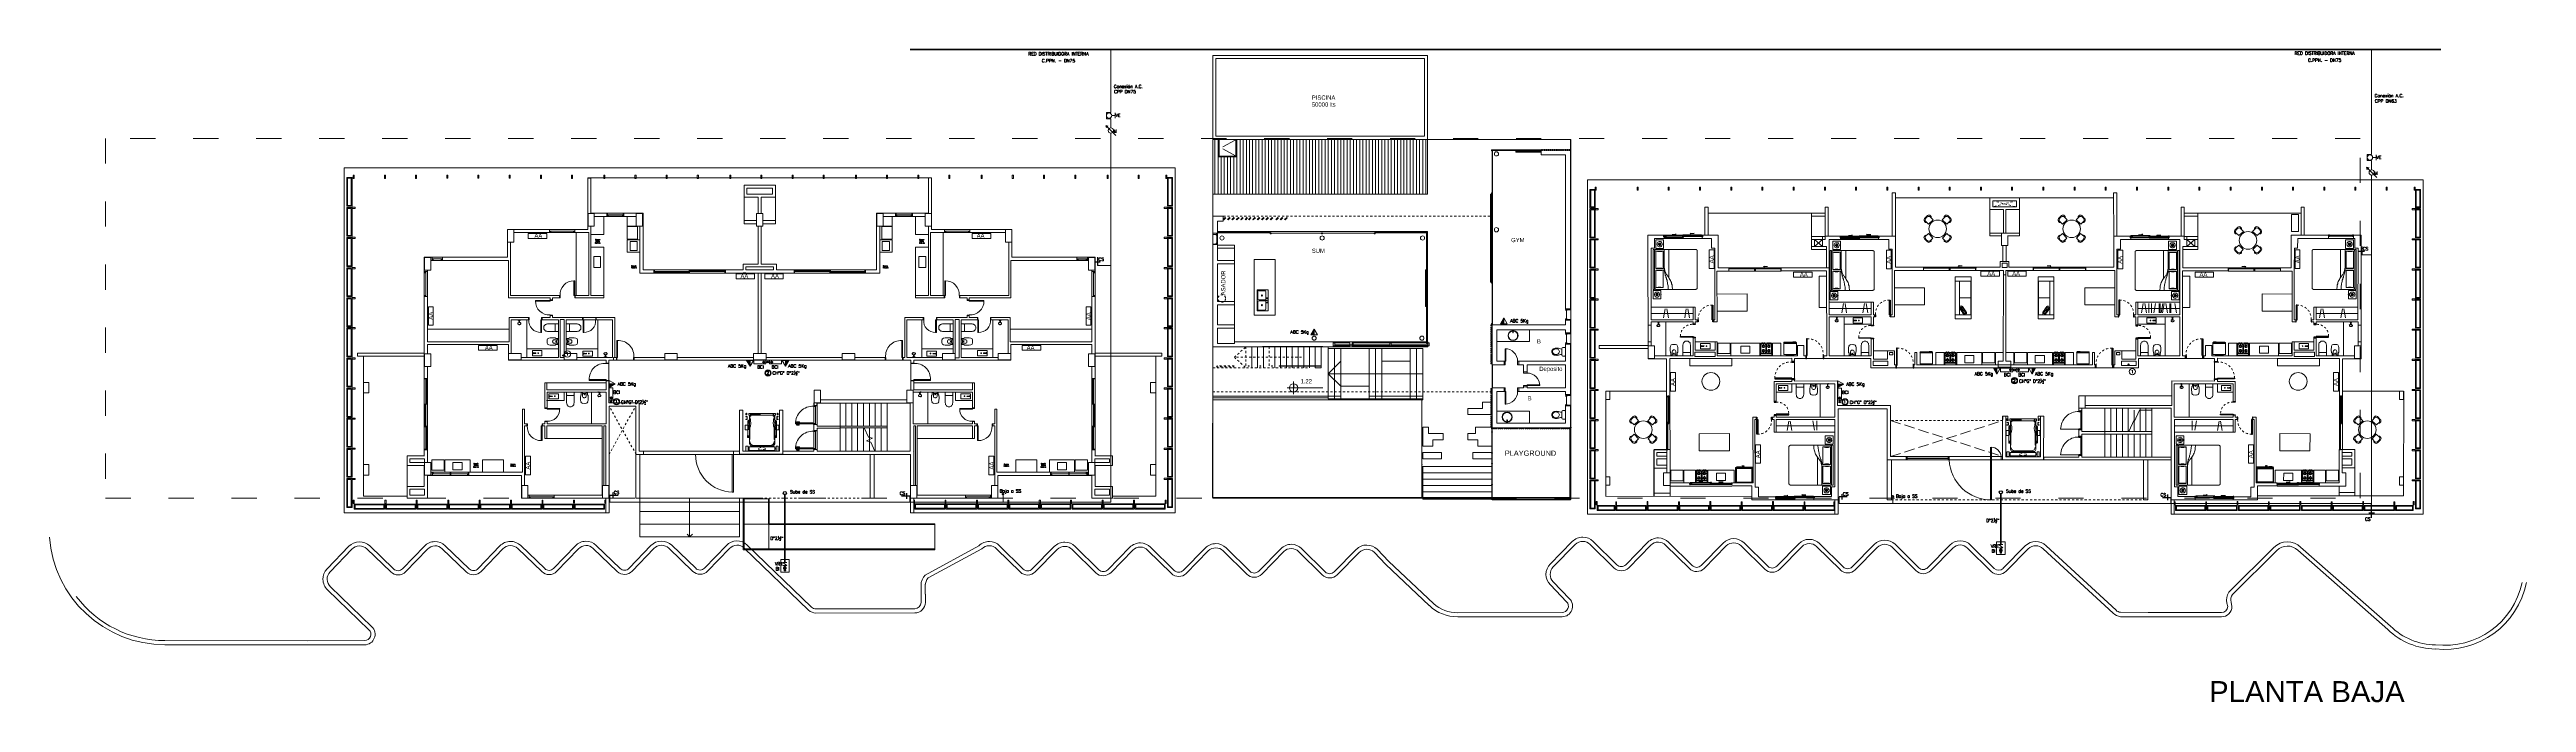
# Model space of a CAD drawing. Header units: millimetres. Extents: x 917 to 1168, y -421 to -23.
# Drawn here: x 981.6 to 1099.6, y -370.3 to -339.2 of the extents above; entities that cross this region are included whole.
import ezdxf
from ezdxf.enums import TextEntityAlignment as Align

# ---------------------------------------------------------------- set-up
doc = ezdxf.new("R2010")
doc.units = ezdxf.units.MM
doc.header["$LTSCALE"] = 0.1
for name, pattern in [('ACAD_ISO02W100', [15, 12, -3]), ('ACAD_ISO03W100', [30, 12, -18]), ('Aligning Line', [0.006, 0.003, -0.003]), ('Basculante', [0.003969, 0.002381, -0.001587]), ('CENTER', [2.25, 1, -0.1, 0.05, -0.1, 1]), ('CONTINUA', [0]), ('Dash', [0.006, 0.003, -0.003]), ('DASHED', [0.7, 0.5, -0.2]), ('HIDDEN', [0.375, 0.25, -0.125]), ('HIDDEN2', [0.1875, 0.125, -0.0625]), ('Overhead', [0.003969, 0.002381, -0.001587]), ('Trazo', [0.00635, 0.003175, -0.003175])]:
    doc.linetypes.add(name, pattern=pattern)
doc.layers.get('0').update_dxf_attribs({"lineweight": 5})
for name, color, linetype, lineweight in [('00-Agua Fria', 5, 'ACAD_ISO02W100', 20), ('00-Texto AF', 7, 'Continuous', 18), ('00_Incendio_Bocas Incendio', 1, 'Continuous', 30), ('00_Incendio_Cañeria', 1, 'Continuous', 30), ('00_Incendio_Matafuego', 1, 'Continuous', 20), ('00_Incendio_Montantes', 1, 'Continuous', 30), ('00_Incendio_Numeracion Montantes', 1, 'Continuous', 30), ('00_Incendio_Textos', 7, 'Continuous', 13), ('A-DETL', 7, 'Continuous', 5), ('A-DETL-GENF', 7, 'Continuous', 5), ('A-DOOR', 7, 'Continuous', 5), ('A-DOOR-FRAM', 7, 'Continuous', 5), ('A-FLOR-HRAL', 7, 'Continuous', 9), ('A-GENM', 7, 'Continuous', 5), ('A-GLAZ', 7, 'Continuous', 5), ('A-GLAZ-CURT', 7, 'Continuous', 5), ('A-GLAZ-CWMG', 7, 'Continuous', 5), ('A-GLAZ-SILL', 7, 'Continuous', 5), ('A-WALL', 7, 'Continuous', 5), ('Agua Fria Directa', 5, 'Continuous', 35), ('Agua Fria Directa - Texto', 7, 'Continuous', 18), ('Arq-Equipamiento', 250, 'Continuous', 5), ('CORDON H NUEVO', 251, 'Continuous', 5), ('Incendio - Texto', 11, 'Continuous', 18), ('MUEBLES', 250, 'Continuous', 5), ('P-SANR-FIXT', 7, 'Continuous', 5), ('S-COLS', 7, 'Continuous', 5), ('S-STRS-ANNO', 7, 'Continuous', 5)]:
    doc.layers.add(name, color=color, linetype=linetype, lineweight=lineweight)
for name, color, linetype in [('00-Pluvial', 40, 'Continuous'), ('00-Ventilacion', 3, 'Continuous'), ('Textos', 7, 'Continuous')]:
    doc.layers.add(name, color=color, linetype=linetype)
doc.layers.add('A-DOOR-HDLN', color=5, linetype='Trazo', lineweight=5, true_color=0x0000ff)
doc.styles.add('Arial_2', font='arial.ttf', dxfattribs={"height": 0.2})
doc.styles.add('Arial_3', font='arial.ttf', dxfattribs={"height": 0.25})
doc.styles.add('Instal Sanit', font='techb___.ttf', dxfattribs={"height": 0.15})
doc.styles.add('Romans', font='romans.shx')
doc.styles.add('Romans 1.50', font='romans.shx', dxfattribs={"width": 0.8, "height": 0.15})
doc.styles.get("Standard").update_dxf_attribs({"font": 'arial.ttf'})

# ---------------------------------------------------------------- blocks, each defined once
blk = doc.blocks.new('Family7 - Puerta OBLAK - Acceso-2885777-1-TORRE-ARQ-PB')
at = {"layer": 'A-DOOR', "color": 8, "lineweight": 25}
for p, q in [((-0.43, -0.07), (-0.43, 0.07)), ((-0.43, 0.07), (-0.4, 0.07)), ((-0.4, 0.07), (-0.4, -0.07)), ((0.4, -0.07), (0.4, 0.07)), ((0.4, 0.07), (0.43, 0.07)), ((0.43, 0.07), (0.43, -0.07)), ((-0.4, -0.07), (-0.43, -0.07)), ((-0.4, -0.07), (-0.37, -0.07)), ((-0.4, -0.87), (-0.4, -0.07)), ((-0.37, -0.87), (-0.4, -0.87)), ((-0.37, -0.07), (-0.37, -0.87)), ((0.43, -0.07), (0.4, -0.07))]:
    blk.add_line(p, q, dxfattribs=at)
at = {"layer": 'A-DOOR-HDLN', "color": 8}
blk.add_arc((-0.33, -0.14), 0.73, 266.6701, 5.5698, dxfattribs=at)
blk = doc.blocks.new('Family6 - Puerta OBLAK - Baño-2882893-1-TORRE-ARQ-PB')
at = {"layer": 'A-DOOR', "color": 8, "lineweight": 25}
for p, q in [((-0.3, 0.05), (-0.33, 0.05)), ((-0.33, 0.05), (-0.33, -0.05)), ((-0.3, -0.05), (-0.3, 0.05)), ((0.33, 0.05), (0.3, 0.05)), ((0.3, 0.05), (0.3, -0.05)), ((0.33, -0.05), (0.33, 0.05)), ((-0.33, -0.05), (-0.3, -0.05)), ((-0.3, -0.05), (-0.3, -0.65)), ((-0.27, -0.05), (-0.3, -0.05)), ((-0.3, -0.65), (-0.27, -0.65)), ((-0.27, -0.65), (-0.27, -0.05)), ((0.3, -0.05), (0.33, -0.05))]:
    blk.add_line(p, q, dxfattribs=at)
at = {"layer": 'A-DOOR-HDLN', "color": 8}
blk.add_arc((-0.24, -0.1), 0.546, 267.4017, 5.688, dxfattribs=at)
blk = doc.blocks.new('Family6 - Puerta OBLAK - Baño-2882883-1-TORRE-ARQ-PB')
at = {"layer": 'A-DOOR', "color": 8, "lineweight": 25}
for p, q in [((-0.32, -0.05), (-0.32, 0.05)), ((-0.32, 0.05), (-0.3, 0.05)), ((-0.3, 0.65), (-0.27, 0.65)), ((-0.3, 0.05), (-0.3, 0.65)), ((-0.27, 0.05), (-0.3, 0.05)), ((-0.3, 0.05), (-0.3, -0.05)), ((-0.27, 0.65), (-0.27, 0.05)), ((0.3, -0.05), (0.3, 0.05)), ((0.3, 0.05), (0.33, 0.05)), ((0.33, 0.05), (0.33, -0.05)), ((-0.3, -0.05), (-0.32, -0.05)), ((0.33, -0.05), (0.3, -0.05))]:
    blk.add_line(p, q, dxfattribs=at)
at = {"layer": 'A-DOOR-HDLN', "color": 8}
blk.add_arc((-0.24, 0.1), 0.546, 354.312, 92.5983, dxfattribs=at)
blk = doc.blocks.new('Family5 - Puerta OPBLAK - Dormitorio-2880729-1-TORRE-ARQ-PB')
at = {"layer": 'A-DOOR', "color": 8, "lineweight": 25}
for p, q in [((-0.35, 0.05), (-0.38, 0.05)), ((-0.38, 0.05), (-0.38, -0.05)), ((-0.35, -0.05), (-0.35, 0.05)), ((0.37, 0.05), (0.35, 0.05)), ((0.35, 0.05), (0.35, -0.05)), ((0.37, -0.05), (0.37, 0.05)), ((-0.38, -0.05), (-0.35, -0.05)), ((0.35, -0.05), (0.31, -0.05)), ((0.31, -0.05), (0.31, -0.75)), ((0.31, -0.75), (0.35, -0.75)), ((0.35, -0.75), (0.35, -0.05)), ((0.35, -0.05), (0.37, -0.05))]:
    blk.add_line(p, q, dxfattribs=at)
at = {"layer": 'A-DOOR-HDLN', "color": 8}
blk.add_arc((0.3, -0.1), 0.653, 175.8984, 271.164, dxfattribs=at)
blk = doc.blocks.new('Doors_Sliding_Milgard_Aluminum-Series_2-Panels - PV 2_50 X 2_10-2402500-1-TORRE-ARQ-PB')
at = {"layer": 'A-DOOR', "color": 8}
for p, q in [((1.19, 0.08), (-1.31, 0.08)), ((-1.31, 0.08), (-1.31, -0.03)), ((-1.31, 0.08), (1.19, 0.08)), ((1.19, -0.03), (1.19, 0.08)), ((-1.31, -0.03), (1.19, -0.03)), ((0.35, -0.14), (0.39, -0.11)), ((0.35, -0.14), (0.39, -0.16)), ((0.53, -0.14), (0.35, -0.14))]:
    blk.add_line(p, q, dxfattribs=at)
at = {"layer": 'A-DOOR-FRAM', "color": 8}
for p, q in [((-1.3, 0.08), (-1.3, -0.03)), ((-0.08, 0.08), (-0.08, -0.03)), ((-0.04, 0.08), (-0.04, -0.03)), ((1.17, 0.08), (1.17, -0.03))]:
    blk.add_line(p, q, dxfattribs=at)
blk = doc.blocks.new('Windows_Opening-Slide_UFME_Fenetre_Coulissante_2V - 1_20 x 1_80-1553890-1-TORRE-ARQ-PB')
at = {"layer": 'A-GLAZ', "color": 8, "lineweight": 25}
for p, q in [((-0.9, -0.08), (-0.9, 0)), ((-0.88, 0.01), (-0.83, 0.01)), ((-0.88, -0.04), (-0.88, 0.01)), ((-0.83, 0.01), (-0.02, 0.01)), ((-0.83, -0.04), (-0.83, 0.01)), ((-0.83, 0.01), (-0.83, -0.04)), ((-0.02, 0.01), (-0.02, -0.04)), ((-0.02, -0.04), (-0.02, 0.01)), ((-0.02, 0.01), (0.02, 0.01)), ((0.02, 0.01), (0.02, -0.04)), ((0.9, 0), (0.9, -0.08)), ((-0.93, -0.08), (-0.9, -0.08)), ((-0.88, -0.01), (-0.9, -0.01)), ((-0.9, -0.01), (-0.9, -0.07)), ((-0.9, -0.07), (-0.88, -0.07)), ((-0.83, -0.04), (-0.88, -0.04)), ((-0.88, -0.07), (-0.88, -0.04)), ((-0.02, -0.04), (-0.83, -0.04)), ((-0.53, -0.11), (-0.33, -0.11)), ((-0.37, -0.13), (-0.37, -0.11)), ((-0.33, -0.11), (-0.37, -0.13)), ((0.02, -0.04), (-0.02, -0.04)), ((0.02, -0.04), (-0.02, -0.04)), ((-0.02, -0.04), (-0.02, -0.09)), ((-0.02, -0.09), (0.02, -0.09)), ((0.83, -0.04), (0.02, -0.04)), ((0.02, -0.04), (0.02, -0.09)), ((0.02, -0.09), (0.02, -0.04)), ((0.02, -0.09), (0.83, -0.09)), ((0.33, -0.15), (0.37, -0.18)), ((0.53, -0.15), (0.33, -0.15)), ((0.37, -0.18), (0.37, -0.15)), ((0.83, -0.09), (0.83, -0.04)), ((0.88, -0.04), (0.83, -0.04)), ((0.83, -0.04), (0.83, -0.09)), ((0.83, -0.09), (0.88, -0.09)), ((0.9, -0.01), (0.88, -0.01)), ((0.88, -0.01), (0.88, -0.04)), ((0.88, -0.09), (0.88, -0.04)), ((0.88, -0.07), (0.9, -0.07)), ((0.9, -0.07), (0.9, -0.01)), ((0.9, -0.08), (0.93, -0.08))]:
    blk.add_line(p, q, dxfattribs=at)
at = {"layer": 'A-GLAZ', "color": 8}
for p, q in [((-0.9, -0.08), (-0.02, -0.08)), ((-0.88, -0.07), (-0.02, -0.07)), ((0.88, -0.01), (0.02, -0.01)), ((0.88, -0.08), (0.9, -0.08))]:
    blk.add_line(p, q, dxfattribs=at)
at = {"layer": 'A-GLAZ-SILL', "color": 8}
for p, q in [((-0.9, 0.08), (-0.9, 0.08)), ((0.9, 0.08), (-0.9, 0.08)), ((0.9, 0.08), (0.9, 0.08))]:
    blk.add_line(p, q, dxfattribs=at)
blk = doc.blocks.new('Windows_Opening-Slide_UFME_Fenetre_Coulissante_2V - 1_20 x 1_80-2559393-1-TORRE-ARQ-PB')
at = {"layer": 'A-GLAZ', "color": 8, "lineweight": 25}
for p, q in [((-0.9, -0.08), (-0.9, 0)), ((-0.88, 0.01), (-0.83, 0.01)), ((-0.88, -0.04), (-0.88, 0.01)), ((-0.83, 0.01), (-0.03, 0.01)), ((-0.83, -0.04), (-0.83, 0.01)), ((-0.83, 0.01), (-0.83, -0.04)), ((-0.03, 0.01), (-0.03, -0.04)), ((-0.03, -0.04), (-0.03, 0.01)), ((-0.03, 0.01), (0.02, 0.01)), ((0.02, 0.01), (0.02, -0.04)), ((0.9, 0), (0.9, -0.08)), ((-0.93, -0.08), (-0.9, -0.08)), ((-0.88, -0.01), (-0.9, -0.01)), ((-0.9, -0.01), (-0.9, -0.07)), ((-0.9, -0.07), (-0.88, -0.07)), ((-0.83, -0.04), (-0.88, -0.04)), ((-0.88, -0.07), (-0.88, -0.04)), ((-0.03, -0.04), (-0.83, -0.04)), ((-0.53, -0.11), (-0.33, -0.11)), ((-0.37, -0.13), (-0.37, -0.11)), ((-0.33, -0.11), (-0.37, -0.13)), ((0.02, -0.04), (-0.03, -0.04)), ((0.02, -0.04), (-0.03, -0.04)), ((-0.03, -0.04), (-0.03, -0.09)), ((-0.03, -0.09), (0.02, -0.09)), ((0.83, -0.04), (0.02, -0.04)), ((0.02, -0.04), (0.02, -0.09)), ((0.02, -0.09), (0.02, -0.04)), ((0.02, -0.09), (0.83, -0.09)), ((0.33, -0.15), (0.37, -0.18)), ((0.53, -0.15), (0.33, -0.15)), ((0.37, -0.18), (0.37, -0.15)), ((0.83, -0.09), (0.83, -0.04)), ((0.88, -0.04), (0.83, -0.04)), ((0.83, -0.04), (0.83, -0.09)), ((0.83, -0.09), (0.88, -0.09)), ((0.9, -0.01), (0.88, -0.01)), ((0.88, -0.01), (0.88, -0.04)), ((0.88, -0.09), (0.88, -0.04)), ((0.88, -0.07), (0.9, -0.07)), ((0.9, -0.07), (0.9, -0.01)), ((0.9, -0.08), (0.93, -0.08))]:
    blk.add_line(p, q, dxfattribs=at)
at = {"layer": 'A-GLAZ', "color": 8}
for p, q in [((-0.9, -0.08), (-0.03, -0.08)), ((-0.88, -0.07), (-0.03, -0.07)), ((0.88, -0.01), (0.02, -0.01)), ((0.88, -0.08), (0.9, -0.08))]:
    blk.add_line(p, q, dxfattribs=at)
at = {"layer": 'A-GLAZ-SILL', "color": 8}
for p, q in [((-0.9, 0.08), (-0.9, 0.08)), ((0.9, 0.08), (-0.9, 0.08)), ((0.9, 0.08), (0.9, 0.08))]:
    blk.add_line(p, q, dxfattribs=at)
blk = doc.blocks.new('Windows_Opening-Slide_UFME_Fenetre_Coulissante_2V - 1_20 x 2_00-2724253-1-TORRE-ARQ-PB')
at = {"layer": 'A-GLAZ', "color": 8, "lineweight": 25}
for p, q in [((-1, 0.07), (-1, -0.01)), ((-1, 0.06), (-0.98, 0.06)), ((-1, 0), (-1, 0.06)), ((-0.98, 0), (-1, 0)), ((-0.98, 0.06), (-0.98, 0.03)), ((-0.98, 0.03), (-0.98, -0.01)), ((-0.93, 0.03), (-0.98, 0.03)), ((-0.03, 0.03), (-0.93, 0.03)), ((-0.93, 0.03), (-0.93, -0.01)), ((-0.93, -0.01), (-0.93, 0.03)), ((-0.58, 0.1), (-0.38, 0.1)), ((-0.42, 0.12), (-0.42, 0.1)), ((-0.38, 0.1), (-0.42, 0.12)), ((-0.03, 0.08), (0.02, 0.08)), ((-0.03, 0.03), (-0.03, 0.08)), ((-0.03, -0.01), (-0.03, 0.03)), ((0.02, 0.03), (-0.03, 0.03)), ((-0.03, 0.03), (-0.03, -0.01)), ((0.02, 0.03), (-0.03, 0.03)), ((0.02, 0.03), (0.02, 0.08)), ((0.02, 0.08), (0.93, 0.08)), ((0.02, 0.08), (0.02, 0.03)), ((0.02, -0.01), (0.02, 0.03)), ((0.93, 0.03), (0.02, 0.03)), ((0.58, 0.15), (0.38, 0.15)), ((0.93, 0.08), (0.93, 0.03)), ((0.93, 0.08), (0.98, 0.08)), ((0.93, 0.03), (0.93, 0.08)), ((0.98, 0.03), (0.93, 0.03)), ((0.98, 0.08), (0.98, 0.03)), ((0.98, 0.06), (1, 0.06)), ((0.98, 0), (0.98, 0.03)), ((1, 0), (0.98, 0)), ((1, -0.01), (1, 0.07)), ((1, 0.06), (1, 0)), ((-0.98, -0.01), (-0.93, -0.01)), ((-0.93, -0.01), (-0.03, -0.01)), ((-0.03, -0.01), (0.02, -0.01))]:
    blk.add_line(p, q, dxfattribs=at)
at = {"layer": 'A-GLAZ', "color": 8}
for p, q in [((-0.98, 0.06), (-0.03, 0.06)), ((0.98, 0), (0.02, 0))]:
    blk.add_line(p, q, dxfattribs=at)
at = {"layer": 'A-GLAZ', "lineweight": 25}
for p, q in [((0.38, 0.15), (0.42, 0.17)), ((0.42, 0.17), (0.42, 0.15))]:
    blk.add_line(p, q, dxfattribs=at)
at = {"layer": 'A-GLAZ-SILL', "color": 8}
for p, q in [((-1, -0.09), (-1, -0.07)), ((-1, -0.09), (1, -0.09)), ((1, -0.07), (1, -0.09))]:
    blk.add_line(p, q, dxfattribs=at)
blk = doc.blocks.new('Cocina 51cm')
at = {"layer": 'MUEBLES', "color": 8}
for p, q in [((-0.25, -0.04), (0, -0.04)), ((-0.21, -0.18), (-0.15, -0.18)), ((-0.21, -0.4), (-0.15, -0.4)), ((-0.19, -0.13), (-0.15, -0.17)), ((-0.15, -0.2), (-0.19, -0.24)), ((-0.19, -0.34), (-0.15, -0.39)), ((-0.15, -0.41), (-0.19, -0.46)), ((-0.13, -0.1), (-0.13, -0.17)), ((-0.13, -0.2), (-0.13, -0.27)), ((-0.13, -0.32), (-0.13, -0.38)), ((-0.13, -0.42), (-0.13, -0.48)), ((-0.08, -0.13), (-0.12, -0.17)), ((-0.12, -0.18), (-0.05, -0.18)), ((-0.12, -0.2), (-0.08, -0.24)), ((-0.08, -0.34), (-0.12, -0.39)), ((-0.12, -0.4), (-0.05, -0.4)), ((-0.12, -0.41), (-0.08, -0.46)), ((0, -0.04), (0.25, -0.04)), ((0.05, -0.18), (0.12, -0.18)), ((0.05, -0.4), (0.12, -0.4)), ((0.08, -0.13), (0.12, -0.17)), ((0.12, -0.2), (0.08, -0.24)), ((0.08, -0.34), (0.12, -0.39)), ((0.12, -0.41), (0.08, -0.46)), ((0.13, -0.1), (0.13, -0.17)), ((0.13, -0.2), (0.13, -0.27)), ((0.13, -0.32), (0.13, -0.38)), ((0.13, -0.42), (0.13, -0.48)), ((0.19, -0.13), (0.15, -0.17)), ((0.15, -0.18), (0.21, -0.18)), ((0.15, -0.2), (0.19, -0.24)), ((0.19, -0.34), (0.15, -0.39)), ((0.15, -0.4), (0.21, -0.4)), ((0.15, -0.41), (0.19, -0.46))]:
    blk.add_line(p, q, dxfattribs=at)
blk.add_lwpolyline([(-0.26, 0.04), (0.27, 0.04), (0.27, -0.55), (-0.26, -0.55)], close=True, dxfattribs=at)
for points in [[(-0.2, -0.51), (-0.07, -0.51, 0.414214), (-0.02, -0.47), (-0.02, -0.12, 0.414214), (-0.07, -0.07), (-0.2, -0.07, 0.414214), (-0.25, -0.12), (-0.25, -0.47, 0.414214)], [(0.07, -0.51), (0.2, -0.51, 0.414214), (0.25, -0.47), (0.25, -0.12, 0.414214), (0.2, -0.07), (0.07, -0.07, 0.414214), (0.02, -0.12), (0.02, -0.47, 0.414214)]]:
    blk.add_lwpolyline(points, format="xyb", close=True, dxfattribs=at)
for centre in [(-0.13, -0.18), (-0.13, -0.4), (0.13, -0.18), (0.13, -0.4)]:
    blk.add_circle(centre, 0.0585, dxfattribs=at)
for centre in [(-0.18, -0.55), (-0.09, -0.55), (0.09, -0.55), (0.18, -0.55)]:
    blk.add_arc(centre, 0.0225, 180, 0, dxfattribs=at)
blk = doc.blocks.new('A$C2F886EFE')
at = {"layer": 'MUEBLES', "color": 8}
for p, q in [((0, 0.07), (0, 0.6)), ((0, 0.6), (0.6, 0.6)), ((0, 0.07), (0.6, 0.07)), ((0, 0.06), (0.6, 0.06)), ((0, 0.05), (0, 0.06)), ((0.01, 0.06), (0.01, 0.07)), ((0.03, 0.02), (0.03, 0)), ((0.03, 0.02), (0.57, 0.02)), ((0.04, 0.02), (0.04, 0.01)), ((0.04, 0.01), (0.16, 0.01)), ((0.1, 0.62), (0.5, 0.62)), ((0.1, 0.61), (0.5, 0.61)), ((0.16, 0.02), (0.16, 0)), ((0.16, 0.02), (0.16, 0.01)), ((0.59, 0.06), (0.59, 0.07)), ((0.6, 0.07), (0.6, 0.6)), ((0.6, 0.05), (0.6, 0.06)), ((0.16, 0), (0.03, 0))]:
    blk.add_line(p, q, dxfattribs=at)
for centre, start, end in [((0.03, 0.05), 180, 270), ((0.57, 0.05), 270, 0)]:
    blk.add_arc(centre, 0.0315, start, end, dxfattribs=at)
blk = doc.blocks.new('GE_Profile_Stainless_Steel_256_cu_ft_Side-by-Side_Refrigerator_ENERGY_STAR_7908 - GE_Profile_Stainless_Steel_256_cu_ft_Side-by-Side_Refrigerator_ENERGY_STAR_7908-2745218-2-TORRE-ARQ- PB _-2_14_')
at = {"layer": 'A-GENM', "color": 8, "lineweight": 25}
for p, q in [((-0.4, 0.44), (-0.4, -0.23)), ((0.4, 0.44), (-0.4, 0.44)), ((-0.38, -0.23), (-0.38, 0.42)), ((-0.38, 0.42), (0.38, 0.42)), ((0.38, 0.42), (0.38, -0.23)), ((0.4, -0.23), (0.4, 0.44)), ((-0.07, -0.23), (-0.4, -0.23)), ((-0.4, -0.23), (-0.4, -0.28)), ((-0.4, -0.23), (-0.38, -0.23)), ((-0.4, -0.28), (-0.07, -0.28)), ((-0.12, -0.28), (-0.39, -0.28)), ((-0.39, -0.28), (-0.39, -0.29)), ((-0.39, -0.29), (-0.12, -0.29)), ((-0.16, -0.29), (-0.35, -0.29)), ((-0.12, -0.29), (-0.12, -0.28)), ((-0.07, -0.28), (-0.07, -0.23)), ((0.4, -0.23), (-0.05, -0.23)), ((-0.05, -0.23), (-0.05, -0.28)), ((-0.05, -0.28), (0.4, -0.28)), ((0.4, -0.28), (-0.03, -0.28)), ((-0.03, -0.28), (-0.03, -0.29)), ((-0.03, -0.29), (0.4, -0.29)), ((0.38, -0.23), (0.4, -0.23)), ((0.4, -0.28), (0.4, -0.23)), ((0.4, -0.29), (0.4, -0.28))]:
    blk.add_line(p, q, dxfattribs=at)
at = {"layer": 'A-GENM', "color": 8}
for p, q in [((-0.1, -0.3), (-0.1, -0.28)), ((-0.1, -0.34), (-0.1, -0.3)), ((-0.1, -0.35), (-0.1, -0.34)), ((-0.05, -0.23), (-0.07, -0.23)), ((-0.07, -0.28), (-0.07, -0.3)), ((-0.07, -0.3), (-0.07, -0.34)), ((-0.07, -0.34), (-0.07, -0.35)), ((-0.05, -0.3), (-0.05, -0.28)), ((-0.05, -0.34), (-0.05, -0.3)), ((-0.05, -0.35), (-0.05, -0.34)), ((-0.02, -0.29), (-0.02, -0.3)), ((-0.02, -0.3), (-0.02, -0.34)), ((-0.02, -0.34), (-0.02, -0.35))]:
    blk.add_line(p, q, dxfattribs=at)
at = {"layer": 'A-GENM', "color": 8, "flags": 128}
for points in [[(-0.1, -0.34), (-0.1, -0.34), (-0.1, -0.34), (-0.1, -0.34), (-0.1, -0.34), (-0.1, -0.33), (-0.1, -0.33), (-0.1, -0.33), (-0.1, -0.33), (-0.1, -0.33), (-0.1, -0.32), (-0.1, -0.32), (-0.1, -0.32), (-0.1, -0.31), (-0.1, -0.31), (-0.1, -0.31), (-0.1, -0.3), (-0.1, -0.3)], [(-0.02, -0.3), (-0.02, -0.31), (-0.02, -0.31), (-0.02, -0.31), (-0.02, -0.32), (-0.02, -0.32), (-0.02, -0.32), (-0.02, -0.33), (-0.02, -0.33), (-0.02, -0.33), (-0.02, -0.33), (-0.02, -0.33), (-0.02, -0.34), (-0.02, -0.34), (-0.02, -0.34), (-0.02, -0.34), (-0.02, -0.34), (-0.02, -0.34)]]:
    blk.add_lwpolyline(points, dxfattribs=at)
at = {"layer": 'A-GENM', "color": 8, "lineweight": 25, "flags": 128}
for points in [[(-0.07, -0.35), (-0.08, -0.34), (-0.08, -0.34), (-0.09, -0.34), (-0.1, -0.34), (-0.1, -0.35)], [(-0.1, -0.35), (-0.1, -0.35), (-0.1, -0.35), (-0.1, -0.36), (-0.1, -0.36), (-0.09, -0.36), (-0.09, -0.36), (-0.08, -0.36), (-0.08, -0.36), (-0.08, -0.36), (-0.07, -0.35), (-0.07, -0.35), (-0.07, -0.35)], [(-0.02, -0.35), (-0.03, -0.34), (-0.03, -0.34), (-0.04, -0.34), (-0.04, -0.34), (-0.05, -0.35)], [(-0.05, -0.35), (-0.05, -0.35), (-0.05, -0.35), (-0.05, -0.36), (-0.04, -0.36), (-0.04, -0.36), (-0.03, -0.36), (-0.03, -0.36), (-0.03, -0.36), (-0.02, -0.36), (-0.02, -0.35), (-0.02, -0.35), (-0.02, -0.35)]]:
    blk.add_lwpolyline(points, dxfattribs=at)
at = {"layer": 'A-GENM', "color": 8, "lineweight": 25}
blk.add_arc((-0.25, -0.16), 0.161, 232.0677, 307.9323, dxfattribs=at)
at = {"layer": 'A-GENM', "color": 8}
for centre, start_param, end_param in [((-0.09, -0.3), 0.990204, 2.086934), ((-0.03, -0.3), 1.493351, 2.151389)]:
    blk.add_ellipse(centre, major_axis=(0.0304, 0), ratio=0.707107, start_param=start_param, end_param=end_param, dxfattribs=at)
for points in [[(-0.1, -0.3), (-0.1, -0.3), (-0.09, -0.3), (-0.08, -0.3), (-0.07, -0.3), (-0.07, -0.3)], [(-0.05, -0.3), (-0.05, -0.3), (-0.04, -0.3), (-0.03, -0.3), (-0.02, -0.3), (-0.02, -0.3)]]:
    blk.add_open_spline(points, degree=3, knots=[0, 0, 0, 0, 0.4, 0.7, 1, 1, 1, 1], dxfattribs=at)
blk = doc.blocks.new('cama grande')
at = {"layer": 'MUEBLES'}
for p, q in [((584.86, 704.56), (584.88, 704.56)), ((584.86, 704.56), (584.86, 704.19)), ((584.88, 704.56), (585.26, 704.56)), ((584.94, 704.41), (584.93, 704.37)), ((584.93, 704.37), (584.94, 704.34)), ((584.95, 704.44), (584.94, 704.41)), ((584.94, 704.34), (584.95, 704.31)), ((584.97, 704.46), (584.95, 704.44)), ((584.95, 704.31), (584.97, 704.29)), ((585, 704.48), (584.97, 704.46)), ((584.97, 704.29), (585, 704.27)), ((585.03, 704.49), (585, 704.48)), ((585.01, 704.39), (585, 704.37)), ((585.05, 704.37), (585, 704.37)), ((585, 704.37), (585.01, 704.36)), ((585, 704.27), (585.03, 704.25)), ((585.02, 704.41), (585.01, 704.4)), ((585.01, 704.4), (585.01, 704.39)), ((585.01, 704.36), (585.01, 704.35)), ((585.01, 704.35), (585.02, 704.34)), ((585.03, 704.42), (585.02, 704.41)), ((585.02, 704.34), (585.03, 704.33)), ((585.06, 704.5), (585.03, 704.49)), ((585.05, 704.43), (585.03, 704.42)), ((585.03, 704.33), (585.05, 704.32)), ((585.03, 704.25), (585.06, 704.25)), ((585.06, 704.43), (585.05, 704.43)), ((585.06, 704.38), (585.05, 704.38)), ((585.05, 704.38), (585.05, 704.38)), ((585.05, 704.38), (585.05, 704.38)), ((585.05, 704.38), (585.05, 704.38)), ((585.05, 704.38), (585.05, 704.37)), ((585.05, 704.37), (585.05, 704.37)), ((585.05, 704.37), (585.05, 704.37)), ((585.05, 704.37), (585.05, 704.37)), ((585.05, 704.37), (585.05, 704.37)), ((585.05, 704.37), (585.06, 704.36)), ((585.05, 704.32), (585.06, 704.32)), ((585.09, 704.49), (585.06, 704.5)), ((585.06, 704.43), (585.06, 704.38)), ((585.07, 704.43), (585.06, 704.43)), ((585.06, 704.38), (585.06, 704.38)), ((585.07, 704.38), (585.06, 704.38)), ((585.06, 704.38), (585.06, 704.38)), ((585.06, 704.38), (585.06, 704.38)), ((585.06, 704.36), (585.06, 704.37)), ((585.06, 704.37), (585.07, 704.37)), ((585.06, 704.36), (585.06, 704.36)), ((585.06, 704.36), (585.06, 704.36)), ((585.06, 704.36), (585.06, 704.32)), ((585.06, 704.32), (585.07, 704.32)), ((585.06, 704.25), (585.09, 704.25)), ((585.09, 704.42), (585.07, 704.43)), ((585.07, 704.37), (585.07, 704.38)), ((585.07, 704.38), (585.07, 704.38)), ((585.07, 704.38), (585.07, 704.38)), ((585.07, 704.37), (585.11, 704.37)), ((585.07, 704.37), (585.07, 704.37)), ((585.07, 704.37), (585.07, 704.37)), ((585.07, 704.37), (585.07, 704.37)), ((585.07, 704.32), (585.09, 704.33)), ((585.12, 704.48), (585.09, 704.49)), ((585.1, 704.41), (585.09, 704.42)), ((585.09, 704.33), (585.1, 704.34)), ((585.09, 704.25), (585.12, 704.27)), ((585.11, 704.4), (585.1, 704.41)), ((585.1, 704.34), (585.11, 704.35)), ((585.11, 704.39), (585.11, 704.4)), ((585.11, 704.37), (585.11, 704.39)), ((585.11, 704.36), (585.11, 704.37)), ((585.11, 704.35), (585.11, 704.36)), ((585.15, 704.46), (585.12, 704.48)), ((585.12, 704.27), (585.15, 704.29)), ((585.17, 704.44), (585.15, 704.46)), ((585.15, 704.29), (585.17, 704.31)), ((585.18, 704.41), (585.17, 704.44)), ((585.17, 704.31), (585.18, 704.34)), ((585.18, 704.37), (585.18, 704.41)), ((585.18, 704.34), (585.18, 704.37)), ((585.26, 704.19), (585.26, 704.56)), ((585.31, 704.56), (587.21, 704.56)), ((585.31, 704.49), (585.31, 704.56)), ((585.31, 704.49), (585.39, 704.49)), ((585.32, 704.44), (585.31, 704.43)), ((585.31, 704.43), (585.31, 704.42)), ((585.31, 704.42), (585.31, 704.41)), ((585.31, 703.84), (585.31, 704.41)), ((585.33, 704.46), (585.32, 704.45)), ((585.32, 704.45), (585.32, 704.44)), ((585.34, 704.47), (585.33, 704.46)), ((585.33, 704.46), (585.33, 704.46)), ((585.35, 704.48), (585.34, 704.47)), ((585.36, 704.48), (585.35, 704.48)), ((585.37, 704.48), (585.36, 704.48)), ((585.38, 704.48), (585.37, 704.48)), ((585.39, 704.49), (585.38, 704.48)), ((585.39, 704.49), (587.13, 704.49)), ((586.22, 704.43), (585.39, 704.43)), ((585.39, 704.41), (585.39, 704.43)), ((585.39, 704.43), (585.39, 704.08)), ((585.4, 704.38), (585.39, 704.41)), ((585.4, 704.35), (585.4, 704.38)), ((585.41, 704.32), (585.4, 704.35)), ((585.41, 704.29), (585.41, 704.32)), ((585.41, 704.26), (585.41, 704.29)), ((585.41, 704.23), (585.41, 704.26)), ((585.41, 704.2), (585.41, 704.23)), ((586.21, 704.35), (586.2, 704.32)), ((586.2, 704.32), (586.2, 704.29)), ((586.2, 704.29), (586.2, 704.26)), ((586.2, 704.26), (586.2, 704.23)), ((586.2, 704.23), (586.2, 704.2)), ((586.22, 704.41), (586.21, 704.38)), ((586.21, 704.38), (586.21, 704.35)), ((586.22, 704.43), (586.22, 704.41)), ((586.22, 704.08), (586.22, 704.43)), ((587.13, 704.43), (586.3, 704.43)), ((586.3, 704.43), (586.3, 704.08)), ((586.3, 704.41), (586.3, 704.43)), ((586.31, 704.38), (586.3, 704.41)), ((586.31, 704.35), (586.31, 704.38)), ((586.32, 704.32), (586.31, 704.35)), ((586.32, 704.29), (586.32, 704.32)), ((586.32, 704.26), (586.32, 704.29)), ((586.32, 704.23), (586.32, 704.26)), ((586.32, 704.2), (586.32, 704.23)), ((587.12, 704.38), (587.11, 704.35)), ((587.11, 704.35), (587.11, 704.32)), ((587.11, 704.32), (587.11, 704.29)), ((587.11, 704.29), (587.11, 704.26)), ((587.11, 704.26), (587.11, 704.23)), ((587.11, 704.23), (587.11, 704.2)), ((587.13, 704.41), (587.12, 704.38)), ((587.14, 704.48), (587.13, 704.49)), ((587.13, 704.49), (587.21, 704.49)), ((587.13, 704.43), (587.13, 704.41)), ((587.13, 704.08), (587.13, 704.43)), ((587.15, 704.48), (587.14, 704.48)), ((587.16, 704.48), (587.15, 704.48)), ((587.17, 704.48), (587.16, 704.48)), ((587.18, 704.47), (587.17, 704.48)), ((587.19, 704.46), (587.18, 704.47)), ((587.2, 704.45), (587.19, 704.46)), ((587.19, 704.46), (587.19, 704.46)), ((587.2, 704.44), (587.2, 704.45)), ((587.21, 704.43), (587.2, 704.44)), ((587.21, 704.49), (587.21, 704.56)), ((587.21, 704.42), (587.21, 704.43)), ((587.21, 704.41), (587.21, 704.42)), ((587.21, 704.41), (587.21, 704.03)), ((587.63, 704.43), (587.26, 704.43)), ((587.26, 704.06), (587.26, 704.43)), ((587.34, 704.28), (587.33, 704.25)), ((587.33, 704.25), (587.34, 704.21)), ((587.35, 704.31), (587.34, 704.28)), ((587.34, 704.21), (587.35, 704.18)), ((587.37, 704.33), (587.35, 704.31)), ((587.4, 704.35), (587.37, 704.33)), ((587.43, 704.37), (587.4, 704.35)), ((587.41, 704.27), (587.4, 704.26)), ((587.4, 704.26), (587.4, 704.25)), ((587.45, 704.25), (587.4, 704.25)), ((587.4, 704.25), (587.4, 704.23)), ((587.4, 704.23), (587.41, 704.22)), ((587.42, 704.29), (587.41, 704.27)), ((587.41, 704.22), (587.42, 704.21)), ((587.43, 704.29), (587.42, 704.29)), ((587.46, 704.37), (587.43, 704.37)), ((587.44, 704.3), (587.43, 704.29)), ((587.46, 704.3), (587.44, 704.3)), ((587.46, 704.26), (587.45, 704.26)), ((587.45, 704.26), (587.45, 704.25)), ((587.45, 704.25), (587.45, 704.25)), ((587.45, 704.25), (587.45, 704.25)), ((587.45, 704.25), (587.45, 704.25)), ((587.45, 704.25), (587.45, 704.24)), ((587.45, 704.24), (587.45, 704.24)), ((587.45, 704.24), (587.45, 704.24)), ((587.45, 704.24), (587.45, 704.24)), ((587.45, 704.24), (587.46, 704.24)), ((587.49, 704.37), (587.46, 704.37)), ((587.46, 704.3), (587.46, 704.26)), ((587.47, 704.3), (587.46, 704.3)), ((587.46, 704.26), (587.46, 704.26)), ((587.46, 704.25), (587.46, 704.26)), ((587.46, 704.26), (587.46, 704.26)), ((587.46, 704.26), (587.46, 704.26)), ((587.47, 704.25), (587.46, 704.25)), ((587.46, 704.24), (587.46, 704.24)), ((587.46, 704.24), (587.46, 704.24)), ((587.46, 704.24), (587.46, 704.24)), ((587.46, 704.24), (587.46, 704.24)), ((587.46, 704.24), (587.47, 704.24)), ((587.46, 704.24), (587.46, 704.19)), ((587.49, 704.29), (587.47, 704.3)), ((587.47, 704.24), (587.47, 704.25)), ((587.47, 704.25), (587.47, 704.25)), ((587.47, 704.25), (587.47, 704.25)), ((587.47, 704.25), (587.51, 704.25)), ((587.47, 704.24), (587.47, 704.24)), ((587.52, 704.35), (587.49, 704.37)), ((587.5, 704.29), (587.49, 704.29)), ((587.51, 704.27), (587.5, 704.29)), ((587.5, 704.21), (587.51, 704.22)), ((587.51, 704.26), (587.51, 704.27)), ((587.51, 704.25), (587.51, 704.26)), ((587.51, 704.23), (587.51, 704.25)), ((587.51, 704.22), (587.51, 704.23)), ((587.55, 704.33), (587.52, 704.35)), ((587.57, 704.31), (587.55, 704.33)), ((587.58, 704.28), (587.57, 704.31)), ((587.57, 704.18), (587.58, 704.21)), ((587.58, 704.25), (587.58, 704.28)), ((587.58, 704.21), (587.58, 704.25)), ((587.66, 704.43), (587.63, 704.43)), ((587.66, 704.43), (587.66, 704.06)), ((584.86, 704.19), (585.26, 704.19)), ((585.05, 704.19), (585.05, 704.19)), ((585.05, 704.19), (585.05, 704.18)), ((585.05, 704.18), (585.05, 704.19)), ((585.05, 704.18), (585.05, 704.19)), ((585.05, 704.18), (585.05, 704.19)), ((585.05, 704.18), (585.05, 704.19)), ((585.05, 704.18), (585.05, 704.19)), ((585.05, 704.18), (585.05, 704.19)), ((585.05, 704.18), (585.05, 704.19)), ((585.05, 704.18), (585.05, 704.18)), ((585.05, 704.18), (585.05, 704.18)), ((585.05, 704.18), (585.05, 704.18)), ((585.05, 704.18), (585.05, 704.18)), ((585.05, 704.18), (585.05, 704.18)), ((585.05, 704.18), (585.05, 704.18)), ((585.05, 704.18), (585.05, 704.18)), ((585.05, 704.18), (585.06, 704.18)), ((585.06, 704.18), (585.06, 704.19)), ((585.06, 704.18), (585.06, 704.19)), ((585.06, 704.18), (585.06, 704.19)), ((585.06, 704.18), (585.06, 704.19)), ((585.06, 704.18), (585.06, 704.19)), ((585.06, 704.18), (585.06, 704.19)), ((585.06, 704.18), (585.06, 704.19)), ((585.06, 704.18), (585.06, 704.18)), ((585.06, 704.18), (585.06, 704.18)), ((585.06, 704.18), (585.06, 704.18)), ((585.06, 704.18), (585.06, 704.18)), ((585.06, 704.18), (585.06, 704.18)), ((585.06, 704.18), (585.06, 704.18)), ((585.06, 704.18), (585.07, 704.18)), ((585.07, 704.18), (585.07, 704.19)), ((585.07, 704.18), (585.07, 704.19)), ((585.07, 704.18), (585.07, 704.19)), ((585.07, 704.18), (585.07, 704.19)), ((585.07, 704.18), (585.07, 704.19)), ((585.07, 704.18), (585.07, 704.19)), ((585.07, 704.18), (585.07, 704.19)), ((585.07, 704.19), (585.07, 704.18)), ((585.07, 704.18), (585.07, 704.18)), ((585.07, 704.18), (585.07, 704.18)), ((585.07, 704.18), (585.07, 704.18)), ((585.07, 704.18), (585.07, 704.18)), ((585.07, 704.18), (585.07, 704.18)), ((585.07, 704.18), (585.07, 704.18)), ((585.07, 704.18), (585.07, 704.18)), ((585.26, 704.19), (585.26, 704.19)), ((585.31, 703.84), (585.36, 703.84)), ((585.31, 703.65), (585.31, 703.84)), ((585.31, 703.65), (585.36, 703.64)), ((585.31, 702.54), (585.31, 703.65)), ((585.36, 703.84), (585.42, 703.85)), ((585.36, 703.64), (585.42, 703.65)), ((585.39, 704.11), (585.4, 704.14)), ((585.39, 704.08), (585.39, 704.11)), ((585.39, 704.08), (586.22, 704.08)), ((585.4, 704.17), (585.41, 704.2)), ((585.4, 704.14), (585.4, 704.17)), ((585.42, 703.85), (585.47, 703.85)), ((585.42, 703.65), (585.47, 703.65)), ((585.47, 703.85), (585.52, 703.86)), ((585.47, 703.65), (585.53, 703.66)), ((585.52, 703.86), (585.58, 703.87)), ((585.53, 703.66), (585.58, 703.68)), ((585.58, 703.87), (585.63, 703.88)), ((585.58, 703.68), (585.63, 703.69)), ((585.63, 703.88), (585.68, 703.89)), ((585.63, 703.69), (585.68, 703.71)), ((585.68, 703.89), (585.74, 703.9)), ((585.68, 703.71), (585.73, 703.73)), ((585.73, 703.73), (585.78, 703.76)), ((585.74, 703.9), (585.79, 703.92)), ((585.78, 703.76), (585.83, 703.79)), ((585.79, 703.92), (585.84, 703.93)), ((585.83, 703.79), (585.88, 703.82)), ((585.84, 703.93), (585.89, 703.95)), ((585.88, 703.82), (585.92, 703.85)), ((585.89, 703.95), (585.94, 703.96)), ((585.89, 703.82), (587.21, 703.82)), ((585.95, 703.88), (585.92, 703.85)), ((585.97, 703.97), (585.94, 703.96)), ((585.98, 703.9), (585.95, 703.88)), ((585.99, 703.98), (585.97, 703.97)), ((586.01, 703.92), (585.98, 703.9)), ((586.01, 703.99), (585.99, 703.98)), ((586.03, 703.99), (586.01, 703.99)), ((586.05, 703.94), (586.01, 703.92)), ((586.06, 704), (586.03, 703.99)), ((586.08, 703.96), (586.05, 703.94)), ((586.08, 704.01), (586.06, 704)), ((586.1, 704.01), (586.08, 704.01)), ((586.12, 703.98), (586.08, 703.96)), ((586.13, 704.02), (586.1, 704.01)), ((586.15, 703.99), (586.12, 703.98)), ((586.15, 704.02), (586.13, 704.02)), ((586.17, 704.02), (586.15, 704.02)), ((586.19, 704), (586.15, 703.99)), ((586.2, 704.03), (586.17, 704.02)), ((586.23, 704.01), (586.19, 704)), ((586.2, 704.2), (586.21, 704.17)), ((586.22, 704.03), (586.2, 704.03)), ((586.21, 704.17), (586.21, 704.14)), ((586.21, 704.14), (586.22, 704.11)), ((586.22, 704.11), (586.22, 704.08)), ((586.22, 704.03), (586.35, 704.03)), ((586.27, 704.02), (586.23, 704.01)), ((586.31, 704.02), (586.27, 704.02)), ((586.3, 704.11), (586.31, 704.14)), ((586.3, 704.08), (586.3, 704.11)), ((586.3, 704.08), (587.13, 704.08)), ((586.31, 704.17), (586.32, 704.2)), ((586.31, 704.14), (586.31, 704.17)), ((586.35, 704.03), (586.31, 704.02)), ((586.35, 704.03), (587.21, 704.03)), ((587.11, 704.2), (587.11, 704.17)), ((587.11, 704.17), (587.12, 704.14)), ((587.12, 704.14), (587.13, 704.11)), ((587.13, 704.11), (587.13, 704.08)), ((587.21, 704.03), (587.21, 703.82)), ((587.21, 703.82), (587.21, 702.54)), ((587.66, 704.06), (587.26, 704.06)), ((587.26, 704.06), (587.26, 704.06)), ((587.35, 704.18), (587.37, 704.16)), ((587.37, 704.16), (587.4, 704.14)), ((587.4, 704.14), (587.43, 704.13)), ((587.42, 704.21), (587.43, 704.2)), ((587.43, 704.2), (587.44, 704.19)), ((587.43, 704.13), (587.46, 704.12)), ((587.44, 704.19), (587.46, 704.19)), ((587.45, 704.06), (587.45, 704.06)), ((587.45, 704.06), (587.45, 704.06)), ((587.45, 704.06), (587.45, 704.06)), ((587.45, 704.06), (587.45, 704.06)), ((587.45, 704.06), (587.45, 704.06)), ((587.45, 704.06), (587.45, 704.06)), ((587.45, 704.06), (587.45, 704.06)), ((587.45, 704.06), (587.45, 704.06)), ((587.45, 704.06), (587.45, 704.06)), ((587.45, 704.06), (587.45, 704.06)), ((587.45, 704.06), (587.45, 704.06)), ((587.45, 704.06), (587.45, 704.06)), ((587.45, 704.06), (587.45, 704.06)), ((587.45, 704.06), (587.45, 704.06)), ((587.45, 704.06), (587.45, 704.06)), ((587.46, 704.06), (587.45, 704.06)), ((587.45, 704.06), (587.45, 704.06)), ((587.45, 704.06), (587.45, 704.06)), ((587.45, 704.06), (587.45, 704.06)), ((587.45, 704.06), (587.45, 704.06)), ((587.46, 704.19), (587.47, 704.19)), ((587.46, 704.12), (587.49, 704.13)), ((587.46, 704.06), (587.46, 704.06)), ((587.46, 704.06), (587.46, 704.06)), ((587.46, 704.06), (587.46, 704.06)), ((587.46, 704.06), (587.46, 704.06)), ((587.46, 704.06), (587.46, 704.06)), ((587.46, 704.06), (587.46, 704.06)), ((587.46, 704.06), (587.46, 704.06)), ((587.46, 704.06), (587.46, 704.06)), ((587.46, 704.06), (587.46, 704.06)), ((587.47, 704.06), (587.46, 704.06)), ((587.46, 704.06), (587.46, 704.06)), ((587.46, 704.06), (587.46, 704.06)), ((587.46, 704.06), (587.46, 704.06)), ((587.46, 704.06), (587.46, 704.06)), ((587.47, 704.19), (587.49, 704.2)), ((587.47, 704.06), (587.47, 704.06)), ((587.47, 704.06), (587.47, 704.06)), ((587.47, 704.06), (587.47, 704.06)), ((587.47, 704.06), (587.47, 704.06)), ((587.47, 704.06), (587.47, 704.06)), ((587.47, 704.06), (587.47, 704.06)), ((587.47, 704.06), (587.47, 704.06)), ((587.47, 704.06), (587.47, 704.06)), ((587.47, 704.06), (587.47, 704.06)), ((587.47, 704.06), (587.47, 704.06)), ((587.47, 704.06), (587.47, 704.06)), ((587.47, 704.06), (587.47, 704.06)), ((587.49, 704.2), (587.5, 704.21)), ((587.49, 704.13), (587.52, 704.14)), ((587.52, 704.14), (587.55, 704.16)), ((587.55, 704.16), (587.57, 704.18)), ((585.31, 702.54), (585.31, 702.53)), ((585.31, 702.53), (585.31, 702.52)), ((585.31, 702.52), (585.32, 702.51)), ((585.32, 702.51), (585.32, 702.5)), ((585.32, 702.5), (585.33, 702.49)), ((585.33, 702.49), (585.33, 702.48)), ((585.33, 702.48), (585.34, 702.48)), ((585.34, 702.48), (585.35, 702.47)), ((585.35, 702.47), (585.36, 702.47)), ((585.36, 702.47), (585.37, 702.46)), ((585.37, 702.46), (585.38, 702.46)), ((585.38, 702.46), (585.39, 702.46)), ((587.13, 702.46), (585.39, 702.46)), ((587.13, 702.46), (587.14, 702.46)), ((587.14, 702.46), (587.15, 702.46)), ((587.15, 702.46), (587.16, 702.47)), ((587.16, 702.47), (587.17, 702.47)), ((587.17, 702.47), (587.18, 702.48)), ((587.18, 702.48), (587.19, 702.48)), ((587.19, 702.49), (587.2, 702.5)), ((587.19, 702.48), (587.19, 702.49)), ((587.2, 702.51), (587.21, 702.52)), ((587.2, 702.5), (587.2, 702.51)), ((587.21, 702.53), (587.21, 702.54)), ((587.21, 702.52), (587.21, 702.53))]:
    blk.add_line(p, q, dxfattribs=at)
blk = doc.blocks.new('Sanitary_Toilets_Ceramica-Catalano_Zero-70-One-Piece-Close-Coupled-Syphonic - Default-V1-2-TORRE-ARQ- PB _-2_14_')
at = {"layer": 'A-DETL-GENF', "color": 8}
for p, q in [((0.04, 0.18), (0, 0.18)), ((0.09, 0.18), (0.04, 0.18)), ((0.13, 0.18), (0.09, 0.18)), ((0.13, 0.18), (0.14, 0.18)), ((0.52, 0.18), (0.13, 0.18)), ((0.14, 0.18), (0.13, 0.18)), ((0.14, 0.18), (0.15, 0.17)), ((0.15, 0.17), (0.14, 0.18)), ((0.15, 0.17), (0.16, 0.16)), ((0.16, 0.16), (0.15, 0.17)), ((0.16, 0.16), (0.16, 0.15)), ((0.16, 0.16), (0.16, 0.16)), ((0.16, 0.16), (0.16, 0.16)), ((0.16, 0.15), (0.16, 0.16)), ((0.16, 0.15), (0.16, -0.15)), ((0.16, 0.1), (0.16, 0.15)), ((0.16, 0.05), (0.16, 0.1)), ((0.16, 0), (0.16, 0.05)), ((0.55, 0.17), (0.52, 0.18)), ((0.58, 0.17), (0.55, 0.17)), ((0.61, 0.16), (0.58, 0.17)), ((0.63, 0.14), (0.61, 0.16)), ((0.65, 0.12), (0.63, 0.14)), ((0.67, 0.1), (0.65, 0.12)), ((0.69, 0.07), (0.67, 0.1)), ((0.7, 0.04), (0.69, 0.07)), ((0.7, 0.01), (0.7, 0.04)), ((0.7, -0.01), (0.7, 0.01)), ((0, -0.18), (0.04, -0.18)), ((0.04, -0.18), (0.09, -0.18)), ((0.09, -0.18), (0.13, -0.18)), ((0.13, -0.18), (0.52, -0.18)), ((0.14, -0.18), (0.13, -0.18)), ((0.13, -0.18), (0.14, -0.18)), ((0.15, -0.17), (0.14, -0.18)), ((0.14, -0.18), (0.15, -0.17)), ((0.16, -0.16), (0.15, -0.17)), ((0.15, -0.17), (0.16, -0.16)), ((0.16, -0.05), (0.16, 0)), ((0.16, -0.1), (0.16, -0.05)), ((0.16, -0.15), (0.16, -0.1)), ((0.16, -0.15), (0.16, -0.16)), ((0.16, -0.16), (0.16, -0.15)), ((0.16, -0.16), (0.16, -0.16)), ((0.16, -0.16), (0.16, -0.16)), ((0.52, -0.18), (0.55, -0.17)), ((0.55, -0.17), (0.58, -0.17)), ((0.58, -0.17), (0.61, -0.16)), ((0.61, -0.16), (0.63, -0.14)), ((0.63, -0.14), (0.65, -0.12)), ((0.65, -0.12), (0.67, -0.1)), ((0.67, -0.1), (0.69, -0.07)), ((0.69, -0.07), (0.7, -0.04)), ((0.7, -0.04), (0.7, -0.01))]:
    blk.add_line(p, q, dxfattribs=at)
blk = doc.blocks.new('Vitreous china bidet _ Debba _ Roca _ 355994xx0 - White - Debba- Roca-2705266-2-TORRE-ARQ- PB _-2_14_')
at = {"layer": 'P-SANR-FIXT', "color": 8}
for p, q in [((-0.02, 0.17), (-0.02, 0.08)), ((-0.02, 0.08), (-0.02, 0.08)), ((-0.02, 0.08), (-0.02, 0.06)), ((-0.02, 0.08), (0.02, 0.08)), ((-0.02, 0.06), (-0.01, 0.06)), ((-0.01, 0.06), (-0.01, 0.05)), ((0.02, 0.08), (0.04, 0.08)), ((0.02, 0.06), (0.02, 0.08)), ((0.03, 0.06), (0.02, 0.06)), ((0.03, 0.05), (0.03, 0.06)), ((0.04, 0.08), (0.04, 0.26)), ((0.04, 0.12), (0.21, 0.12)), ((0.21, 0.26), (0.21, 0.08)), ((0.21, 0.08), (0.23, 0.08)), ((0.22, 0.06), (0.23, 0.06)), ((0.22, 0.05), (0.22, 0.06)), ((0.23, 0.08), (0.27, 0.08)), ((0.23, 0.06), (0.23, 0.08)), ((0.26, 0.05), (0.26, 0.06)), ((0.26, 0.06), (0.27, 0.06)), ((0.27, 0.08), (0.27, 0.17)), ((0.27, 0.06), (0.27, 0.08)), ((0.27, 0.08), (0.27, 0.08))]:
    blk.add_line(p, q, dxfattribs=at)
for centre, radius, start, end in [((0.81, 0.34), 0.867, 168.7556, 187.8739), ((0.01, 0.23), 0.0594, 187.8739, 225.1331), ((0.06, 0.49), 0.101, 93.8692, 168.7556), ((-0.04, 0.17), 0.0175, 0, 63.7001), ((0.1, 0.25), 0.0649, 110.1691, 171.8309), ((0.12, -0.51), 1.1, 86.1308, 93.8692), ((0.13, 0.14), 0.186, 91.3288, 106.151), ((0.12, 0.16), 0.0175, 0, 180), ((0.12, 0.16), 0.0175, 180, 0), ((0.12, 0.14), 0.186, 73.849, 88.6712), ((0.15, 0.25), 0.0649, 8.1691, 69.8309), ((0.19, 0.49), 0.101, 11.2444, 86.1308), ((0.29, 0.17), 0.0167, 126.2715, 179.7285), ((0.24, 0.23), 0.0594, 311.2548, 352.1261), ((-0.56, 0.34), 0.867, 352.1261, 11.2444)]:
    blk.add_arc(centre, radius, start, end, dxfattribs=at)
blk = doc.blocks.new('Shower-Valve_Trim-KOHLER-Alteo-K-TS45106 - 2_5 GPM_ 2BZ-Oil-Rubed Nickel-V7-2-TORRE-ARQ- PB _-2_14_')
at = {"layer": 'P-SANR-FIXT', "color": 8}
for p, q in [((2.52, -14.26), (2.51, -14.3)), ((2.51, -14.3), (2.51, -14.3)), ((2.53, -14.22), (2.52, -14.26)), ((2.53, -14.22), (2.53, -14.22)), ((2.53, -14.28), (2.54, -14.28)), ((2.55, -14.25), (2.54, -14.25)), ((2.54, -14.28), (2.55, -14.26)), ((2.54, -14.28), (2.62, -14.3)), ((2.54, -14.28), (2.54, -14.28)), ((2.55, -14.26), (2.55, -14.26)), ((2.63, -14.28), (2.55, -14.26)), ((2.62, -14.3), (2.63, -14.3)), ((2.63, -14.28), (2.63, -14.28)), ((2.64, -14.28), (2.63, -14.28)), ((2.63, -14.3), (2.64, -14.3)), ((2.64, -14.28), (2.65, -14.28)), ((2.64, -14.3), (2.64, -14.3))]:
    blk.add_line(p, q, dxfattribs=at)
for centre, radius, start, end in [((2.33, -14.18), 0.224, 325.5988, 331.624), ((2.51, -14.3), 0.00318, 277.4957, 325.5988), ((2.53, -14.28), 0.00308, 84.7921, 151.624), ((2.53, -14.22), 0.00317, 6.8897, 54.9928), ((2.31, -14.25), 0.224, 0.8645, 6.8897), ((2.54, -14.25), 0.00308, 180.8645, 247.6964), ((2.54, -14.28), 0.000995, 264.7921, 346.2443), ((2.55, -14.26), 0.000995, 346.2443, 67.6964), ((2.63, -14.29), 0.00706, 209.1801, 256.2443), ((2.63, -14.28), 0.00706, 76.2443, 123.3084), ((2.73, -14.31), 0.0905, 173.6216, 201.4054), ((2.73, -14.31), 0.0905, 131.0831, 158.8669), ((2.65, -14.29), 0.0156, 103.8005, 129.2443), ((2.64, -14.29), 0.0119, 285.4027, 336.4121), ((2.64, -14.3), 0.00848, 256.2443, 285.4027), ((2.65, -14.3), 0.0156, 203.2443, 228.688), ((2.68, -14.33), 0.0469, 201.4054, 234.3552), ((2.65, -14.26), 0.0206, 267.7641, 286.1675), ((2.64, -14.29), 0.0119, 356.0764, 47.0858), ((2.64, -14.29), 0.00848, 47.0858, 76.2443), ((2.64, -14.29), 0.0148, 346.2443, 358.5282), ((2.64, -14.29), 0.0148, 333.9603, 346.2443), ((2.64, -14.33), 0.0206, 46.321, 64.7244), ((2.68, -14.33), 0.0399, 234.3552, 269.3209), ((2.7, -14.28), 0.0469, 98.1333, 131.0831), ((2.68, -14.33), 0.0408, 269.3209, 296.2353), ((2.7, -14.27), 0.0399, 63.1676, 98.1333), ((2.67, -14.31), 0.0652, 296.2353, 318.5828), ((2.7, -14.27), 0.0408, 36.2532, 63.1676), ((2.65, -14.3), 0.0869, 318.5828, 333.2748), ((2.68, -14.29), 0.0652, 13.9057, 36.2532), ((2.64, -14.29), 0.0998, 333.2748, 346.2443), ((2.65, -14.29), 0.0869, 359.2137, 13.9057), ((2.64, -14.29), 0.0998, 346.2443, 359.2137)]:
    blk.add_arc(centre, radius, start, end, dxfattribs=at)
for centre, major_axis, start_param, end_param in [((2.63, -14.29), (0.0025, 0.01), 4.712389, 6.283185), ((2.63, -14.29), (0.0025, 0.01), 3.141593, 4.712389), ((2.65, -14.29), (0.0042, 0.0171), 2.888228, 4.712389), ((2.65, -14.29), (0.0042, 0.0171), 4.712389, 6.53655), ((2.65, -14.29), (0.00241, 0.00985), 4.712389, 6.383739), ((2.65, -14.29), (0.00241, 0.00985), 3.041039, 4.712389)]:
    blk.add_ellipse(centre, major_axis=major_axis, ratio=0.707107, start_param=start_param, end_param=end_param, dxfattribs=at)
for points in [[(2.64, -14.29), (2.64, -14.29), (2.64, -14.29), (2.64, -14.28), (2.64, -14.28), (2.64, -14.28), (2.63, -14.28), (2.63, -14.28)], [(2.64, -14.29), (2.64, -14.29), (2.64, -14.3), (2.64, -14.3), (2.63, -14.3), (2.63, -14.3), (2.63, -14.3), (2.63, -14.3)]]:
    blk.add_open_spline(points, degree=3, knots=[1.570796, 1.570796, 1.570796, 1.570796, 1.963495, 2.356194, 2.748894, 2.945243, 3.141593, 3.141593, 3.141593, 3.141593], dxfattribs=at)
blk = doc.blocks.new('Bacha 45x25cm')
at = {"layer": 'MUEBLES', "color": 8}
for p, q in [((0.11, 0.15), (0.1, 0.03)), ((0.11, 0.06), (0.11, 0.13)), ((0.14, 0.15), (0.15, 0.03)), ((0.14, 0.13), (0.14, 0.06))]:
    blk.add_line(p, q, dxfattribs=at)
blk.add_lwpolyline([(0, 0.45), (0.25, 0.45), (0.25, 0), (0, 0)], close=True, dxfattribs=at)
blk.add_circle((0.12, 0.28), 0.0166, dxfattribs=at)
for centre, radius, start, end in [((0.12, 0.03), 0.0256, 168.1721, 11.8279), ((0.12, 0.15), 0.0134, 0, 180), ((0.12, 0.13), 0.0117, 360, 173.6414), ((0.12, 0.06), 0.0188, 167.2829, 12.8468)]:
    blk.add_arc(centre, radius, start, end, dxfattribs=at)
blk = doc.blocks.new('Vibro_Leather_Designer_Sofa_16294 - Vibro_Leather_Designer_Sofa_16294-2750828-2-TORRE-ARQ- PB _-2_14_')
at = {"layer": 'MUEBLES'}
for p, q in [((-1, -0.73), (-1, 0)), ((-1, 0), (1, 0)), ((-0.8, 0), (-0.8, -0.73)), ((-1, -0.75), (-1, -0.73)), ((-1, -0.75), (-0.8, -0.75)), ((-0.8, 0), (-0.8, -0.2)), ((-0.78, -0.2), (-0.8, -0.2)), ((-0.8, -0.73), (-0.8, -0.75)), ((-0.78, -0.74), (-0.03, -0.74)), ((-0.78, -0.74), (-0.03, -0.74)), ((-0.78, -0.75), (-0.03, -0.75)), ((0.42, -0.2), (-0.78, -0.2)), ((0, -0.2), (0, -0.72)), ((0, -0.72), (0, -0.2)), ((0.02, -0.75), (0.77, -0.75)), ((0.02, -0.74), (0.77, -0.74)), ((0.02, -0.74), (0.77, -0.74)), ((0.38, -0.28), (0.38, -0.28)), ((0.43, -0.27), (0.4, -0.27)), ((0.42, -0.2), (0.43, -0.23)), ((0.77, -0.2), (0.42, -0.2)), ((0.44, -0.29), (0.44, -0.29)), ((0.45, -0.34), (0.46, -0.32)), ((0.46, -0.26), (0.46, -0.26)), ((0.68, -0.47), (0.66, -0.49)), ((0.71, -0.48), (0.71, -0.48)), ((0.73, -0.45), (0.73, -0.45)), ((0.73, -0.53), (0.74, -0.53)), ((0.74, -0.48), (0.74, -0.51)), ((0.77, -0.46), (0.8, -0.46)), ((0.8, -0.2), (0.77, -0.2)), ((0.8, -0.2), (0.8, 0)), ((0.8, -0.73), (0.8, 0)), ((0.8, -0.75), (0.8, -0.73)), ((0.8, -0.75), (1, -0.75)), ((1, 0), (1, -0.73)), ((1, -0.73), (1, -0.75))]:
    blk.add_line(p, q, dxfattribs=at)
at = {"layer": 'MUEBLES', "flags": 128}
for points in [[(-0.8, -0.74), (-0.8, -0.74), (-0.8, -0.74), (-0.8, -0.74), (-0.8, -0.74), (-0.79, -0.74), (-0.79, -0.75), (-0.79, -0.75), (-0.79, -0.75), (-0.79, -0.75), (-0.79, -0.75), (-0.79, -0.75), (-0.79, -0.75), (-0.78, -0.75), (-0.78, -0.75), (-0.78, -0.75), (-0.78, -0.75), (-0.78, -0.75), (-0.78, -0.75), (-0.78, -0.75), (-0.78, -0.75)], [(-0.03, -0.75), (-0.02, -0.75), (-0.02, -0.75), (-0.02, -0.75), (-0.02, -0.75), (-0.02, -0.75), (-0.02, -0.75), (-0.02, -0.75), (-0.01, -0.75), (-0.01, -0.75), (-0.01, -0.75), (-0.01, -0.75), (-0.01, -0.75), (-0.01, -0.75), (-0.01, -0.74), (-0.01, -0.74), (0, -0.74), (0, -0.74), (0, -0.74), (0, -0.74), (0, -0.74), (0, -0.74), (0, -0.74), (0, -0.74), (0, -0.74), (0, -0.73), (0.01, -0.73), (0.01, -0.73), (0.01, -0.73), (0.01, -0.73), (0.01, -0.73), (0.01, -0.73), (0.01, -0.73), (0.01, -0.72), (0.01, -0.72), (0.01, -0.72), (0.01, -0.72), (0.01, -0.72), (0.01, -0.72), (0.01, -0.72), (0.01, -0.72)], [(-0.01, -0.72), (-0.01, -0.72), (-0.01, -0.72), (-0.01, -0.72), (-0.01, -0.72), (-0.01, -0.72), (-0.01, -0.72), (-0.01, -0.72), (-0.01, -0.73), (-0.01, -0.73), (-0.01, -0.73), (-0.01, -0.73), (-0.01, -0.73), (-0.01, -0.73), (0, -0.73), (0, -0.73), (0, -0.74), (0, -0.74), (0, -0.74), (0, -0.74), (0, -0.74), (0, -0.74), (0, -0.74), (0, -0.74), (0, -0.74), (0.01, -0.74), (0.01, -0.75), (0.01, -0.75), (0.01, -0.75), (0.01, -0.75), (0.01, -0.75), (0.01, -0.75), (0.01, -0.75), (0.02, -0.75), (0.02, -0.75), (0.02, -0.75), (0.02, -0.75), (0.02, -0.75), (0.02, -0.75), (0.02, -0.75), (0.02, -0.75)], [(0.43, -0.26), (0.43, -0.26), (0.42, -0.27), (0.4, -0.27), (0.38, -0.27)], [(0.8, -0.46), (0.68, -0.38), (0.56, -0.3), (0.44, -0.21), (0.43, -0.2)], [(0.44, -0.29), (0.44, -0.28), (0.44, -0.28)], [(0.71, -0.48), (0.72, -0.48), (0.78, -0.46)], [(0.75, -0.53), (0.74, -0.5), (0.74, -0.49), (0.74, -0.48)], [(0.77, -0.75), (0.78, -0.75), (0.78, -0.75), (0.78, -0.75), (0.78, -0.75), (0.78, -0.75), (0.78, -0.75), (0.78, -0.75), (0.79, -0.75), (0.79, -0.75), (0.79, -0.75), (0.79, -0.75), (0.79, -0.75), (0.79, -0.75), (0.79, -0.74), (0.79, -0.74), (0.8, -0.74), (0.8, -0.74), (0.8, -0.74), (0.8, -0.74)]]:
    blk.add_lwpolyline(points, dxfattribs=at)
at = {"layer": 'MUEBLES'}
for centre, start, end in [((-0.78, -0.72), 180, 270), ((-0.78, -0.72), 180, 270), ((-0.03, -0.72), 270, 360), ((-0.03, -0.72), 270, 360), ((0.02, -0.72), 180, 270), ((0.02, -0.72), 180, 270), ((0.77, -0.72), 270, 0), ((0.77, -0.72), 270, 0)]:
    blk.add_arc(centre, 0.025, start, end, dxfattribs=at)
for centre, major_axis, start_param, end_param in [((-0.1, 0.11), (-0.537, 0.376), 2.796532, 3.143157), ((-0.13, 0.07), (-0.578, 0.404), 2.928875, 3.35431), ((-0.13, 0.07), (-0.578, 0.404), 2.928875, 3.24288), ((0.46, -0.54), (-0.578, 0.404), 4.6111, 4.925107), ((0.46, -0.54), (-0.578, 0.404), 4.499671, 4.925107), ((0.68, -0.24), (-0.537, 0.376), 1.225735, 1.915857), ((0.68, -0.23), (-0.537, 0.376), 1.258755, 1.881351), ((0.65, -0.28), (-0.578, 0.404), 1.358079, 1.783514), ((-0.13, 0.07), (-0.578, 0.404), 3.247951, 3.35431), ((0.65, -0.28), (-0.578, 0.404), 1.358079, 1.783514), ((0.71, -0.19), (-0.578, 0.404), 1.358079, 1.455316), ((0.71, -0.19), (-0.578, 0.404), 1.469507, 1.562106), ((0.71, -0.19), (-0.578, 0.404), 1.45533, 1.469499), ((0.46, -0.54), (-0.578, 0.404), 4.499671, 4.61075), ((0.71, -0.19), (-0.578, 0.404), 1.562123, 1.579473), ((0.71, -0.19), (-0.578, 0.404), 1.579486, 1.672084), ((1.24, -0.89), (-0.578, 0.404), 6.070468, 6.495903), ((1.24, -0.89), (-0.578, 0.404), 6.181896, 6.495903), ((1.24, -0.89), (-0.578, 0.404), 6.070468, 6.176827), ((0.71, -0.19), (-0.578, 0.404), 1.672097, 1.686267), ((0.71, -0.19), (-0.578, 0.404), 1.686278, 1.783514), ((1.27, -0.85), (-0.537, 0.376), 6.281621, 6.628246)]:
    blk.add_ellipse(centre, major_axis=major_axis, ratio=0.190809, start_param=start_param, end_param=end_param, dxfattribs=at)
for points, knots in [([(0.37, -0.27), (0.37, -0.27), (0.37, -0.27), (0.37, -0.27), (0.37, -0.27), (0.37, -0.27), (0.37, -0.27), (0.37, -0.27), (0.37, -0.27), (0.37, -0.27), (0.37, -0.27), (0.37, -0.27), (0.37, -0.27), (0.37, -0.28), (0.37, -0.28), (0.37, -0.28), (0.37, -0.28), (0.38, -0.28), (0.38, -0.28), (0.38, -0.28), (0.38, -0.28), (0.38, -0.28), (0.38, -0.28), (0.38, -0.28), (0.38, -0.28), (0.38, -0.28)], [-0.4444444, -0.4444444, -0.4444444, -0.4444444, -0.4305556, -0.4166667, -0.3888889, -0.375, -0.3611111, -0.3472222, -0.3402778, -0.3333333, -0.3263889, -0.3194444, -0.3055556, -0.2916667, -0.2777778, -0.25, -0.2361111, -0.2222222, -0.2083333, -0.1944444, -0.1666667, -0.1388889, -0.1111111, -0.0555556, 0, 0, 0, 0]), ([(0.38, -0.28), (0.38, -0.28), (0.38, -0.28), (0.39, -0.29), (0.39, -0.29), (0.39, -0.29), (0.39, -0.29), (0.39, -0.29), (0.39, -0.29), (0.39, -0.3), (0.39, -0.3), (0.39, -0.3), (0.39, -0.3), (0.39, -0.3), (0.39, -0.3), (0.39, -0.3), (0.39, -0.3), (0.39, -0.31), (0.39, -0.31), (0.39, -0.31), (0.39, -0.31), (0.39, -0.31), (0.39, -0.32), (0.39, -0.32), (0.39, -0.32), (0.39, -0.32), (0.39, -0.32), (0.39, -0.32), (0.39, -0.32), (0.39, -0.32), (0.39, -0.32), (0.39, -0.33), (0.4, -0.33), (0.4, -0.33), (0.4, -0.33), (0.4, -0.33), (0.4, -0.33), (0.4, -0.33), (0.4, -0.33), (0.4, -0.33), (0.4, -0.33), (0.4, -0.33), (0.4, -0.34), (0.4, -0.34), (0.41, -0.34), (0.41, -0.34), (0.41, -0.34), (0.41, -0.34), (0.41, -0.35), (0.41, -0.35), (0.42, -0.35)], [-1, -1, -1, -1, -0.916667, -0.875, -0.854167, -0.833333, -0.8125, -0.791667, -0.75, -0.729167, -0.708333, -0.6875, -0.677083, -0.671875, -0.666667, -0.661458, -0.65625, -0.645833, -0.625, -0.604167, -0.583333, -0.5625, -0.541667, -0.520833, -0.510417, -0.5, -0.494792, -0.489583, -0.479167, -0.458333, -0.416667, -0.395833, -0.375, -0.354167, -0.34375, -0.338542, -0.333333, -0.328125, -0.322917, -0.3125, -0.291667, -0.270833, -0.25, -0.208333, -0.1875, -0.166667, -0.145833, -0.125, -0.083333, 0, 0, 0, 0]), ([(0.4, -0.27), (0.4, -0.27), (0.4, -0.27), (0.39, -0.27), (0.39, -0.27), (0.39, -0.27), (0.39, -0.27)], [-0.14285714, -0.14285714, -0.14285714, -0.14285714, -0.13839286, -0.13392857, -0.125, -0.11269248, -0.11269248, -0.11269248, -0.11269248]), ([(0.43, -0.26), (0.43, -0.26), (0.43, -0.26), (0.43, -0.26), (0.43, -0.26), (0.43, -0.26), (0.42, -0.26), (0.42, -0.26), (0.42, -0.26), (0.42, -0.26), (0.42, -0.26), (0.42, -0.26), (0.42, -0.26), (0.42, -0.27), (0.42, -0.27), (0.42, -0.27), (0.41, -0.27), (0.41, -0.27), (0.41, -0.27), (0.41, -0.27), (0.41, -0.27), (0.41, -0.27), (0.41, -0.27), (0.4, -0.27), (0.4, -0.27), (0.4, -0.27), (0.4, -0.27), (0.4, -0.27)], [-0.5129294, -0.5129294, -0.5129294, -0.5129294, -0.5, -0.4821429, -0.4642857, -0.4464286, -0.4375, -0.4330357, -0.4285714, -0.4241071, -0.4196429, -0.4107143, -0.3928571, -0.375, -0.3571429, -0.3392857, -0.3214286, -0.3035714, -0.2946429, -0.2857143, -0.2767857, -0.2678571, -0.25, -0.2142857, -0.1964286, -0.1785714, -0.1756867, -0.1756867, -0.1756867, -0.1756867]), ([(0.43, -0.21), (0.43, -0.21), (0.43, -0.21), (0.43, -0.21), (0.43, -0.21), (0.43, -0.21), (0.42, -0.21), (0.42, -0.21), (0.42, -0.21), (0.42, -0.21), (0.42, -0.2), (0.42, -0.2), (0.42, -0.2), (0.42, -0.2), (0.42, -0.2), (0.42, -0.2), (0.42, -0.2), (0.42, -0.2), (0.42, -0.2), (0.42, -0.2), (0.42, -0.2), (0.42, -0.2), (0.42, -0.2), (0.42, -0.2), (0.42, -0.2), (0.42, -0.2), (0.42, -0.2), (0.42, -0.2), (0.42, -0.2), (0.42, -0.2), (0.42, -0.2), (0.42, -0.2), (0.42, -0.2), (0.42, -0.2), (0.42, -0.2), (0.42, -0.2), (0.42, -0.2), (0.43, -0.2), (0.43, -0.2), (0.43, -0.2), (0.43, -0.2), (0.43, -0.2), (0.43, -0.2), (0.43, -0.2), (0.43, -0.2), (0.43, -0.2), (0.43, -0.2), (0.43, -0.2), (0.43, -0.2), (0.43, -0.2)], [0, 0, 0, 0, 0.0555556, 0.1111111, 0.1388889, 0.1666667, 0.1944444, 0.2083333, 0.2222222, 0.2361111, 0.25, 0.2777778, 0.2916667, 0.3055556, 0.3194444, 0.3263889, 0.3333333, 0.3402778, 0.3472222, 0.3611111, 0.375, 0.3888889, 0.4166667, 0.4305556, 0.4444444, 0.4583333, 0.4722222, 0.4861111, 0.5, 0.5138889, 0.5277778, 0.5416667, 0.5555556, 0.5694444, 0.5833333, 0.6111111, 0.625, 0.6388889, 0.6527778, 0.6597222, 0.6666667, 0.6736111, 0.6805556, 0.6944444, 0.7083333, 0.7222222, 0.75, 0.7638889, 0.7777778, 0.7777778, 0.7777778, 0.7777778]), ([(0.43, -0.2), (0.43, -0.2), (0.43, -0.2), (0.43, -0.2), (0.43, -0.2), (0.43, -0.2), (0.43, -0.2)], [0.8406351, 0.8406351, 0.8406351, 0.8406351, 0.8611111, 0.8888889, 0.9444444, 1, 1, 1, 1]), ([(0.43, -0.2), (0.43, -0.2), (0.43, -0.21), (0.43, -0.21), (0.44, -0.21), (0.44, -0.21), (0.44, -0.21), (0.44, -0.21), (0.44, -0.21), (0.44, -0.21), (0.44, -0.21), (0.44, -0.21), (0.44, -0.21), (0.44, -0.21), (0.45, -0.21), (0.45, -0.21), (0.45, -0.21), (0.45, -0.21), (0.45, -0.21), (0.45, -0.21), (0.45, -0.21), (0.46, -0.21), (0.46, -0.21), (0.46, -0.21), (0.46, -0.21), (0.46, -0.2), (0.46, -0.2), (0.46, -0.2), (0.47, -0.2), (0.47, -0.2), (0.47, -0.2), (0.47, -0.2), (0.47, -0.2), (0.47, -0.2), (0.47, -0.2), (0.47, -0.2), (0.47, -0.2), (0.47, -0.2), (0.48, -0.2), (0.48, -0.2), (0.48, -0.2), (0.48, -0.2), (0.48, -0.2), (0.49, -0.2), (0.49, -0.2), (0.49, -0.2), (0.49, -0.2), (0.49, -0.21), (0.49, -0.21), (0.49, -0.21), (0.49, -0.21), (0.5, -0.21), (0.5, -0.21), (0.5, -0.21), (0.5, -0.21), (0.51, -0.21), (0.51, -0.21), (0.51, -0.22)], [0.0060984, 0.0060984, 0.0060984, 0.0060984, 0.0357143, 0.0714286, 0.0892857, 0.1071429, 0.125, 0.1339286, 0.1383929, 0.1428571, 0.1473214, 0.1517857, 0.1607143, 0.1785714, 0.1964286, 0.2142857, 0.25, 0.2678571, 0.2767857, 0.2857143, 0.2946429, 0.3035714, 0.3214286, 0.3392857, 0.3571429, 0.375, 0.3928571, 0.4107143, 0.4196429, 0.4241071, 0.4285714, 0.4330357, 0.4375, 0.4464286, 0.4642857, 0.4821429, 0.5, 0.5357143, 0.5535714, 0.5714286, 0.5892857, 0.6071429, 0.6428571, 0.6607143, 0.6785714, 0.6964286, 0.7053571, 0.7142857, 0.7232143, 0.7321429, 0.75, 0.7857143, 0.8214286, 0.8571429, 0.8928571, 0.9285714, 1, 1, 1, 1]), ([(0.45, -0.3), (0.45, -0.3), (0.45, -0.3), (0.44, -0.29), (0.44, -0.29), (0.44, -0.29), (0.44, -0.29), (0.44, -0.29), (0.44, -0.28), (0.44, -0.28), (0.44, -0.28), (0.44, -0.28), (0.44, -0.28), (0.44, -0.28), (0.44, -0.28), (0.44, -0.27), (0.44, -0.27), (0.44, -0.27), (0.43, -0.27), (0.43, -0.27), (0.43, -0.27), (0.43, -0.26), (0.43, -0.26), (0.43, -0.26), (0.43, -0.26), (0.43, -0.26), (0.43, -0.26), (0.43, -0.26), (0.43, -0.26), (0.43, -0.25), (0.43, -0.25), (0.43, -0.25), (0.43, -0.25), (0.43, -0.24), (0.43, -0.24), (0.43, -0.24), (0.43, -0.24), (0.43, -0.24), (0.43, -0.24), (0.43, -0.24), (0.43, -0.24), (0.43, -0.23), (0.43, -0.23), (0.43, -0.23), (0.43, -0.23), (0.43, -0.22), (0.43, -0.22), (0.43, -0.22), (0.43, -0.21), (0.43, -0.21), (0.43, -0.21)], [0, 0, 0, 0, 0.083333, 0.125, 0.145833, 0.166667, 0.1875, 0.208333, 0.25, 0.270833, 0.291667, 0.3125, 0.322917, 0.328125, 0.333333, 0.338542, 0.34375, 0.354167, 0.375, 0.395833, 0.416667, 0.458333, 0.479167, 0.489583, 0.494792, 0.5, 0.510417, 0.520833, 0.541667, 0.5625, 0.583333, 0.604167, 0.625, 0.645833, 0.65625, 0.661458, 0.666667, 0.671875, 0.677083, 0.6875, 0.708333, 0.729167, 0.75, 0.791667, 0.8125, 0.833333, 0.854167, 0.875, 0.916667, 1, 1, 1, 1]), ([(0.74, -0.53), (0.74, -0.53), (0.74, -0.53), (0.73, -0.53), (0.73, -0.53), (0.73, -0.53), (0.73, -0.53), (0.72, -0.53), (0.72, -0.53), (0.72, -0.53), (0.72, -0.53), (0.72, -0.53), (0.71, -0.53), (0.71, -0.53), (0.71, -0.53), (0.71, -0.53), (0.71, -0.53), (0.71, -0.53), (0.71, -0.53), (0.71, -0.53), (0.71, -0.53), (0.7, -0.53), (0.7, -0.53), (0.7, -0.53), (0.7, -0.53), (0.7, -0.53), (0.7, -0.53), (0.7, -0.53), (0.7, -0.53), (0.7, -0.53), (0.69, -0.53), (0.69, -0.53), (0.69, -0.53), (0.69, -0.53), (0.69, -0.53), (0.69, -0.53), (0.69, -0.53), (0.69, -0.53), (0.68, -0.53), (0.68, -0.53), (0.68, -0.53), (0.68, -0.53), (0.68, -0.53), (0.68, -0.53), (0.67, -0.53), (0.67, -0.53), (0.67, -0.53), (0.67, -0.53), (0.67, -0.52), (0.66, -0.52), (0.66, -0.52)], [-1, -1, -1, -1, -0.916667, -0.875, -0.854167, -0.833333, -0.8125, -0.791667, -0.75, -0.729167, -0.708333, -0.6875, -0.677083, -0.671875, -0.666667, -0.661458, -0.65625, -0.645833, -0.625, -0.604167, -0.583333, -0.5625, -0.541667, -0.520833, -0.510417, -0.5, -0.494792, -0.489583, -0.479167, -0.458333, -0.416667, -0.395833, -0.375, -0.354167, -0.34375, -0.338542, -0.333333, -0.328125, -0.322917, -0.3125, -0.291667, -0.270833, -0.25, -0.208333, -0.1875, -0.166667, -0.145833, -0.125, -0.083333, 0, 0, 0, 0]), ([(0.79, -0.46), (0.79, -0.46), (0.78, -0.46), (0.78, -0.46), (0.78, -0.46), (0.77, -0.46), (0.77, -0.46), (0.77, -0.46), (0.77, -0.46), (0.76, -0.47), (0.76, -0.47), (0.76, -0.47), (0.76, -0.47), (0.76, -0.47), (0.76, -0.47), (0.76, -0.47), (0.76, -0.47), (0.75, -0.47), (0.75, -0.47), (0.75, -0.47), (0.75, -0.47), (0.75, -0.47), (0.74, -0.47), (0.74, -0.47), (0.74, -0.48), (0.74, -0.48), (0.74, -0.48), (0.74, -0.48), (0.74, -0.48), (0.74, -0.48), (0.73, -0.48), (0.73, -0.48), (0.73, -0.48), (0.73, -0.48), (0.73, -0.48), (0.72, -0.48), (0.72, -0.48), (0.72, -0.48), (0.72, -0.48), (0.72, -0.48), (0.72, -0.48), (0.72, -0.48), (0.72, -0.48), (0.71, -0.48), (0.71, -0.48), (0.71, -0.48), (0.71, -0.48), (0.7, -0.48), (0.7, -0.48), (0.7, -0.47), (0.69, -0.47)], [-1, -1, -1, -1, -0.916667, -0.875, -0.854167, -0.833333, -0.8125, -0.791667, -0.75, -0.729167, -0.708333, -0.6875, -0.677083, -0.671875, -0.666667, -0.661458, -0.65625, -0.645833, -0.625, -0.604167, -0.583333, -0.5625, -0.541667, -0.520833, -0.510417, -0.5, -0.494792, -0.489583, -0.479167, -0.458333, -0.416667, -0.395833, -0.375, -0.354167, -0.34375, -0.338542, -0.333333, -0.328125, -0.322917, -0.3125, -0.291667, -0.270833, -0.25, -0.208333, -0.1875, -0.166667, -0.145833, -0.125, -0.083333, 0, 0, 0, 0]), ([(0.74, -0.48), (0.74, -0.48), (0.74, -0.48), (0.74, -0.48), (0.74, -0.48), (0.74, -0.48), (0.74, -0.48), (0.74, -0.48), (0.74, -0.48), (0.74, -0.48), (0.74, -0.49), (0.74, -0.49), (0.74, -0.49), (0.74, -0.49), (0.74, -0.49), (0.74, -0.49), (0.74, -0.5), (0.74, -0.5), (0.74, -0.5), (0.74, -0.5), (0.74, -0.5), (0.74, -0.5), (0.74, -0.5), (0.74, -0.51), (0.74, -0.51), (0.74, -0.51), (0.74, -0.51), (0.74, -0.51)], [-0.5035297, -0.5035297, -0.5035297, -0.5035297, -0.5, -0.4821429, -0.4642857, -0.4464286, -0.4375, -0.4330357, -0.4285714, -0.4241071, -0.4196429, -0.4107143, -0.3928571, -0.375, -0.3571429, -0.3392857, -0.3214286, -0.3035714, -0.2946429, -0.2857143, -0.2767857, -0.2678571, -0.25, -0.2142857, -0.1964286, -0.1785714, -0.1750443, -0.1750443, -0.1750443, -0.1750443]), ([(0.74, -0.51), (0.74, -0.51), (0.74, -0.51), (0.74, -0.52), (0.74, -0.52), (0.74, -0.52), (0.74, -0.52)], [-0.14285714, -0.14285714, -0.14285714, -0.14285714, -0.13839286, -0.13392857, -0.125, -0.11084487, -0.11084487, -0.11084487, -0.11084487]), ([(0.75, -0.54), (0.75, -0.54), (0.75, -0.54), (0.75, -0.54), (0.75, -0.54), (0.75, -0.54), (0.75, -0.54), (0.75, -0.54), (0.75, -0.54), (0.75, -0.54), (0.75, -0.54), (0.75, -0.54), (0.75, -0.54), (0.75, -0.54), (0.75, -0.54), (0.75, -0.53), (0.74, -0.53), (0.74, -0.53), (0.74, -0.53), (0.74, -0.53), (0.74, -0.53), (0.74, -0.53), (0.74, -0.53), (0.74, -0.53), (0.74, -0.53), (0.74, -0.53)], [-0.4444444, -0.4444444, -0.4444444, -0.4444444, -0.4305556, -0.4166667, -0.3888889, -0.375, -0.3611111, -0.3472222, -0.3402778, -0.3333333, -0.3263889, -0.3194444, -0.3055556, -0.2916667, -0.2777778, -0.25, -0.2361111, -0.2222222, -0.2083333, -0.1944444, -0.1666667, -0.1388889, -0.1111111, -0.0555556, 0, 0, 0, 0]), ([(0.75, -0.53), (0.75, -0.53), (0.75, -0.53), (0.75, -0.53), (0.75, -0.53), (0.75, -0.53), (0.75, -0.53), (0.75, -0.53), (0.75, -0.53), (0.75, -0.53), (0.75, -0.53)], [-0.7777778, -0.7777778, -0.7777778, -0.7777778, -0.7638889, -0.75, -0.7222222, -0.7083333, -0.6944444, -0.6805556, -0.6736111, -0.6666667, -0.6666667, -0.6666667, -0.6666667]), ([(0.76, -0.39), (0.76, -0.39), (0.76, -0.39), (0.76, -0.39), (0.76, -0.39), (0.77, -0.4), (0.77, -0.4), (0.77, -0.4), (0.77, -0.4), (0.77, -0.4), (0.77, -0.4), (0.77, -0.4), (0.77, -0.4), (0.77, -0.4), (0.77, -0.41), (0.78, -0.41), (0.78, -0.41), (0.78, -0.41), (0.78, -0.41), (0.78, -0.41), (0.78, -0.42), (0.78, -0.42), (0.78, -0.42), (0.78, -0.42), (0.78, -0.42), (0.78, -0.42), (0.78, -0.42), (0.78, -0.42), (0.78, -0.42), (0.78, -0.42), (0.78, -0.43), (0.78, -0.43), (0.78, -0.43), (0.78, -0.43), (0.78, -0.43), (0.78, -0.43), (0.78, -0.44), (0.78, -0.44), (0.78, -0.44), (0.78, -0.44), (0.78, -0.44), (0.78, -0.44), (0.78, -0.44), (0.78, -0.44), (0.78, -0.45), (0.78, -0.45), (0.79, -0.45), (0.79, -0.45), (0.79, -0.45), (0.79, -0.45), (0.79, -0.45), (0.79, -0.45), (0.79, -0.45), (0.79, -0.45), (0.79, -0.45), (0.79, -0.46), (0.79, -0.46), (0.79, -0.46)], [-1, -1, -1, -1, -0.9285714, -0.8928571, -0.8571429, -0.8214286, -0.7857143, -0.75, -0.7321429, -0.7232143, -0.7142857, -0.7053571, -0.6964286, -0.6785714, -0.6607143, -0.6428571, -0.6071429, -0.5892857, -0.5714286, -0.5535714, -0.5357143, -0.5, -0.4821429, -0.4642857, -0.4464286, -0.4375, -0.4330357, -0.4285714, -0.4241071, -0.4196429, -0.4107143, -0.3928571, -0.375, -0.3571429, -0.3392857, -0.3214286, -0.3035714, -0.2946429, -0.2857143, -0.2767857, -0.2678571, -0.25, -0.2142857, -0.1964286, -0.1785714, -0.1607143, -0.1517857, -0.1473214, -0.1428571, -0.1383929, -0.1339286, -0.125, -0.1071429, -0.0892857, -0.0714286, -0.0357143, -0.0061272, -0.0061272, -0.0061272, -0.0061272]), ([(0.8, -0.46), (0.8, -0.46), (0.8, -0.46), (0.8, -0.46), (0.8, -0.46), (0.8, -0.46), (0.8, -0.46), (0.8, -0.46), (0.8, -0.46), (0.8, -0.46), (0.8, -0.46), (0.8, -0.46), (0.8, -0.46), (0.8, -0.46), (0.8, -0.46), (0.8, -0.46), (0.8, -0.46), (0.8, -0.46), (0.8, -0.46), (0.8, -0.46), (0.8, -0.46), (0.8, -0.46), (0.8, -0.46), (0.8, -0.46), (0.8, -0.46), (0.8, -0.46), (0.8, -0.46), (0.8, -0.46), (0.8, -0.46), (0.8, -0.46), (0.8, -0.46), (0.8, -0.46), (0.8, -0.46), (0.8, -0.46), (0.8, -0.46), (0.8, -0.46), (0.8, -0.46), (0.8, -0.46), (0.79, -0.46), (0.79, -0.46), (0.79, -0.46), (0.79, -0.46), (0.79, -0.46), (0.79, -0.46), (0.79, -0.46), (0.79, -0.46), (0.79, -0.46), (0.79, -0.46), (0.79, -0.46), (0.79, -0.46)], [-0.7777778, -0.7777778, -0.7777778, -0.7777778, -0.7638889, -0.75, -0.7222222, -0.7083333, -0.6944444, -0.6805556, -0.6736111, -0.6666667, -0.6597222, -0.6527778, -0.6388889, -0.625, -0.6111111, -0.5833333, -0.5694444, -0.5555556, -0.5416667, -0.5277778, -0.5138889, -0.5, -0.4861111, -0.4722222, -0.4583333, -0.4444444, -0.4305556, -0.4166667, -0.3888889, -0.375, -0.3611111, -0.3472222, -0.3402778, -0.3333333, -0.3263889, -0.3194444, -0.3055556, -0.2916667, -0.2777778, -0.25, -0.2361111, -0.2222222, -0.2083333, -0.1944444, -0.1666667, -0.1388889, -0.1111111, -0.0555556, 0, 0, 0, 0]), ([(0.8, -0.46), (0.8, -0.46), (0.8, -0.46), (0.8, -0.46), (0.8, -0.46)], [-0.88888889, -0.88888889, -0.88888889, -0.88888889, -0.86111111, -0.84063506, -0.84063506, -0.84063506, -0.84063506])]:
    blk.add_open_spline(points, degree=3, knots=knots, dxfattribs=at)
blk = doc.blocks.new('mesad')
at = {"layer": 'MUEBLES'}
for points in [[(-0.32, 0.53), (-0.32, 0.53, 0.414214), (-0.32, 0.6), (-0.35, 0.62, 0.414214), (-0.49, 0.62), (-0.63, 0.48, 0.414214), (-0.62, 0.34), (-0.6, 0.32, 0.414214), (-0.53, 0.32), (-0.53, 0.32)], [(0.32, 0.53), (0.32, 0.53, -0.414214), (0.32, 0.6), (0.35, 0.62, -0.414214), (0.49, 0.62), (0.63, 0.48, -0.414214), (0.62, 0.34), (0.6, 0.32, -0.414214), (0.53, 0.32), (0.53, 0.32)], [(-0.53, -0.32), (-0.53, -0.32, 0.414214), (-0.6, -0.32), (-0.62, -0.35, 0.414214), (-0.62, -0.49), (-0.48, -0.63, 0.414214), (-0.34, -0.62), (-0.32, -0.6, 0.414214), (-0.32, -0.53), (-0.32, -0.53)], [(0.53, -0.32), (0.53, -0.32, -0.414214), (0.6, -0.32), (0.62, -0.35, -0.414214), (0.62, -0.49), (0.48, -0.63, -0.414214), (0.34, -0.62), (0.32, -0.6, -0.414214), (0.32, -0.53), (0.32, -0.53)]]:
    blk.add_lwpolyline(points, format="xyb", dxfattribs=at)
for points in [[(-0.59, 0.37), (-0.43, 0.22), (-0.23, 0.44), (-0.38, 0.59, 0.490132)], [(0.59, 0.37), (0.43, 0.22), (0.23, 0.44), (0.38, 0.59, -0.490132)], [(-0.37, -0.59), (-0.22, -0.43), (-0.44, -0.23), (-0.59, -0.38, 0.490132)], [(0.37, -0.59), (0.22, -0.43), (0.44, -0.23), (0.59, -0.38, -0.490132)]]:
    blk.add_lwpolyline(points, format="xyb", close=True, dxfattribs=at)
at = {"layer": 'MUEBLES', "ltscale": 1e-05}
blk.add_circle((0, 0), 0.418, dxfattribs=at)
blk = doc.blocks.new('JW_Interior_Door_Fire_810_Single_1_0 - Puerta contra Incendio-1467360-1-TORRE-ARQ-PB')
at = {"layer": 'A-DETL-GENF', "color": 8}
for p, q in [((-0.403, 0.065), (-0.445, 0.065)), ((-0.445, 0.065), (-0.445, -0.027)), ((-0.403, -0.027), (-0.403, 0.065)), ((0.403, 0.065), (0.403, -0.027)), ((0.445, 0.065), (0.403, 0.065)), ((0.4272, 0.9328), (0.4272, 0.065)), ((0.445, -0.027), (0.445, 0.065)), ((-0.445, -0.027), (-0.403, -0.027)), ((-0.403, -0.027), (0.403, -0.027)), ((0.403, -0.027), (0.445, -0.027))]:
    blk.add_line(p, q, dxfattribs=at)
blk.add_arc((0.4303, 0.0815), 0.8513, 90.208641, 181.110576, dxfattribs=at)
at = {"layer": 'A-DOOR', "color": 8, "lineweight": 25}
for p, q in [((-0.445, 0.065), (-0.455, 0.065)), ((-0.455, 0.065), (-0.455, -0.065)), ((0.455, 0.065), (0.445, 0.065)), ((0.455, -0.065), (0.455, 0.065)), ((-0.455, -0.065), (-0.445, -0.065)), ((-0.445, -0.065), (-0.445, -0.027)), ((0.445, -0.027), (0.445, -0.065)), ((0.445, -0.065), (0.455, -0.065))]:
    blk.add_line(p, q, dxfattribs=at)
blk = doc.blocks.new('T8 - T1-2752867-1-TORRE-ARQ-PB')
at = {"layer": 'S-COLS', "color": 8}
for p, q in [((21.68, 57.63), (21.64, 57.48)), ((21.64, 57.48), (23.52, 57.03)), ((23.7, 57.14), (21.68, 57.63)), ((23.52, 57.03), (23.13, 55.42)), ((23.24, 55.24), (23.7, 57.14)), ((21.25, 55.88), (21.22, 55.73)), ((21.22, 55.73), (23.24, 55.24)), ((23.13, 55.42), (21.25, 55.88))]:
    blk.add_line(p, q, dxfattribs=at)
blk = doc.blocks.new('Montante rectangular - 50 x 150mm-V30-02 Torre PB')
at = {"layer": 'A-GLAZ-CWMG', "color": 8}
for p, q in [((-0.02, 0.08), (0.02, 0.08)), ((-0.02, 0.04), (-0.02, 0.08)), ((-0.02, -0.08), (-0.02, 0.04)), ((0.02, 0.08), (0.02, 0.04)), ((0.02, 0.04), (0.02, -0.08)), ((0.02, -0.08), (-0.02, -0.08))]:
    blk.add_line(p, q, dxfattribs=at)
blk = doc.blocks.new('Montante rectangular - 50 x 150mm-V31-02 Torre PB')
at = {"layer": 'A-GLAZ-CWMG', "color": 8}
for p, q in [((-0.02, 0.07), (-0.02, 0.07)), ((-0.02, 0.07), (0, 0.07)), ((-0.02, -0.05), (-0.02, 0.07)), ((0, 0.07), (0.01, 0.07)), ((0.01, 0.07), (0.02, 0.07)), ((0.02, 0.07), (0.02, -0.06)), ((-0.02, -0.07), (-0.02, -0.05)), ((0.02, -0.07), (-0.02, -0.07)), ((0.02, -0.06), (0.02, -0.07))]:
    blk.add_line(p, q, dxfattribs=at)
blk = doc.blocks.new('Montante rectangular - 50 x 150mm-1818797-02 Torre PB')
at = {"layer": 'A-GLAZ-CWMG', "color": 8}
for p, q in [((0, 0.08), (-0.05, 0.08)), ((-0.05, 0.08), (-0.05, 0.05)), ((-0.05, 0.05), (-0.05, -0.08)), ((0, 0.03), (0, 0.08)), ((0, -0.03), (0, 0.03)), ((-0.05, -0.08), (0, -0.08)), ((0, -0.04), (0, -0.03)), ((0, -0.06), (0, -0.05)), ((0, -0.07), (0, -0.06)), ((0, -0.08), (0, -0.07))]:
    blk.add_line(p, q, dxfattribs=at)
blk = doc.blocks.new('Montante rectangular - 50 x 150mm-V34-02 Torre PB')
at = {"layer": 'A-GLAZ-CWMG', "color": 8}
for p, q in [((-0.03, 0.07), (0.03, 0.07)), ((-0.03, 0.01), (-0.03, 0.07)), ((-0.03, -0.07), (-0.03, 0.01)), ((0.03, 0.07), (0.03, 0.02)), ((0.03, 0.02), (0.03, -0.06)), ((0.03, -0.07), (-0.03, -0.07)), ((-0.03, -0.07), (-0.03, -0.07)), ((0.03, -0.06), (0.03, -0.07))]:
    blk.add_line(p, q, dxfattribs=at)
blk = doc.blocks.new('Montante rectangular - 50 x 150mm-1800504-02 Torre PB')
at = {"layer": 'A-GLAZ-CWMG', "color": 8}
for p, q in [((-0.025, 0.075), (0.025, 0.075)), ((-0.025, -0.075), (-0.025, 0.075)), ((0.025, 0.075), (0.025, -0.075)), ((0.025, -0.075), (-0.025, -0.075))]:
    blk.add_line(p, q, dxfattribs=at)
blk = doc.blocks.new('g')
blk.add_lwpolyline([(1, 0), (0, 0, -0.198945), (0, 0, -0.198878), (0, 0), (0, 1, 0.414208), (0, 1, 0.414219), (0, 1, -0.000005), (0, -1, 0.000002), (0, -1, 0.999999), (0, -1), (0, 0, -0.198907), (0, 0, -0.198919), (0, 0), (1, 0)], format="xyb")
blk = doc.blocks.new('T1-PB-2020')
at = {"color": 8}
for p, q in [((4127.45, 1267.49), (4087.65, 1267.49)), ((4087.65, 1267.49), (4087.65, 1251.57)), ((4127.45, 1251.57), (4127.45, 1267.49)), ((4093.4, 1265.9), (4098.97, 1265.9)), ((4098.32, 1265.76), (4098.32, 1264.79)), ((4106.81, 1266.63), (4102.32, 1266.63)), ((4108.23, 1266.63), (4112.72, 1266.63)), ((4121.64, 1265.9), (4116.07, 1265.9)), ((4116.72, 1265.76), (4116.72, 1264.79)), ((4098.85, 1264.65), (4098.46, 1264.31)), ((4098.85, 1264.31), (4098.46, 1264.65)), ((4116.19, 1264.65), (4116.58, 1264.31)), ((4116.19, 1264.31), (4116.58, 1264.65)), ((4088.52, 1252.42), (4088.52, 1257.43)), ((4091.43, 1257.43), (4088.72, 1257.43)), ((4091.43, 1257.19), (4091.58, 1257.19)), ((4123.46, 1257.19), (4123.61, 1257.19)), ((4123.46, 1255.94), (4123.46, 1257.19)), ((4123.61, 1257.43), (4126.32, 1257.43)), ((4123.61, 1257.19), (4123.61, 1254.65)), ((4126.52, 1252.45), (4126.53, 1257.43)), ((4107.63, 1255.94), (4107.7, 1255.94)), ((4107.69, 1255.94), (4107.63, 1255.94)), ((4107.63, 1255.94), (4107.63, 1255.94)), ((4107.63, 1255.81), (4107.63, 1255.82)), ((4107.63, 1255.82), (4107.69, 1255.82)), ((4107.7, 1255.81), (4107.63, 1255.81)), ((4107.69, 1255.82), (4107.69, 1255.94)), ((4107.7, 1255.94), (4107.7, 1255.81)), ((4107.72, 1255.4), (4107.72, 1255.47)), ((4107.72, 1255.47), (4107.73, 1255.47)), ((4107.72, 1255.4), (4107.73, 1255.4)), ((4107.73, 1255.47), (4107.73, 1255.44)), ((4107.73, 1255.43), (4107.73, 1255.4)), ((4107.75, 1255.44), (4107.74, 1255.44)), ((4107.75, 1255.43), (4107.74, 1255.43)), ((4107.75, 1255.44), (4107.75, 1255.44)), ((4107.75, 1255.44), (4107.75, 1255.44)), ((4107.78, 1255.44), (4107.75, 1255.44)), ((4107.75, 1255.43), (4107.75, 1255.43)), ((4107.75, 1255.43), (4107.75, 1255.43)), ((4107.78, 1255.43), (4107.75, 1255.43)), ((4107.78, 1255.44), (4107.78, 1255.43)), ((4107.78, 1255.44), (4107.78, 1255.44)), ((4107.78, 1255.43), (4107.78, 1255.43)), ((4107.81, 1256.09), (4107.84, 1256.09)), ((4107.84, 1256.06), (4107.84, 1256.09)), ((4107.84, 1256.06), (4107.86, 1256.06)), ((4107.86, 1255.98), (4107.86, 1256.05)), ((4108.95, 1256.06), (4108.93, 1256.06)), ((4108.93, 1255.98), (4108.93, 1256.05)), ((4108.95, 1256.06), (4108.95, 1256.09)), ((4108.99, 1256.09), (4108.96, 1256.09)), ((4109.01, 1255.44), (4109.01, 1255.43)), ((4109.01, 1255.44), (4109.04, 1255.44)), ((4109.01, 1255.44), (4109.01, 1255.44)), ((4109.01, 1255.43), (4109.01, 1255.43)), ((4109.01, 1255.43), (4109.04, 1255.43)), ((4109.05, 1255.44), (4109.04, 1255.44)), ((4109.05, 1255.44), (4109.04, 1255.44)), ((4109.05, 1255.43), (4109.04, 1255.43)), ((4109.05, 1255.43), (4109.04, 1255.43)), ((4109.05, 1255.44), (4109.06, 1255.44)), ((4109.05, 1255.43), (4109.06, 1255.43)), ((4109.06, 1255.47), (4109.06, 1255.44)), ((4109.06, 1255.43), (4109.06, 1255.4)), ((4109.07, 1255.4), (4109.07, 1255.47)), ((4109.07, 1255.47), (4109.07, 1255.47)), ((4109.07, 1255.4), (4109.07, 1255.4)), ((4109.16, 1255.94), (4109.1, 1255.94)), ((4109.1, 1255.94), (4109.1, 1255.81)), ((4109.1, 1255.81), (4109.16, 1255.81)), ((4109.11, 1255.82), (4109.11, 1255.94)), ((4109.11, 1255.94), (4109.16, 1255.94)), ((4109.16, 1255.82), (4109.11, 1255.82)), ((4109.16, 1255.94), (4109.16, 1255.94)), ((4109.16, 1255.81), (4109.16, 1255.82)), ((4091.59, 1254.65), (4091.43, 1254.65)), ((4102.83, 1254.31), (4102.83, 1254.15)), ((4106.84, 1254.76), (4106.84, 1252.25)), ((4106.89, 1254.76), (4106.89, 1252.25)), ((4107.36, 1254.31), (4107.36, 1254.15)), ((4107.73, 1254.46), (4107.73, 1254.39)), ((4107.73, 1254.46), (4107.73, 1254.46)), ((4107.74, 1254.43), (4107.73, 1254.45)), ((4107.74, 1254.42), (4107.73, 1254.4)), ((4107.73, 1254.39), (4107.73, 1254.39)), ((4107.75, 1254.43), (4107.74, 1254.43)), ((4107.75, 1254.42), (4107.74, 1254.42)), ((4107.78, 1254.43), (4107.75, 1254.43)), ((4107.75, 1254.43), (4107.75, 1254.43)), ((4107.75, 1254.42), (4107.75, 1254.42)), ((4107.78, 1254.42), (4107.75, 1254.42)), ((4107.78, 1254.43), (4107.78, 1254.43)), ((4107.78, 1254.43), (4107.78, 1254.42)), ((4107.78, 1254.42), (4107.78, 1254.42)), ((4109.01, 1254.43), (4109.01, 1254.43)), ((4109.01, 1254.43), (4109.04, 1254.43)), ((4109.01, 1254.43), (4109.01, 1254.42)), ((4109.01, 1254.42), (4109.04, 1254.42)), ((4109.01, 1254.42), (4109.01, 1254.42)), ((4109.05, 1254.43), (4109.04, 1254.43)), ((4109.05, 1254.42), (4109.04, 1254.42)), ((4109.05, 1254.43), (4109.06, 1254.43)), ((4109.05, 1254.42), (4109.06, 1254.42)), ((4109.06, 1254.43), (4109.06, 1254.45)), ((4109.06, 1254.42), (4109.06, 1254.4)), ((4109.07, 1254.46), (4109.07, 1254.39)), ((4109.07, 1254.46), (4109.07, 1254.46)), ((4109.07, 1254.39), (4109.07, 1254.39)), ((4123.61, 1254.65), (4123.46, 1254.65)), ((4087.65, 1251.57), (4099.44, 1251.57)), ((4088.52, 1252.41), (4095.48, 1252.42)), ((4115.6, 1251.57), (4127.45, 1251.57)), ((4119.56, 1252.45), (4126.52, 1252.45))]:
    blk.add_line(p, q, dxfattribs=at)
at = {"color": 8, "lineweight": 5}
for p, q in [((4108.23, 1266.63), (4106.81, 1266.63)), ((4106.81, 1266.63), (4106.81, 1266.07)), ((4106.81, 1266.07), (4107.46, 1266.07)), ((4106.81, 1264.96), (4106.81, 1266.07)), ((4106.95, 1266.49), (4108.09, 1266.49)), ((4106.95, 1266.2), (4106.95, 1266.49)), ((4108.09, 1266.19), (4106.95, 1266.2)), ((4107.46, 1266.07), (4107.46, 1264.95)), ((4107.58, 1264.95), (4107.58, 1266.07)), ((4107.58, 1266.07), (4108.23, 1266.07)), ((4108.09, 1266.49), (4108.09, 1266.19)), ((4108.23, 1266.07), (4108.23, 1266.63)), ((4108.23, 1264.95), (4108.23, 1266.07)), ((4090.54, 1258.96), (4090.53, 1264.85)), ((4090.53, 1264.85), (4091.28, 1264.85)), ((4091.31, 1264.69), (4090.85, 1264.69)), ((4090.85, 1264.69), (4090.85, 1264.23)), ((4091.28, 1264.85), (4091.28, 1264.77)), ((4091.28, 1264.77), (4091.31, 1264.77)), ((4091.31, 1264.77), (4091.31, 1264.69)), ((4093.11, 1264.69), (4093.11, 1264.77)), ((4093.11, 1264.77), (4093.14, 1264.77)), ((4093.56, 1264.69), (4093.11, 1264.69)), ((4093.14, 1264.85), (4093.88, 1264.85)), ((4093.14, 1264.77), (4093.14, 1264.85)), ((4093.56, 1264.23), (4093.56, 1264.69)), ((4093.88, 1264.85), (4093.88, 1263.3)), ((4098.85, 1264.66), (4098.85, 1264.79)), ((4098.85, 1264.66), (4098.85, 1264.52)), ((4098.85, 1264.54), (4098.85, 1264.66)), ((4098.85, 1264.31), (4098.85, 1264.54)), ((4098.85, 1264.52), (4098.85, 1264.52)), ((4098.97, 1264.8), (4099.68, 1264.8)), ((4099.71, 1264.64), (4099.17, 1264.64)), ((4099.17, 1264.64), (4099.17, 1261.06)), ((4099.68, 1264.8), (4099.68, 1264.72)), ((4099.68, 1264.72), (4099.71, 1264.72)), ((4099.71, 1264.72), (4099.71, 1264.64)), ((4101.51, 1264.64), (4101.51, 1264.72)), ((4101.51, 1264.72), (4101.54, 1264.72)), ((4102.01, 1264.64), (4101.51, 1264.64)), ((4101.54, 1264.8), (4102.32, 1264.8)), ((4101.54, 1264.72), (4101.54, 1264.8)), ((4102.01, 1264.19), (4102.01, 1264.64)), ((4102.32, 1264.8), (4102.32, 1263.32)), ((4107.37, 1264.95), (4106.81, 1264.95)), ((4106.81, 1264.95), (4106.81, 1264.81)), ((4106.81, 1264.81), (4107.37, 1264.81)), ((4107.66, 1264.95), (4107.37, 1264.95)), ((4107.37, 1264.81), (4107.37, 1264.95)), ((4107.37, 1264.95), (4107.37, 1264.35)), ((4107.37, 1264.95), (4107.67, 1264.95)), ((4107.46, 1264.95), (4107.58, 1264.95)), ((4108.23, 1264.95), (4107.66, 1264.95)), ((4107.66, 1264.81), (4108.23, 1264.81)), ((4107.67, 1264.35), (4107.67, 1264.81)), ((4108.23, 1264.81), (4108.23, 1264.95)), ((4113.5, 1264.8), (4112.72, 1264.8)), ((4112.72, 1264.8), (4112.72, 1263.32)), ((4113.03, 1264.64), (4113.53, 1264.64)), ((4113.03, 1264.19), (4113.03, 1264.64)), ((4113.5, 1264.72), (4113.5, 1264.8)), ((4113.53, 1264.72), (4113.5, 1264.72)), ((4113.53, 1264.64), (4113.53, 1264.72)), ((4115.36, 1264.72), (4115.33, 1264.72)), ((4115.33, 1264.72), (4115.33, 1264.64)), ((4115.33, 1264.64), (4115.87, 1264.64)), ((4116.07, 1264.8), (4115.36, 1264.8)), ((4115.36, 1264.8), (4115.36, 1264.72)), ((4115.87, 1264.64), (4115.87, 1261.06)), ((4116.19, 1264.66), (4116.19, 1264.79)), ((4116.19, 1264.66), (4116.19, 1264.52)), ((4116.19, 1264.31), (4116.19, 1264.66)), ((4116.19, 1264.52), (4116.19, 1264.54)), ((4116.19, 1264.52), (4116.19, 1264.52)), ((4122.94, 1264.85), (4121.16, 1264.85)), ((4121.16, 1264.85), (4121.16, 1263.3)), ((4121.47, 1264.23), (4121.48, 1264.69)), ((4121.48, 1264.69), (4124.14, 1264.69)), ((4122.94, 1264.85), (4122.94, 1264.69)), ((4124.5, 1264.85), (4124.14, 1264.85)), ((4124.5, 1264.85), (4124.14, 1264.85)), ((4124.14, 1264.85), (4124.14, 1264.69)), ((4124.14, 1264.69), (4124.19, 1264.69)), ((4124.19, 1264.69), (4124.19, 1264.23)), ((4124.5, 1258.96), (4124.5, 1264.85)), ((4090.69, 1264.23), (4090.69, 1260.82)), ((4090.85, 1264.23), (4090.69, 1264.23)), ((4093.72, 1264.23), (4093.56, 1264.23)), ((4093.72, 1263.14), (4093.72, 1264.23)), ((4099.03, 1263.29), (4099.03, 1264.19)), ((4102.16, 1264.19), (4102.01, 1264.19)), ((4102.17, 1263.17), (4102.16, 1264.19)), ((4106.16, 1263.33), (4107.31, 1263.33)), ((4107.31, 1263.6), (4107.31, 1263.33)), ((4107.44, 1263.6), (4107.31, 1263.6)), ((4107.31, 1263.6), (4107.72, 1263.6)), ((4107.37, 1264.35), (4107.67, 1264.35)), ((4107.4, 1263.51), (4107.64, 1263.51)), ((4107.4, 1263.31), (4107.4, 1263.51)), ((4107.44, 1264.35), (4107.44, 1263.6)), ((4107.6, 1263.6), (4107.6, 1264.35)), ((4107.72, 1263.6), (4107.6, 1263.6)), ((4107.64, 1263.51), (4107.64, 1263.31)), ((4107.72, 1263.33), (4107.72, 1263.6)), ((4108.88, 1263.33), (4107.72, 1263.33)), ((4112.87, 1263.17), (4112.87, 1264.19)), ((4112.87, 1264.19), (4113.03, 1264.19)), ((4116.01, 1263.29), (4116.01, 1264.19)), ((4121.31, 1263.14), (4121.32, 1264.23)), ((4121.32, 1264.23), (4121.47, 1264.23)), ((4124.19, 1264.23), (4124.35, 1264.23)), ((4124.35, 1264.23), (4124.34, 1260.82)), ((4093.72, 1260.82), (4093.72, 1263.14)), ((4094.38, 1263.14), (4093.82, 1263.14)), ((4093.82, 1263.14), (4093.83, 1260.72)), ((4093.88, 1263.3), (4094.38, 1263.3)), ((4094.38, 1263.3), (4094.38, 1263.26)), ((4096.88, 1263.3), (4094.38, 1263.3)), ((4096.88, 1263.3), (4099.17, 1263.3)), ((4096.88, 1263.26), (4096.88, 1263.3)), ((4099.04, 1263.15), (4096.88, 1263.15)), ((4098.92, 1263.29), (4099.03, 1263.29)), ((4099.05, 1259.11), (4099.04, 1263.15)), ((4102.17, 1261.06), (4102.17, 1263.17)), ((4103.66, 1263.17), (4102.27, 1263.17)), ((4102.27, 1263.17), (4102.27, 1260.96)), ((4103.7, 1262.34), (4102.27, 1262.34)), ((4102.32, 1263.32), (4103.66, 1263.33)), ((4103.66, 1263.33), (4103.66, 1263.28)), ((4106.16, 1263.33), (4103.66, 1263.33)), ((4103.7, 1262.34), (4103.7, 1261.53)), ((4106.16, 1263.28), (4106.16, 1263.33)), ((4107.46, 1263.17), (4106.16, 1263.17)), ((4107.64, 1263.31), (4107.4, 1263.31)), ((4107.46, 1263.17), (4107.45, 1258.86)), ((4107.58, 1262.96), (4107.46, 1262.96)), ((4107.58, 1263.17), (4108.88, 1263.17)), ((4107.58, 1258.86), (4107.58, 1263.17)), ((4108.88, 1263.28), (4108.88, 1263.33)), ((4108.88, 1263.33), (4111.38, 1263.33)), ((4111.34, 1262.34), (4112.77, 1262.34)), ((4111.34, 1262.34), (4111.34, 1261.53)), ((4112.72, 1263.32), (4111.38, 1263.33)), ((4111.38, 1263.33), (4111.38, 1263.28)), ((4111.38, 1263.17), (4112.77, 1263.17)), ((4112.77, 1263.17), (4112.77, 1260.96)), ((4112.87, 1261.06), (4112.87, 1263.17)), ((4115.99, 1263.15), (4118.16, 1263.15)), ((4115.99, 1259.11), (4115.99, 1263.15)), ((4118.16, 1263.3), (4116.01, 1263.3)), ((4116.12, 1263.3), (4116.01, 1263.3)), ((4118.16, 1263.26), (4118.16, 1263.3)), ((4118.16, 1263.3), (4120.66, 1263.3)), ((4121.16, 1263.3), (4120.66, 1263.3)), ((4120.66, 1263.3), (4120.66, 1263.26)), ((4120.66, 1263.14), (4121.21, 1263.14)), ((4121.21, 1263.14), (4121.21, 1260.72)), ((4121.31, 1260.82), (4121.31, 1263.14)), ((4092.68, 1261.42), (4090.69, 1261.42)), ((4092.68, 1261.12), (4090.69, 1261.12)), ((4091.36, 1261.35), (4091.28, 1260.91)), ((4091.43, 1261.35), (4091.51, 1260.91)), ((4092.36, 1261.35), (4092.29, 1260.91)), ((4092.44, 1261.35), (4092.51, 1260.91)), ((4092.68, 1260.82), (4092.68, 1261.42)), ((4092.68, 1261.42), (4092.78, 1261.42)), ((4092.78, 1261.42), (4092.78, 1260.82)), ((4095.26, 1262.05), (4093.82, 1262.04)), ((4095.26, 1261.23), (4093.83, 1261.23)), ((4095.26, 1262.05), (4095.26, 1261.23)), ((4101.17, 1261.66), (4099.17, 1261.66)), ((4101.17, 1261.36), (4099.17, 1261.36)), ((4099.17, 1261.06), (4101.17, 1261.06)), ((4099.84, 1261.59), (4099.77, 1261.15)), ((4099.92, 1261.59), (4099.99, 1261.15)), ((4100.85, 1261.59), (4100.77, 1261.15)), ((4100.92, 1261.59), (4101, 1261.15)), ((4101.17, 1261.06), (4101.17, 1261.66)), ((4101.17, 1261.66), (4101.27, 1261.66)), ((4101.27, 1261.66), (4101.27, 1261.06)), ((4101.27, 1261.06), (4101.35, 1261.06)), ((4102.1, 1261.06), (4102.17, 1261.06)), ((4103.7, 1261.53), (4102.27, 1261.53)), ((4111.34, 1261.53), (4112.77, 1261.53)), ((4112.94, 1261.06), (4112.87, 1261.06)), ((4113.77, 1261.06), (4113.69, 1261.06)), ((4113.77, 1261.66), (4113.77, 1261.06)), ((4113.87, 1261.66), (4113.77, 1261.66)), ((4113.87, 1261.06), (4113.87, 1261.66)), ((4113.87, 1261.66), (4115.87, 1261.66)), ((4113.87, 1261.36), (4115.87, 1261.36)), ((4115.87, 1261.06), (4113.87, 1261.06)), ((4114.11, 1261.59), (4114.04, 1261.15)), ((4114.19, 1261.59), (4114.27, 1261.15)), ((4114.38, 1261.6), (4114.38, 1261.15)), ((4114.52, 1261.6), (4114.52, 1261.15)), ((4114.71, 1261.59), (4114.63, 1261.15)), ((4114.88, 1261.6), (4114.88, 1261.15)), ((4114.93, 1261.6), (4114.93, 1261.15)), ((4115.06, 1261.59), (4114.98, 1261.15)), ((4115.12, 1261.59), (4115.04, 1261.15)), ((4115.19, 1261.59), (4115.27, 1261.15)), ((4115.39, 1261.6), (4115.39, 1261.15)), ((4115.43, 1261.6), (4115.43, 1261.15)), ((4115.62, 1261.59), (4115.7, 1261.15)), ((4119.78, 1262.05), (4121.21, 1262.04)), ((4119.78, 1262.05), (4119.78, 1261.23)), ((4119.78, 1261.23), (4121.21, 1261.23)), ((4122.35, 1261.42), (4122.25, 1261.42)), ((4122.25, 1261.42), (4122.25, 1260.82)), ((4122.35, 1260.82), (4122.35, 1261.42)), ((4122.35, 1261.42), (4124.34, 1261.42)), ((4122.35, 1261.12), (4124.35, 1261.12)), ((4122.6, 1261.35), (4122.52, 1260.91)), ((4122.67, 1261.35), (4122.75, 1260.91)), ((4123.61, 1261.35), (4123.53, 1260.91)), ((4123.68, 1261.35), (4123.76, 1260.91)), ((4090.68, 1260.57), (4090.54, 1260.57)), ((4090.68, 1260.72), (4090.68, 1259.58)), ((4092.68, 1260.72), (4090.68, 1260.72)), ((4090.69, 1260.82), (4092.68, 1260.82)), ((4091.38, 1260.72), (4091.38, 1259.11)), ((4092.68, 1260.62), (4092.68, 1260.72)), ((4092.68, 1260.62), (4092.68, 1260.62)), ((4092.68, 1260), (4092.68, 1259.97)), ((4092.68, 1259.11), (4092.68, 1259.97)), ((4092.68, 1259.97), (4092.68, 1259.97)), ((4092.78, 1260.82), (4092.9, 1260.82)), ((4092.9, 1260.72), (4092.78, 1260.72)), ((4092.78, 1260.72), (4092.78, 1260.62)), ((4092.78, 1260.62), (4092.78, 1260.62)), ((4092.78, 1259.97), (4092.78, 1259.37)), ((4092.78, 1259.97), (4092.78, 1259.97)), ((4093.72, 1260.82), (4093.65, 1260.82)), ((4093.83, 1260.72), (4093.65, 1260.72)), ((4101.17, 1260.96), (4099.17, 1260.96)), ((4099.17, 1260.96), (4099.17, 1259.1)), ((4099.87, 1260.61), (4099.87, 1260.96)), ((4099.87, 1260.96), (4099.87, 1259.1)), ((4101.17, 1260.61), (4099.87, 1260.61)), ((4101.17, 1260.56), (4101.17, 1260.96)), ((4101.17, 1260.56), (4101.17, 1260.56)), ((4101.17, 1259.94), (4101.17, 1259.91)), ((4101.17, 1259.1), (4101.17, 1259.91)), ((4101.17, 1259.91), (4101.17, 1259.91)), ((4101.35, 1260.96), (4101.27, 1260.96)), ((4101.27, 1260.96), (4101.27, 1260.56)), ((4101.27, 1260.56), (4101.27, 1260.56)), ((4101.27, 1259.91), (4101.27, 1259.91)), ((4101.27, 1259.91), (4101.27, 1258.94)), ((4102.27, 1260.96), (4102.1, 1260.96)), ((4112.77, 1260.96), (4112.94, 1260.96)), ((4113.69, 1260.96), (4113.77, 1260.96)), ((4113.77, 1260.96), (4113.77, 1260.56)), ((4113.77, 1260.56), (4113.77, 1260.56)), ((4113.77, 1259.91), (4113.77, 1259.91)), ((4113.77, 1259.91), (4113.77, 1258.94)), ((4113.87, 1260.96), (4115.87, 1260.96)), ((4113.87, 1260.56), (4113.87, 1260.96)), ((4113.87, 1260.61), (4115.17, 1260.61)), ((4113.87, 1260.56), (4113.87, 1260.56)), ((4113.87, 1259.94), (4113.87, 1259.91)), ((4113.87, 1259.1), (4113.87, 1259.91)), ((4113.87, 1259.91), (4113.87, 1259.91)), ((4115.17, 1260.61), (4115.17, 1260.96)), ((4115.17, 1260.96), (4115.17, 1259.1)), ((4115.87, 1260.96), (4115.86, 1259.1)), ((4121.21, 1260.72), (4121.39, 1260.72)), ((4121.39, 1260.82), (4121.31, 1260.82)), ((4122.25, 1260.82), (4122.14, 1260.82)), ((4122.14, 1260.72), (4122.25, 1260.72)), ((4122.25, 1260.72), (4122.25, 1260.62)), ((4122.25, 1260.62), (4122.25, 1260.62)), ((4122.25, 1259.97), (4122.25, 1259.37)), ((4122.25, 1259.97), (4122.25, 1259.97)), ((4124.34, 1260.82), (4122.35, 1260.82)), ((4122.35, 1260.62), (4122.36, 1260.62)), ((4122.35, 1260), (4122.35, 1259.97)), ((4122.35, 1259.11), (4122.35, 1259.97)), ((4122.35, 1259.97), (4122.35, 1259.97)), ((4122.36, 1260.62), (4122.36, 1260.72)), ((4122.36, 1260.72), (4124.36, 1260.72)), ((4123.66, 1260.72), (4123.66, 1259.11)), ((4124.36, 1260.72), (4124.35, 1259.58)), ((4124.36, 1260.57), (4124.5, 1260.57)), ((4090.68, 1259.77), (4090.54, 1259.77)), ((4091.42, 1258.96), (4090.54, 1258.96)), ((4090.68, 1259.58), (4090.55, 1259.58)), ((4090.55, 1259.58), (4090.55, 1258.98)), ((4090.55, 1258.98), (4090.55, 1259.58)), ((4090.55, 1259.58), (4090.85, 1259.58)), ((4090.85, 1258.98), (4090.55, 1258.98)), ((4090.55, 1258.98), (4090.85, 1258.98)), ((4090.85, 1259.58), (4090.85, 1258.98)), ((4090.85, 1258.98), (4090.85, 1259.11)), ((4090.85, 1259.11), (4091.58, 1259.11)), ((4091.42, 1254.64), (4091.42, 1258.96)), ((4091.58, 1259.11), (4092.68, 1259.11)), ((4091.58, 1258.98), (4091.58, 1257.16)), ((4092.77, 1258.98), (4091.58, 1258.98)), ((4092.77, 1259.28), (4092.77, 1259.08)), ((4093.74, 1259.28), (4092.77, 1259.28)), ((4092.77, 1259.08), (4093.74, 1259.08)), ((4093.83, 1258.98), (4092.77, 1258.98)), ((4092.78, 1259.77), (4093.73, 1259.77)), ((4092.78, 1259.37), (4093.73, 1259.37)), ((4093.73, 1259.37), (4093.73, 1259.77)), ((4093.73, 1259.77), (4093.83, 1259.77)), ((4093.74, 1259.08), (4093.74, 1259.28)), ((4093.83, 1259.77), (4093.83, 1259.37)), ((4093.83, 1259.37), (4093.83, 1259.11)), ((4093.83, 1259.11), (4097.38, 1259.11)), ((4097.38, 1258.99), (4093.83, 1258.98)), ((4094.48, 1259.11), (4094.48, 1259.71)), ((4094.48, 1259.71), (4095.86, 1259.71)), ((4095.86, 1259.11), (4094.48, 1259.11)), ((4095.39, 1259.57), (4094.95, 1259.57)), ((4094.95, 1259.57), (4094.95, 1259.23)), ((4094.95, 1259.23), (4095.39, 1259.23)), ((4095.39, 1259.23), (4095.39, 1259.57)), ((4095.86, 1259.71), (4095.86, 1259.11)), ((4096.46, 1259.11), (4096.46, 1259.71)), ((4096.46, 1259.71), (4096.86, 1259.71)), ((4096.86, 1259.11), (4096.46, 1259.11)), ((4096.86, 1259.71), (4096.86, 1259.11)), ((4097.38, 1259.11), (4097.66, 1259.11)), ((4097.38, 1258.84), (4097.38, 1258.99)), ((4098.06, 1258.98), (4097.52, 1258.98)), ((4097.52, 1258.98), (4097.52, 1258.84)), ((4097.52, 1258.01), (4097.52, 1258.81)), ((4097.66, 1259.11), (4097.66, 1259.6)), ((4097.66, 1259.6), (4097.96, 1259.6)), ((4097.96, 1259.6), (4097.96, 1259.11)), ((4097.96, 1259.11), (4098.06, 1259.11)), ((4098.08, 1258.98), (4098.88, 1258.98)), ((4098.91, 1259.11), (4099.05, 1259.11)), ((4101.14, 1258.98), (4098.91, 1258.98)), ((4099.17, 1259.1), (4101.17, 1259.1)), ((4101.14, 1258.53), (4101.14, 1258.98)), ((4101.26, 1258.85), (4101.26, 1258.65)), ((4101.96, 1258.85), (4101.26, 1258.85)), ((4101.26, 1258.65), (4101.96, 1258.65)), ((4101.94, 1259.35), (4101.27, 1259.35)), ((4101.27, 1258.94), (4101.94, 1258.94)), ((4101.94, 1259.35), (4102.27, 1259.35)), ((4101.94, 1258.94), (4101.94, 1259.35)), ((4101.96, 1258.65), (4101.96, 1258.85)), ((4102.19, 1259.27), (4102.03, 1259.27)), ((4102.03, 1259.27), (4102.03, 1259.15)), ((4102.03, 1259.15), (4102.19, 1259.15)), ((4102.19, 1259.15), (4102.19, 1259.27)), ((4102.27, 1259.35), (4102.27, 1258.67)), ((4102.27, 1258.67), (4102.34, 1258.67)), ((4103.19, 1258.67), (4103.24, 1258.67)), ((4103.24, 1258.67), (4103.24, 1259.26)), ((4103.24, 1259.26), (4103.34, 1259.26)), ((4111.7, 1258.67), (4103.33, 1258.68)), ((4103.34, 1259.26), (4103.34, 1258.67)), ((4104.24, 1258.67), (4104.24, 1259.27)), ((4104.24, 1259.27), (4104.64, 1259.27)), ((4104.64, 1259.27), (4104.64, 1258.67)), ((4105.24, 1258.67), (4105.24, 1259.27)), ((4105.24, 1259.27), (4106.43, 1259.27)), ((4106.06, 1259.12), (4105.62, 1259.12)), ((4105.62, 1259.12), (4105.62, 1258.78)), ((4105.62, 1258.78), (4106.06, 1258.78)), ((4106.06, 1258.78), (4106.06, 1259.12)), ((4106.43, 1259.27), (4106.43, 1258.67)), ((4107.08, 1258.67), (4107.08, 1259.27)), ((4107.08, 1259.27), (4107.46, 1259.27)), ((4107.45, 1258.86), (4107.21, 1258.86)), ((4107.21, 1258.86), (4107.21, 1258.56)), ((4107.21, 1258.86), (4107.45, 1258.86)), ((4107.21, 1258.67), (4107.21, 1258.86)), ((4107.96, 1259.27), (4107.58, 1259.27)), ((4107.81, 1258.86), (4107.58, 1258.86)), ((4107.58, 1258.86), (4107.81, 1258.86)), ((4107.81, 1258.56), (4107.81, 1258.86)), ((4107.81, 1258.86), (4107.81, 1258.67)), ((4107.96, 1258.67), (4107.96, 1259.27)), ((4108.61, 1259.27), (4108.61, 1258.67)), ((4109.8, 1259.27), (4108.61, 1259.27)), ((4108.98, 1258.78), (4108.98, 1259.12)), ((4108.98, 1259.12), (4109.42, 1259.12)), ((4109.42, 1258.78), (4108.98, 1258.78)), ((4109.42, 1259.12), (4109.42, 1258.78)), ((4109.8, 1258.67), (4109.8, 1259.27)), ((4110.8, 1259.27), (4110.4, 1259.27)), ((4110.4, 1259.27), (4110.4, 1258.67)), ((4110.8, 1258.67), (4110.8, 1259.27)), ((4111.8, 1259.26), (4111.7, 1259.26)), ((4111.7, 1259.26), (4111.7, 1258.67)), ((4111.8, 1258.67), (4111.8, 1259.26)), ((4111.85, 1258.67), (4111.8, 1258.67)), ((4112.77, 1258.67), (4112.7, 1258.67)), ((4112.77, 1259.35), (4112.77, 1258.67)), ((4113.1, 1259.35), (4112.77, 1259.35)), ((4112.85, 1259.15), (4112.85, 1259.27)), ((4112.85, 1259.27), (4113.01, 1259.27)), ((4113.01, 1259.15), (4112.85, 1259.15)), ((4113.01, 1259.27), (4113.01, 1259.15)), ((4113.08, 1258.65), (4113.08, 1258.85)), ((4113.08, 1258.85), (4113.78, 1258.85)), ((4113.78, 1258.65), (4113.08, 1258.65)), ((4113.1, 1258.94), (4113.1, 1259.35)), ((4113.1, 1259.35), (4113.77, 1259.35)), ((4113.77, 1258.94), (4113.1, 1258.94)), ((4113.78, 1258.85), (4113.78, 1258.65)), ((4115.86, 1259.1), (4113.87, 1259.1)), ((4113.9, 1258.53), (4113.9, 1258.98)), ((4113.9, 1258.98), (4116.13, 1258.98)), ((4116.13, 1259.11), (4115.99, 1259.11)), ((4116.96, 1258.98), (4116.16, 1258.98)), ((4117.08, 1259.11), (4116.98, 1259.11)), ((4116.98, 1258.98), (4117.52, 1258.98)), ((4117.08, 1259.6), (4117.08, 1259.11)), ((4117.38, 1259.6), (4117.08, 1259.6)), ((4117.38, 1259.11), (4117.38, 1259.6)), ((4117.66, 1259.11), (4117.38, 1259.11)), ((4117.52, 1258.98), (4117.52, 1258.84)), ((4117.52, 1258.01), (4117.52, 1258.81)), ((4117.65, 1258.84), (4117.66, 1258.99)), ((4121.21, 1259.11), (4117.66, 1259.11)), ((4117.66, 1258.99), (4121.21, 1258.98)), ((4118.18, 1259.71), (4118.18, 1259.11)), ((4118.58, 1259.71), (4118.18, 1259.71)), ((4118.18, 1259.11), (4118.58, 1259.11)), ((4118.58, 1259.11), (4118.58, 1259.71)), ((4120.56, 1259.71), (4119.18, 1259.71)), ((4119.18, 1259.71), (4119.18, 1259.11)), ((4119.18, 1259.11), (4120.56, 1259.11)), ((4119.65, 1259.23), (4119.65, 1259.57)), ((4119.65, 1259.57), (4120.09, 1259.57)), ((4120.09, 1259.23), (4119.65, 1259.23)), ((4120.09, 1259.57), (4120.09, 1259.23)), ((4120.56, 1259.11), (4120.56, 1259.71)), ((4121.31, 1259.77), (4121.21, 1259.77)), ((4121.21, 1259.77), (4121.21, 1259.37)), ((4121.21, 1259.37), (4121.21, 1259.11)), ((4121.21, 1258.98), (4122.27, 1258.98)), ((4121.3, 1259.08), (4121.3, 1259.28)), ((4121.3, 1259.28), (4122.27, 1259.28)), ((4122.27, 1259.08), (4121.3, 1259.08)), ((4121.31, 1259.37), (4121.31, 1259.77)), ((4122.25, 1259.77), (4121.31, 1259.77)), ((4122.25, 1259.37), (4121.31, 1259.37)), ((4122.27, 1259.28), (4122.27, 1259.08)), ((4122.27, 1258.98), (4123.46, 1258.98)), ((4123.46, 1259.11), (4122.35, 1259.11)), ((4124.18, 1259.11), (4123.46, 1259.11)), ((4123.46, 1258.98), (4123.46, 1257.19)), ((4123.61, 1257.19), (4123.61, 1258.96)), ((4123.61, 1258.96), (4124.5, 1258.96)), ((4124.48, 1259.58), (4124.18, 1259.58)), ((4124.18, 1259.58), (4124.18, 1258.98)), ((4124.18, 1258.98), (4124.18, 1259.11)), ((4124.18, 1258.98), (4124.48, 1258.98)), ((4124.48, 1258.98), (4124.18, 1258.98)), ((4124.35, 1259.58), (4124.48, 1259.58)), ((4124.36, 1259.77), (4124.5, 1259.77)), ((4124.48, 1259.58), (4124.48, 1258.98)), ((4124.48, 1258.98), (4124.48, 1259.58)), ((4096.54, 1256.93), (4096.54, 1257.88)), ((4096.54, 1257.88), (4097.38, 1257.88)), ((4096.64, 1257.78), (4096.64, 1256.93)), ((4099.44, 1257.78), (4096.64, 1257.78)), ((4097.38, 1257.88), (4097.38, 1257.99)), ((4097.39, 1257.78), (4097.39, 1257.38)), ((4097.39, 1257.38), (4097.39, 1257.78)), ((4097.52, 1257.99), (4097.52, 1257.9)), ((4097.52, 1257.9), (4099.56, 1257.91)), ((4098.74, 1256.18), (4098.74, 1257.78)), ((4099.44, 1256.18), (4099.44, 1257.78)), ((4099.56, 1257.91), (4099.56, 1256.74)), ((4102.27, 1258.53), (4101.14, 1258.53)), ((4102.34, 1258.53), (4102.27, 1258.53)), ((4102.37, 1258.53), (4103.17, 1258.54)), ((4103.18, 1258.54), (4111.85, 1258.54)), ((4107.21, 1258.56), (4107.81, 1258.56)), ((4112.67, 1258.53), (4111.87, 1258.54)), ((4112.7, 1258.53), (4112.77, 1258.53)), ((4112.77, 1258.53), (4113.9, 1258.53)), ((4115.48, 1257.91), (4115.48, 1256.74)), ((4117.52, 1257.9), (4115.48, 1257.91)), ((4115.6, 1256.18), (4115.6, 1257.78)), ((4115.6, 1257.78), (4118.4, 1257.78)), ((4116.3, 1256.18), (4116.3, 1257.78)), ((4117.52, 1257.99), (4117.52, 1257.9)), ((4117.65, 1257.88), (4117.65, 1257.99)), ((4118.5, 1257.88), (4117.65, 1257.88)), ((4117.65, 1257.78), (4117.65, 1257.38)), ((4117.65, 1257.38), (4117.65, 1257.78)), ((4118.4, 1257.78), (4118.4, 1256.93)), ((4118.5, 1256.93), (4118.5, 1257.88)), ((4091.58, 1257.16), (4091.42, 1257.16)), ((4091.58, 1257.16), (4091.59, 1253.99)), ((4096.54, 1256.93), (4096.54, 1256.93)), ((4096.54, 1256.18), (4096.54, 1256.28)), ((4096.54, 1256.28), (4096.54, 1256.28)), ((4097.39, 1257.38), (4096.64, 1257.38)), ((4096.64, 1257.38), (4097.39, 1257.38)), ((4096.64, 1256.93), (4096.64, 1256.93)), ((4096.64, 1256.28), (4096.64, 1256.3)), ((4096.64, 1256.28), (4096.64, 1256.18)), ((4096.64, 1256.28), (4096.64, 1256.28)), ((4099.56, 1256.74), (4102.08, 1256.74)), ((4099.59, 1256.59), (4101.93, 1256.59)), ((4099.59, 1256.59), (4099.59, 1252.25)), ((4101.93, 1256.59), (4101.93, 1254.06)), ((4102.08, 1256.74), (4102.08, 1254.31)), ((4111.06, 1256.61), (4111.06, 1257.21)), ((4111.06, 1257.21), (4111.36, 1257.21)), ((4111.06, 1256.5), (4111.06, 1256.61)), ((4111.36, 1256.61), (4111.06, 1256.61)), ((4115.45, 1256.61), (4111.06, 1256.61)), ((4111.19, 1256.5), (4111.19, 1256.61)), ((4111.19, 1255.6), (4111.19, 1256.49)), ((4111.36, 1257.21), (4115.46, 1257.21)), ((4111.36, 1257.21), (4111.36, 1256.61)), ((4111.36, 1256.74), (4115.48, 1256.74)), ((4112.29, 1255.51), (4112.29, 1256.61)), ((4112.57, 1255.51), (4112.57, 1256.61)), ((4112.85, 1255.51), (4112.85, 1256.61)), ((4113.13, 1255.51), (4113.13, 1256.61)), ((4113.41, 1255.51), (4113.41, 1256.61)), ((4113.69, 1255.97), (4113.69, 1256.52)), ((4113.95, 1256.52), (4114.53, 1256.52)), ((4113.97, 1255.51), (4113.97, 1256.61)), ((4113.97, 1255.51), (4113.97, 1256.61)), ((4114.25, 1255.51), (4114.25, 1256.61)), ((4114.25, 1255.51), (4114.25, 1256.61)), ((4114.53, 1255.51), (4114.53, 1256.61)), ((4114.53, 1255.51), (4114.53, 1256.61)), ((4115.45, 1256.61), (4115.45, 1252.25)), ((4117.65, 1257.38), (4118.4, 1257.38)), ((4118.4, 1257.38), (4117.65, 1257.38)), ((4118.4, 1256.93), (4118.4, 1256.93)), ((4118.4, 1256.28), (4118.4, 1256.3)), ((4118.4, 1256.28), (4118.4, 1256.18)), ((4118.4, 1256.28), (4118.4, 1256.28)), ((4118.5, 1256.93), (4118.5, 1256.93)), ((4118.5, 1256.18), (4118.5, 1256.28)), ((4118.5, 1256.28), (4118.5, 1256.28)), ((4094.41, 1255.41), (4092.97, 1255.4)), ((4092.97, 1255.4), (4092.97, 1254.59)), ((4094.41, 1255.41), (4094.41, 1254.59)), ((4095.53, 1256.18), (4095.69, 1256.18)), ((4095.54, 1253.06), (4095.53, 1256.18)), ((4095.69, 1256.08), (4095.63, 1256.08)), ((4095.63, 1256.08), (4095.64, 1252.86)), ((4096.44, 1256.18), (4096.54, 1256.18)), ((4096.54, 1256.08), (4096.44, 1256.08)), ((4096.54, 1255.48), (4096.54, 1256.08)), ((4096.64, 1255.48), (4096.54, 1255.48)), ((4096.64, 1256.18), (4099.44, 1256.18)), ((4096.64, 1256.08), (4096.64, 1255.48)), ((4099.43, 1256.08), (4096.64, 1256.08)), ((4099.43, 1255.78), (4096.64, 1255.78)), ((4096.64, 1255.48), (4099.43, 1255.48)), ((4097.24, 1256), (4097.16, 1255.56)), ((4097.31, 1256), (4097.39, 1255.56)), ((4098.39, 1256.01), (4098.47, 1255.57)), ((4098.58, 1256.02), (4098.58, 1255.57)), ((4099.43, 1255.53), (4099.43, 1256.08)), ((4099.43, 1252.87), (4099.43, 1255.53)), ((4107.43, 1256.23), (4107.43, 1256.08)), ((4107.58, 1256.23), (4107.67, 1256.23)), ((4107.58, 1256.1), (4107.58, 1256.23)), ((4107.67, 1256.1), (4107.58, 1256.1)), ((4107.67, 1256.06), (4107.67, 1256.23)), ((4109.11, 1256.23), (4109.23, 1256.23)), ((4109.11, 1256.08), (4109.11, 1256.23)), ((4109.23, 1256.1), (4109.11, 1256.1)), ((4109.23, 1256.23), (4109.23, 1256.1)), ((4111.06, 1255.28), (4111.06, 1255.59)), ((4111.19, 1255.59), (4111.19, 1255.51)), ((4111.19, 1255.51), (4112.29, 1255.51)), ((4111.19, 1255.38), (4111.19, 1255.28)), ((4112.29, 1255.38), (4111.19, 1255.38)), ((4111.19, 1254.38), (4111.19, 1255.27)), ((4112.29, 1255.51), (4112.29, 1255.38)), ((4112.29, 1255.51), (4112.57, 1255.51)), ((4112.29, 1255.38), (4112.29, 1254.28)), ((4114.53, 1255.38), (4112.29, 1255.38)), ((4112.57, 1255.51), (4112.85, 1255.51)), ((4112.57, 1255.38), (4112.57, 1254.28)), ((4112.57, 1255.38), (4112.57, 1254.28)), ((4112.85, 1255.51), (4113.13, 1255.51)), ((4112.85, 1255.38), (4112.85, 1254.28)), ((4112.85, 1255.38), (4112.85, 1254.28)), ((4113.13, 1255.51), (4113.41, 1255.51)), ((4113.13, 1255.38), (4113.13, 1254.28)), ((4113.13, 1255.38), (4113.13, 1254.28)), ((4113.41, 1255.51), (4113.43, 1255.51)), ((4113.41, 1255.38), (4113.41, 1254.28)), ((4113.41, 1255.38), (4113.41, 1254.28)), ((4113.43, 1255.51), (4114.53, 1255.51)), ((4113.69, 1255.51), (4113.69, 1256.06)), ((4113.69, 1255.51), (4113.69, 1256.06)), ((4113.69, 1255.97), (4113.69, 1255.97)), ((4113.69, 1255.97), (4113.69, 1255.97)), ((4113.69, 1255.97), (4113.69, 1255.97)), ((4113.69, 1255.38), (4113.69, 1254.28)), ((4113.69, 1255.38), (4113.69, 1254.28)), ((4113.97, 1255.38), (4113.97, 1254.28)), ((4113.97, 1255.38), (4113.97, 1254.28)), ((4114.25, 1255.38), (4114.25, 1254.28)), ((4114.25, 1255.38), (4114.25, 1254.28)), ((4114.53, 1255.38), (4114.53, 1255.51)), ((4114.53, 1255.38), (4114.53, 1254.28)), ((4114.53, 1255.38), (4114.53, 1254.28)), ((4118.4, 1256.18), (4115.6, 1256.18)), ((4115.61, 1255.53), (4115.61, 1256.08)), ((4115.61, 1256.08), (4118.4, 1256.08)), ((4115.61, 1255.78), (4118.4, 1255.78)), ((4115.61, 1252.87), (4115.61, 1255.53)), ((4118.4, 1255.48), (4115.61, 1255.48)), ((4116.45, 1256.02), (4116.45, 1255.57)), ((4116.65, 1256.01), (4116.57, 1255.57)), ((4117.73, 1256), (4117.65, 1255.56)), ((4117.8, 1256), (4117.88, 1255.56)), ((4118.4, 1256.08), (4118.4, 1255.48)), ((4118.4, 1255.48), (4118.5, 1255.48)), ((4118.59, 1256.18), (4118.5, 1256.18)), ((4118.5, 1256.08), (4118.59, 1256.08)), ((4118.5, 1255.48), (4118.5, 1256.08)), ((4119.5, 1256.18), (4119.34, 1256.18)), ((4119.34, 1256.08), (4119.4, 1256.08)), ((4119.4, 1256.08), (4119.4, 1252.86)), ((4119.5, 1253.06), (4119.5, 1256.18)), ((4120.63, 1255.41), (4122.07, 1255.4)), ((4120.63, 1255.41), (4120.63, 1254.59)), ((4122.07, 1255.4), (4122.06, 1254.59)), ((4091.43, 1254.64), (4090.82, 1254.64)), ((4090.82, 1254.64), (4090.82, 1253.76)), ((4091.43, 1254.5), (4090.96, 1254.5)), ((4090.96, 1254.5), (4090.96, 1254.33)), ((4090.96, 1254.33), (4091.43, 1254.33)), ((4090.96, 1253.9), (4090.96, 1254.2)), ((4090.96, 1254.2), (4091.43, 1254.2)), ((4091.43, 1253.9), (4090.96, 1253.9)), ((4091.43, 1253.53), (4091.43, 1254.65)), ((4091.59, 1253.99), (4091.59, 1252.91)), ((4094.41, 1254.59), (4092.97, 1254.59)), ((4102.83, 1254.31), (4107.36, 1254.31)), ((4102.83, 1254.15), (4107.36, 1254.15)), ((4107.43, 1254.31), (4107.36, 1254.31)), ((4107.43, 1254.15), (4107.36, 1254.15)), ((4109.38, 1254.28), (4111.06, 1254.28)), ((4109.38, 1254.15), (4109.38, 1254.28)), ((4115.46, 1254.15), (4109.38, 1254.15)), ((4111.06, 1254.28), (4111.06, 1254.37)), ((4111.19, 1254.37), (4111.19, 1254.28)), ((4111.19, 1254.28), (4115.46, 1254.28)), ((4114.53, 1254.28), (4112.29, 1254.28)), ((4120.63, 1254.59), (4122.06, 1254.59)), ((4123.45, 1254.65), (4123.45, 1253.99)), ((4123.45, 1253.99), (4123.45, 1253.06)), ((4123.59, 1253.53), (4123.59, 1254.65)), ((4123.59, 1254.65), (4124.2, 1254.65)), ((4123.59, 1254.51), (4124.06, 1254.51)), ((4124.06, 1254.33), (4123.59, 1254.33)), ((4124.06, 1254.21), (4123.59, 1254.21)), ((4123.59, 1253.91), (4124.06, 1253.91)), ((4124.06, 1254.51), (4124.06, 1254.33)), ((4124.06, 1253.91), (4124.06, 1254.21)), ((4124.2, 1254.65), (4124.2, 1253.77)), ((4090.82, 1253.76), (4091.43, 1253.76)), ((4090.82, 1253.76), (4090.82, 1252.42)), ((4091.34, 1253.53), (4091.27, 1253.53)), ((4091.27, 1252.93), (4091.27, 1253.53)), ((4091.27, 1253.53), (4091.59, 1253.53)), ((4091.43, 1252.93), (4091.27, 1252.93)), ((4091.27, 1252.93), (4091.59, 1252.93)), ((4091.45, 1252.93), (4091.43, 1252.93)), ((4091.59, 1253.06), (4092.5, 1253.06)), ((4092.53, 1252.91), (4091.59, 1252.91)), ((4091.59, 1252.42), (4091.59, 1252.91)), ((4092.24, 1253.06), (4092.24, 1253.66)), ((4092.24, 1253.66), (4092.79, 1253.66)), ((4092.79, 1253.66), (4092.79, 1253.07)), ((4093.39, 1253.07), (4093.39, 1253.66)), ((4093.39, 1253.66), (4094.64, 1253.66)), ((4093.79, 1253.52), (4093.79, 1253.18)), ((4094.23, 1253.52), (4093.79, 1253.52)), ((4093.79, 1253.18), (4094.23, 1253.18)), ((4094.23, 1253.18), (4094.23, 1253.52)), ((4095.48, 1252.92), (4094.53, 1252.92)), ((4094.56, 1253.06), (4095.54, 1253.06)), ((4094.64, 1253.66), (4094.64, 1253.06)), ((4095.48, 1252.25), (4095.48, 1252.92)), ((4095.64, 1252.86), (4095.8, 1252.86)), ((4095.8, 1252.86), (4095.8, 1252.4)), ((4099.27, 1252.41), (4099.27, 1252.87)), ((4099.27, 1252.87), (4099.43, 1252.87)), ((4115.77, 1252.87), (4115.61, 1252.87)), ((4115.76, 1252.41), (4115.77, 1252.87)), ((4119.4, 1252.86), (4119.24, 1252.86)), ((4119.24, 1252.86), (4119.24, 1252.4)), ((4120.5, 1253.06), (4119.5, 1253.06)), ((4119.56, 1252.25), (4119.56, 1252.92)), ((4119.56, 1252.92), (4120.5, 1252.92)), ((4121.65, 1253.66), (4120.4, 1253.66)), ((4120.4, 1253.66), (4120.4, 1253.06)), ((4120.8, 1253.18), (4120.81, 1253.52)), ((4121.24, 1253.18), (4120.8, 1253.18)), ((4120.81, 1253.52), (4121.25, 1253.52)), ((4121.25, 1253.52), (4121.24, 1253.18)), ((4121.65, 1253.07), (4121.65, 1253.66)), ((4122.25, 1253.66), (4122.25, 1253.07)), ((4122.8, 1253.66), (4122.25, 1253.66)), ((4123.45, 1253.06), (4122.5, 1253.06)), ((4122.5, 1252.91), (4123.59, 1252.91)), ((4122.8, 1253.06), (4122.8, 1253.66)), ((4123.45, 1252.45), (4123.45, 1252.91)), ((4124.2, 1253.77), (4123.59, 1253.77)), ((4123.77, 1253.53), (4123.59, 1253.53)), ((4123.59, 1252.91), (4123.77, 1252.91)), ((4123.7, 1253.53), (4123.77, 1253.53)), ((4123.77, 1252.93), (4123.77, 1253.53)), ((4123.77, 1253.53), (4123.77, 1252.91)), ((4124.2, 1253.77), (4124.2, 1252.45)), ((4090.82, 1252.57), (4091.59, 1252.57)), ((4096.63, 1252.25), (4095.48, 1252.25)), ((4095.8, 1252.4), (4096.6, 1252.4)), ((4096.6, 1252.4), (4096.6, 1252.32)), ((4096.6, 1252.32), (4096.63, 1252.32)), ((4096.63, 1252.32), (4096.63, 1252.25)), ((4098.43, 1252.25), (4098.43, 1252.33)), ((4098.43, 1252.33), (4098.46, 1252.33)), ((4099.59, 1252.25), (4098.43, 1252.25)), ((4098.46, 1252.33), (4098.46, 1252.41)), ((4098.46, 1252.41), (4099.27, 1252.41)), ((4115.45, 1252.25), (4116.6, 1252.25)), ((4116.57, 1252.41), (4115.76, 1252.41)), ((4116.57, 1252.33), (4116.57, 1252.41)), ((4116.6, 1252.33), (4116.57, 1252.33)), ((4116.6, 1252.25), (4116.6, 1252.33)), ((4118.43, 1252.32), (4118.4, 1252.32)), ((4118.4, 1252.32), (4118.4, 1252.25)), ((4118.4, 1252.25), (4119.56, 1252.25)), ((4119.24, 1252.4), (4118.43, 1252.4)), ((4118.43, 1252.4), (4118.43, 1252.32)), ((4124.2, 1252.6), (4123.45, 1252.6))]:
    blk.add_line(p, q, dxfattribs=at)
at = {"color": 8, "linetype": 'HIDDEN', "lineweight": 5}
for p, q in [((4108.09, 1266.49), (4106.95, 1266.2)), ((4106.95, 1266.49), (4108.09, 1266.19))]:
    blk.add_line(p, q, dxfattribs=at)
at = {"color": 8, "linetype": 'Basculante', "lineweight": 5}
for p, q in [((4112.29, 1255.51), (4112.29, 1256.61)), ((4112.57, 1255.51), (4112.57, 1256.61)), ((4112.85, 1255.51), (4112.85, 1256.61)), ((4113.13, 1255.51), (4113.13, 1256.61)), ((4113.41, 1255.51), (4113.41, 1256.61)), ((4113.69, 1255.97), (4113.69, 1256.52)), ((4113.69, 1255.97), (4113.69, 1255.97))]:
    blk.add_line(p, q, dxfattribs=at)
at = {"color": 8, "linetype": 'Continuous', "lineweight": 5}
for p, q in [((4113.95, 1256.52), (4113.69, 1255.97)), ((4113.69, 1256.06), (4113.43, 1255.51)), ((4113.69, 1255.97), (4113.69, 1255.97)), ((4113.69, 1255.97), (4113.69, 1255.97)), ((4113.69, 1255.97), (4113.69, 1255.97))]:
    blk.add_line(p, q, dxfattribs=at)
at = {"color": 8, "linetype": 'Continuous'}
for p, q in [((4107.6, 1255.55), (4107.72, 1255.55)), ((4107.6, 1255.32), (4107.6, 1255.55)), ((4107.72, 1255.32), (4107.6, 1255.32)), ((4107.72, 1255.73), (4107.72, 1255.35)), ((4107.72, 1255.73), (4107.72, 1255.35)), ((4107.72, 1255.55), (4107.72, 1255.32)), ((4107.72, 1255.35), (4107.72, 1255.35)), ((4107.73, 1255.74), (4107.78, 1255.74)), ((4107.73, 1255.73), (4107.78, 1255.73)), ((4107.73, 1255.69), (4107.75, 1255.69)), ((4107.73, 1255.68), (4107.73, 1255.64)), ((4107.73, 1255.66), (4107.77, 1255.66)), ((4107.73, 1255.65), (4107.73, 1255.64)), ((4107.73, 1255.65), (4107.77, 1255.65)), ((4107.73, 1255.64), (4107.73, 1255.64)), ((4107.74, 1255.77), (4107.77, 1255.77)), ((4107.74, 1255.77), (4107.77, 1255.77)), ((4107.74, 1255.76), (4107.74, 1255.74)), ((4107.74, 1255.76), (4107.74, 1255.74)), ((4107.74, 1255.75), (4107.74, 1255.75)), ((4107.74, 1255.74), (4107.74, 1255.74)), ((4107.74, 1255.74), (4107.77, 1255.74)), ((4107.74, 1255.74), (4107.77, 1255.74)), ((4107.74, 1255.73), (4107.74, 1255.7)), ((4107.74, 1255.7), (4107.75, 1255.7)), ((4107.75, 1255.76), (4107.75, 1255.76)), ((4107.75, 1255.76), (4107.75, 1255.76)), ((4107.75, 1255.76), (4107.75, 1255.75)), ((4107.75, 1255.76), (4107.76, 1255.76)), ((4107.75, 1255.75), (4107.75, 1255.75)), ((4107.75, 1255.75), (4107.75, 1255.75)), ((4107.75, 1255.75), (4107.76, 1255.75)), ((4107.75, 1255.71), (4107.75, 1255.67)), ((4107.76, 1255.71), (4107.75, 1255.71)), ((4107.75, 1255.67), (4107.76, 1255.67)), ((4107.75, 1255.54), (4107.78, 1255.54)), ((4107.75, 1255.53), (4107.75, 1255.54)), ((4107.78, 1255.53), (4107.75, 1255.53)), ((4107.76, 1255.76), (4107.76, 1255.76)), ((4107.76, 1255.76), (4107.77, 1255.76)), ((4107.76, 1255.75), (4107.76, 1255.75)), ((4107.76, 1255.75), (4107.77, 1255.75)), ((4107.76, 1255.67), (4107.76, 1255.71)), ((4107.76, 1255.7), (4107.77, 1255.7)), ((4107.76, 1255.69), (4107.77, 1255.69)), ((4108.44, 1256.1), (4107.77, 1256.1)), ((4107.77, 1256.1), (4107.77, 1256.02)), ((4107.77, 1256.02), (4108.44, 1256.02)), ((4107.77, 1255.76), (4107.77, 1255.74)), ((4107.77, 1255.76), (4107.77, 1255.75)), ((4107.77, 1255.75), (4107.78, 1255.75)), ((4107.77, 1255.74), (4107.77, 1255.74)), ((4107.77, 1255.73), (4107.77, 1255.7)), ((4107.77, 1255.65), (4107.77, 1255.61)), ((4107.77, 1255.65), (4107.77, 1255.65)), ((4107.77, 1255.65), (4107.77, 1255.65)), ((4107.77, 1255.65), (4107.77, 1255.65)), ((4107.77, 1255.65), (4107.77, 1255.65)), ((4107.77, 1255.61), (4107.77, 1255.61)), ((4107.77, 1255.61), (4107.77, 1255.61)), ((4107.77, 1255.61), (4107.77, 1255.61)), ((4107.78, 1255.76), (4107.78, 1255.74)), ((4107.78, 1255.74), (4107.78, 1255.73)), ((4107.78, 1255.54), (4107.78, 1255.71)), ((4107.78, 1255.71), (4107.79, 1255.71)), ((4107.78, 1255.68), (4107.78, 1255.61)), ((4107.78, 1255.68), (4107.78, 1255.68)), ((4107.78, 1255.64), (4107.78, 1255.64)), ((4107.79, 1255.71), (4107.79, 1255.54)), ((4107.79, 1255.67), (4107.8, 1255.67)), ((4107.79, 1255.67), (4107.79, 1255.67)), ((4107.79, 1255.67), (4107.8, 1255.67)), ((4107.79, 1255.65), (4107.79, 1255.67)), ((4107.79, 1255.66), (4107.8, 1255.66)), ((4107.79, 1255.65), (4107.8, 1255.65)), ((4107.79, 1255.65), (4107.79, 1255.65)), ((4107.8, 1255.97), (4107.84, 1256.02)), ((4107.8, 1254.65), (4107.8, 1255.97)), ((4107.8, 1255.65), (4107.8, 1255.67)), ((4107.8, 1255.43), (4107.82, 1255.43)), ((4107.85, 1255.97), (4107.82, 1255.97)), ((4107.82, 1255.43), (4107.82, 1254.86)), ((4107.84, 1256.02), (4108.44, 1256.02)), ((4107.85, 1256.09), (4108.31, 1256.09)), ((4107.85, 1256.06), (4107.85, 1256.09)), ((4108.31, 1256.06), (4107.85, 1256.06)), ((4107.87, 1256.03), (4107.87, 1256.06)), ((4107.87, 1256.06), (4108.1, 1256.06)), ((4108.1, 1256.03), (4107.87, 1256.03)), ((4108.31, 1256.06), (4108.1, 1256.06)), ((4108.1, 1256.03), (4108.31, 1256.03)), ((4108.3, 1256.08), (4108.21, 1256.08)), ((4108.21, 1256.08), (4108.22, 1256.07)), ((4108.21, 1256.08), (4108.22, 1256.08)), ((4108.21, 1256.04), (4108.22, 1256.05)), ((4108.3, 1256.04), (4108.21, 1256.04)), ((4108.21, 1256.04), (4108.22, 1256.04)), ((4108.31, 1256.09), (4108.31, 1256.06)), ((4108.31, 1256.03), (4108.31, 1256.06)), ((4108.35, 1256.1), (4109.03, 1256.1)), ((4109.03, 1256.02), (4108.35, 1256.02)), ((4108.95, 1256.02), (4108.35, 1256.02)), ((4109, 1255.97), (4108.95, 1256.02)), ((4108.95, 1255.97), (4108.97, 1255.97)), ((4109, 1255.43), (4108.98, 1255.43)), ((4108.98, 1255.43), (4108.98, 1254.86)), ((4109, 1254.65), (4109, 1255.97)), ((4109, 1255.65), (4109, 1255.67)), ((4109, 1255.67), (4109, 1255.67)), ((4109.01, 1255.67), (4109, 1255.67)), ((4109, 1255.67), (4109, 1255.67)), ((4109, 1255.65), (4109, 1255.67)), ((4109, 1255.66), (4109, 1255.66)), ((4109, 1255.65), (4109, 1255.65)), ((4109.01, 1255.65), (4109, 1255.65)), ((4109.01, 1255.54), (4109.01, 1255.71)), ((4109.01, 1255.71), (4109.01, 1255.71)), ((4109.01, 1255.71), (4109.01, 1255.54)), ((4109.02, 1255.68), (4109.01, 1255.68)), ((4109.02, 1255.64), (4109.01, 1255.64)), ((4109.06, 1255.77), (4109.02, 1255.77)), ((4109.06, 1255.77), (4109.02, 1255.77)), ((4109.02, 1255.76), (4109.02, 1255.74)), ((4109.02, 1255.76), (4109.02, 1255.74)), ((4109.02, 1255.75), (4109.02, 1255.75)), ((4109.07, 1255.74), (4109.02, 1255.74)), ((4109.06, 1255.74), (4109.02, 1255.74)), ((4109.06, 1255.74), (4109.02, 1255.74)), ((4109.02, 1255.74), (4109.02, 1255.73)), ((4109.02, 1255.74), (4109.02, 1255.74)), ((4109.07, 1255.73), (4109.02, 1255.73)), ((4109.04, 1255.69), (4109.02, 1255.69)), ((4109.02, 1255.68), (4109.02, 1255.61)), ((4109.06, 1255.66), (4109.02, 1255.66)), ((4109.06, 1255.65), (4109.02, 1255.65)), ((4109.02, 1255.65), (4109.02, 1255.61)), ((4109.03, 1255.65), (4109.02, 1255.65)), ((4109.02, 1255.65), (4109.02, 1255.65)), ((4109.02, 1255.65), (4109.02, 1255.65)), ((4109.03, 1255.61), (4109.02, 1255.61)), ((4109.03, 1255.61), (4109.02, 1255.61)), ((4109.05, 1255.54), (4109.02, 1255.54)), ((4109.02, 1255.53), (4109.05, 1255.53)), ((4109.03, 1256.1), (4109.03, 1256.02)), ((4109.03, 1255.76), (4109.03, 1255.75)), ((4109.03, 1255.76), (4109.03, 1255.76)), ((4109.03, 1255.76), (4109.03, 1255.76)), ((4109.05, 1255.76), (4109.03, 1255.76)), ((4109.03, 1255.75), (4109.03, 1255.75)), ((4109.03, 1255.75), (4109.03, 1255.75)), ((4109.05, 1255.75), (4109.03, 1255.75)), ((4109.03, 1255.73), (4109.03, 1255.7)), ((4109.04, 1255.7), (4109.03, 1255.7)), ((4109.03, 1255.65), (4109.03, 1255.65)), ((4109.03, 1255.61), (4109.03, 1255.61)), ((4109.04, 1255.67), (4109.04, 1255.71)), ((4109.04, 1255.71), (4109.05, 1255.71)), ((4109.05, 1255.67), (4109.04, 1255.67)), ((4109.05, 1255.76), (4109.05, 1255.76)), ((4109.05, 1255.76), (4109.05, 1255.76)), ((4109.05, 1255.76), (4109.05, 1255.75)), ((4109.05, 1255.75), (4109.05, 1255.75)), ((4109.05, 1255.75), (4109.05, 1255.75)), ((4109.05, 1255.71), (4109.05, 1255.67)), ((4109.06, 1255.7), (4109.05, 1255.7)), ((4109.06, 1255.69), (4109.05, 1255.69)), ((4109.05, 1255.53), (4109.05, 1255.54)), ((4109.06, 1255.76), (4109.06, 1255.74)), ((4109.06, 1255.76), (4109.06, 1255.74)), ((4109.06, 1255.75), (4109.06, 1255.75)), ((4109.06, 1255.74), (4109.06, 1255.74)), ((4109.06, 1255.73), (4109.06, 1255.7)), ((4109.06, 1255.65), (4109.06, 1255.64)), ((4109.07, 1255.64), (4109.06, 1255.64)), ((4109.07, 1255.73), (4109.07, 1255.35)), ((4109.07, 1255.68), (4109.07, 1255.64)), ((4109.08, 1255.35), (4109.07, 1255.35)), ((4109.08, 1255.73), (4109.08, 1255.35)), ((4109.2, 1255.55), (4109.08, 1255.55)), ((4109.08, 1255.55), (4109.08, 1255.32)), ((4109.08, 1255.32), (4109.2, 1255.32)), ((4109.2, 1255.32), (4109.2, 1255.55)), ((4107.63, 1254.31), (4107.63, 1254.54)), ((4107.63, 1254.54), (4107.73, 1254.54)), ((4107.73, 1254.31), (4107.63, 1254.31)), ((4107.73, 1254.54), (4107.73, 1254.31)), ((4107.78, 1254.34), (4107.78, 1254.51)), ((4107.78, 1254.51), (4108.44, 1254.51)), ((4108.44, 1254.34), (4107.78, 1254.34)), ((4107.82, 1254.86), (4107.8, 1254.86)), ((4107.84, 1254.56), (4107.8, 1254.65)), ((4108.44, 1254.56), (4107.84, 1254.56)), ((4108, 1254.56), (4108, 1254.58)), ((4108, 1254.58), (4108.44, 1254.58)), ((4108.8, 1254.58), (4108.35, 1254.58)), ((4108.35, 1254.56), (4108.95, 1254.56)), ((4109.01, 1254.51), (4108.35, 1254.51)), ((4108.35, 1254.34), (4109.01, 1254.34)), ((4108.8, 1254.56), (4108.8, 1254.58)), ((4108.95, 1254.56), (4109, 1254.65)), ((4108.98, 1254.86), (4109, 1254.86)), ((4109.01, 1254.34), (4109.01, 1254.51)), ((4109.16, 1254.54), (4109.07, 1254.54)), ((4109.07, 1254.54), (4109.07, 1254.31)), ((4109.07, 1254.31), (4109.16, 1254.31)), ((4109.16, 1254.31), (4109.16, 1254.54))]:
    blk.add_line(p, q, dxfattribs=at)
at = {"color": 8, "linetype": 'HIDDEN'}
for p, q in [((4107.63, 1256.1), (4107.68, 1256.02)), ((4107.63, 1256.03), (4107.68, 1256.1)), ((4109.16, 1256.1), (4109.12, 1256.02)), ((4109.16, 1256.03), (4109.12, 1256.1))]:
    blk.add_line(p, q, dxfattribs=at)
at = {"color": 8, "linetype": 'CENTER'}
for p, q in [((4107.74, 1255.75), (4107.77, 1255.75)), ((4107.76, 1255.66), (4107.8, 1255.66)), ((4109.03, 1255.66), (4108.99, 1255.66)), ((4109.06, 1255.75), (4109.02, 1255.75))]:
    blk.add_line(p, q, dxfattribs=at)
at = {"color": 8, "linetype": 'DASHED'}
for p, q in [((4107.77, 1255.67), (4107.77, 1255.67)), ((4107.77, 1255.67), (4107.77, 1255.67)), ((4107.77, 1255.67), (4107.77, 1255.66)), ((4107.77, 1255.67), (4107.77, 1255.66)), ((4107.77, 1255.67), (4107.78, 1255.67)), ((4107.77, 1255.66), (4107.77, 1255.66)), ((4107.77, 1255.65), (4107.77, 1255.65)), ((4109.03, 1255.67), (4109.02, 1255.67)), ((4109.03, 1255.67), (4109.02, 1255.67)), ((4109.02, 1255.67), (4109.02, 1255.66)), ((4109.02, 1255.67), (4109.02, 1255.67)), ((4109.03, 1255.66), (4109.02, 1255.66)), ((4109.02, 1255.65), (4109.02, 1255.65)), ((4109.03, 1255.67), (4109.03, 1255.66)), ((4102.13, 1252.25), (4114.34, 1252.25))]:
    blk.add_line(p, q, dxfattribs=at)
at = {"color": 8, "linetype": 'HIDDEN2', "ltscale": 0.5}
for p, q in [((4108.25, 1254.34), (4108.25, 1254.51)), ((4108.25, 1254.51), (4108.27, 1254.51)), ((4108.27, 1254.34), (4108.25, 1254.34)), ((4108.27, 1254.51), (4108.27, 1254.49)), ((4108.27, 1254.49), (4108.34, 1254.49)), ((4108.34, 1254.36), (4108.27, 1254.36)), ((4108.27, 1254.36), (4108.27, 1254.34)), ((4108.52, 1254.49), (4108.45, 1254.49)), ((4108.45, 1254.36), (4108.52, 1254.36)), ((4108.54, 1254.51), (4108.52, 1254.51)), ((4108.52, 1254.51), (4108.52, 1254.49)), ((4108.52, 1254.36), (4108.52, 1254.34)), ((4108.52, 1254.34), (4108.54, 1254.34)), ((4108.54, 1254.34), (4108.54, 1254.51))]:
    blk.add_line(p, q, dxfattribs=at)
at = {"color": 8}
for points in [[(4088.02, 1266.15), (4087.77, 1266.15), (4087.77, 1267.03), (4088.02, 1267.03)], [(4087.98, 1266.19), (4087.81, 1266.19), (4087.81, 1266.99), (4087.98, 1266.99)], [(4127.08, 1266.15), (4127.33, 1266.15), (4127.33, 1267.03), (4127.08, 1267.03)], [(4127.12, 1266.19), (4127.29, 1266.19), (4127.29, 1266.99), (4127.12, 1266.99)], [(4088.02, 1264.72), (4087.77, 1264.72), (4087.77, 1266.1), (4088.02, 1266.1)], [(4087.98, 1264.76), (4087.81, 1264.76), (4087.81, 1266.06), (4087.98, 1266.06)], [(4093.4, 1264.85), (4093.25, 1264.85), (4093.25, 1266.18), (4093.4, 1266.18)], [(4098.97, 1265.76), (4098.32, 1265.76), (4098.32, 1265.9), (4098.97, 1265.9)], [(4099.12, 1264.8), (4098.97, 1264.8), (4098.97, 1266.18), (4099.12, 1266.18)], [(4102.32, 1264.8), (4102.17, 1264.8), (4102.17, 1266.86), (4102.33, 1266.86)], [(4112.72, 1264.8), (4112.87, 1264.8), (4112.86, 1266.86), (4112.71, 1266.86)], [(4115.92, 1264.8), (4116.07, 1264.8), (4116.07, 1266.18), (4115.92, 1266.18)], [(4116.07, 1265.76), (4116.72, 1265.76), (4116.72, 1265.9), (4116.07, 1265.9)], [(4121.18, 1265.83), (4121.52, 1265.83), (4121.52, 1265.02), (4121.18, 1265.02)], [(4121.64, 1264.85), (4121.79, 1264.85), (4121.79, 1266.18), (4121.64, 1266.18)], [(4127.08, 1264.72), (4127.33, 1264.72), (4127.33, 1266.1), (4127.08, 1266.1)], [(4127.12, 1264.76), (4127.29, 1264.76), (4127.29, 1266.06), (4127.12, 1266.06)], [(4088.02, 1263.29), (4087.77, 1263.29), (4087.77, 1264.66), (4088.02, 1264.66)], [(4087.98, 1263.33), (4087.81, 1263.33), (4087.81, 1264.62), (4087.98, 1264.62)], [(4098.97, 1264.65), (4098.32, 1264.65), (4098.32, 1264.79), (4098.97, 1264.79)], [(4098.46, 1264.31), (4098.32, 1264.31), (4098.32, 1264.65), (4098.46, 1264.65)], [(4116.07, 1264.65), (4116.72, 1264.65), (4116.72, 1264.79), (4116.07, 1264.79)], [(4116.58, 1264.31), (4116.72, 1264.31), (4116.72, 1264.65), (4116.58, 1264.65)], [(4127.08, 1263.29), (4127.33, 1263.29), (4127.33, 1264.66), (4127.08, 1264.66)], [(4127.12, 1263.33), (4127.29, 1263.33), (4127.29, 1264.62), (4127.12, 1264.62)], [(4099.03, 1264.17), (4098.32, 1264.17), (4098.32, 1264.31), (4099.03, 1264.31)], [(4116.01, 1264.17), (4116.72, 1264.17), (4116.72, 1264.31), (4116.01, 1264.31)], [(4088.02, 1261.85), (4087.77, 1261.85), (4087.77, 1263.23), (4088.02, 1263.23)], [(4087.98, 1261.89), (4087.81, 1261.89), (4087.81, 1263.19), (4087.98, 1263.19)], [(4127.08, 1261.85), (4127.33, 1261.85), (4127.33, 1263.23), (4127.08, 1263.23)], [(4127.12, 1261.89), (4127.29, 1261.89), (4127.29, 1263.19), (4127.12, 1263.19)], [(4088.02, 1260.42), (4087.77, 1260.42), (4087.77, 1261.8), (4088.02, 1261.8)], [(4087.98, 1260.46), (4087.81, 1260.46), (4087.81, 1261.76), (4087.98, 1261.76)], [(4127.08, 1260.42), (4127.33, 1260.42), (4127.33, 1261.8), (4127.08, 1261.8)], [(4127.12, 1260.46), (4127.29, 1260.46), (4127.29, 1261.76), (4127.12, 1261.76)], [(4088.02, 1258.99), (4087.77, 1258.99), (4087.77, 1260.36), (4088.02, 1260.36)], [(4087.98, 1259.03), (4087.81, 1259.03), (4087.81, 1260.32), (4087.98, 1260.32)], [(4127.08, 1258.99), (4127.33, 1258.99), (4127.33, 1260.36), (4127.08, 1260.36)], [(4127.12, 1259.03), (4127.29, 1259.03), (4127.29, 1260.32), (4127.12, 1260.32)], [(4088.02, 1257.55), (4087.77, 1257.55), (4087.77, 1258.93), (4088.02, 1258.93)], [(4087.98, 1257.59), (4087.81, 1257.59), (4087.81, 1258.89), (4087.98, 1258.89)], [(4127.08, 1257.55), (4127.33, 1257.55), (4127.33, 1258.93), (4127.08, 1258.93)], [(4127.12, 1257.59), (4127.29, 1257.59), (4127.29, 1258.89), (4127.12, 1258.89)], [(4088.02, 1256.12), (4087.77, 1256.12), (4087.77, 1257.49), (4088.02, 1257.49)], [(4087.98, 1256.16), (4087.81, 1256.16), (4087.81, 1257.45), (4087.98, 1257.45)], [(4127.08, 1256.12), (4127.33, 1256.12), (4127.33, 1257.49), (4127.08, 1257.49)], [(4127.12, 1256.16), (4127.29, 1256.16), (4127.29, 1257.45), (4127.12, 1257.45)], [(4088.02, 1254.69), (4087.77, 1254.69), (4087.77, 1256.06), (4088.02, 1256.06)], [(4087.98, 1254.73), (4087.81, 1254.73), (4087.81, 1256.02), (4087.98, 1256.02)], [(4107.68, 1256.1), (4107.68, 1256.02), (4107.63, 1256.03), (4107.63, 1256.1)], [(4109.12, 1256.1), (4109.12, 1256.02), (4109.16, 1256.03), (4109.16, 1256.1)], [(4127.08, 1254.69), (4127.33, 1254.69), (4127.33, 1256.06), (4127.08, 1256.06)], [(4127.12, 1254.73), (4127.29, 1254.73), (4127.29, 1256.02), (4127.12, 1256.02)], [(4088.02, 1253.25), (4087.77, 1253.25), (4087.77, 1254.63), (4088.02, 1254.63)], [(4087.98, 1253.29), (4087.81, 1253.29), (4087.81, 1254.59), (4087.98, 1254.59)], [(4102.83, 1254.15), (4102.88, 1254.15), (4102.88, 1254.31), (4102.83, 1254.31)], [(4102.88, 1254.23), (4104.83, 1254.23), (4104.83, 1254.22), (4102.88, 1254.22)], [(4104.83, 1254.15), (4104.88, 1254.15), (4104.88, 1254.31), (4104.83, 1254.31)], [(4107.76, 1255.05), (4107.75, 1255.05), (4107.75, 1254.95), (4107.76, 1254.95)], [(4109.04, 1255.05), (4109.05, 1255.05), (4109.05, 1254.95), (4109.04, 1254.95)], [(4127.08, 1253.25), (4127.33, 1253.25), (4127.33, 1254.63), (4127.08, 1254.63)], [(4127.12, 1253.29), (4127.29, 1253.29), (4127.29, 1254.59), (4127.12, 1254.59)], [(4088.02, 1251.82), (4087.77, 1251.82), (4087.77, 1253.19), (4088.02, 1253.19)], [(4087.98, 1251.86), (4087.81, 1251.86), (4087.81, 1253.15), (4087.98, 1253.15)], [(4127.08, 1251.82), (4127.33, 1251.82), (4127.33, 1253.19), (4127.08, 1253.19)], [(4127.12, 1251.86), (4127.29, 1251.86), (4127.29, 1253.15), (4127.12, 1253.15)], [(4088.96, 1251.99), (4088.12, 1251.99), (4088.12, 1251.74), (4088.96, 1251.74)], [(4088.92, 1251.95), (4088.16, 1251.95), (4088.16, 1251.78), (4088.92, 1251.78)], [(4090.46, 1251.99), (4089.01, 1251.99), (4089.01, 1251.74), (4090.46, 1251.74)], [(4090.42, 1251.95), (4089.05, 1251.95), (4089.05, 1251.78), (4090.42, 1251.78)], [(4091.96, 1251.99), (4090.51, 1251.99), (4090.51, 1251.74), (4091.96, 1251.74)], [(4091.92, 1251.95), (4090.55, 1251.95), (4090.55, 1251.78), (4091.92, 1251.78)], [(4093.46, 1251.99), (4092.01, 1251.99), (4092.01, 1251.74), (4093.46, 1251.74)], [(4093.42, 1251.95), (4092.05, 1251.95), (4092.05, 1251.78), (4093.42, 1251.78)], [(4094.95, 1251.99), (4093.51, 1251.99), (4093.51, 1251.74), (4094.95, 1251.74)], [(4094.91, 1251.95), (4093.55, 1251.95), (4093.55, 1251.78), (4094.91, 1251.78)], [(4096.45, 1251.99), (4095, 1251.99), (4095, 1251.74), (4096.45, 1251.74)], [(4096.41, 1251.95), (4095.04, 1251.95), (4095.04, 1251.78), (4096.41, 1251.78)], [(4097.95, 1251.99), (4096.5, 1251.99), (4096.5, 1251.74), (4097.95, 1251.74)], [(4097.91, 1251.95), (4096.54, 1251.95), (4096.54, 1251.78), (4097.91, 1251.78)], [(4099.44, 1251.99), (4098, 1251.99), (4098, 1251.74), (4099.44, 1251.74)], [(4099.4, 1251.95), (4098.04, 1251.95), (4098.04, 1251.78), (4099.4, 1251.78)], [(4099.59, 1251.57), (4099.44, 1251.57), (4099.44, 1252.25), (4099.59, 1252.25)], [(4115.45, 1251.57), (4115.6, 1251.57), (4115.6, 1252.25), (4115.45, 1252.25)], [(4115.66, 1251.99), (4117.1, 1251.99), (4117.1, 1251.74), (4115.66, 1251.74)], [(4115.7, 1251.95), (4117.06, 1251.95), (4117.06, 1251.78), (4115.7, 1251.78)], [(4117.15, 1251.99), (4118.6, 1251.99), (4118.6, 1251.74), (4117.15, 1251.74)], [(4117.19, 1251.95), (4118.56, 1251.95), (4118.56, 1251.78), (4117.19, 1251.78)], [(4118.65, 1251.99), (4120.1, 1251.99), (4120.1, 1251.74), (4118.65, 1251.74)], [(4118.69, 1251.95), (4120.06, 1251.95), (4120.06, 1251.78), (4118.69, 1251.78)], [(4120.15, 1251.99), (4121.6, 1251.99), (4121.6, 1251.74), (4120.15, 1251.74)], [(4120.19, 1251.95), (4121.56, 1251.95), (4121.56, 1251.78), (4120.19, 1251.78)], [(4121.65, 1251.99), (4123.09, 1251.99), (4123.09, 1251.74), (4121.65, 1251.74)], [(4121.69, 1251.95), (4123.05, 1251.95), (4123.05, 1251.78), (4121.69, 1251.78)], [(4123.14, 1251.99), (4124.59, 1251.99), (4124.59, 1251.74), (4123.14, 1251.74)], [(4123.18, 1251.95), (4124.55, 1251.95), (4124.55, 1251.78), (4123.18, 1251.78)], [(4124.64, 1251.99), (4126.09, 1251.99), (4126.09, 1251.74), (4124.64, 1251.74)], [(4124.68, 1251.95), (4126.05, 1251.95), (4126.05, 1251.78), (4124.68, 1251.78)], [(4126.14, 1251.99), (4126.98, 1251.99), (4126.98, 1251.74), (4126.14, 1251.74)], [(4126.18, 1251.95), (4126.94, 1251.95), (4126.94, 1251.78), (4126.18, 1251.78)]]:
    blk.add_lwpolyline(points, close=True, dxfattribs=at)
at = {"color": 8, "lineweight": 5}
for points in [[(4098.69, 1262.9), (4098.69, 1261.4), (4099.04, 1261.4), (4099.04, 1262.9), (4098.69, 1262.9)], [(4116.34, 1262.9), (4116.34, 1261.4), (4115.99, 1261.4), (4115.99, 1262.9), (4116.34, 1262.9)], [(4094.53, 1258.98), (4092.53, 1258.98), (4092.53, 1258.63), (4094.53, 1258.63), (4094.53, 1258.98)], [(4120.51, 1258.98), (4122.51, 1258.98), (4122.51, 1258.63), (4120.51, 1258.63), (4120.51, 1258.98)]]:
    blk.add_lwpolyline(points, dxfattribs=at)
at = {"color": 8}
for points in [[(4090.54, 1259.6), (4088.21, 1259.6), (4088.21, 1259.45), (4090.54, 1259.45)], [(4088.72, 1257.03), (4088.72, 1257.43), (4088.52, 1257.43), (4088.52, 1257.03), (4088.72, 1257.03)], [(4126.32, 1257.03), (4126.32, 1257.43), (4126.52, 1257.43), (4126.52, 1257.03), (4126.32, 1257.03)], [(4107.72, 1255.05), (4107.72, 1255.05), (4107.72, 1254.95), (4107.72, 1254.95), (4107.72, 1255.54), (4107.72, 1255.54), (4107.72, 1254.95), (4107.73, 1254.95), (4107.73, 1255.05), (4107.72, 1255.05)], [(4109.08, 1255.05), (4109.08, 1255.05), (4109.08, 1254.95), (4109.08, 1254.95), (4109.08, 1255.54), (4109.07, 1255.54), (4109.07, 1254.95), (4109.07, 1254.95), (4109.07, 1255.05), (4109.07, 1255.05)], [(4101.93, 1254.06), (4101.93, 1252.25), (4102.13, 1252.25), (4102.13, 1254.16), (4101.93, 1254.16)], [(4102.83, 1254.31), (4102.08, 1254.31)], [(4102.13, 1254.15), (4102.83, 1254.15)], [(4107.72, 1255.04), (4107.71, 1255.04), (4107.71, 1255.04), (4107.72, 1255.04)], [(4107.72, 1255), (4107.71, 1255), (4107.71, 1255), (4107.72, 1255)], [(4107.72, 1254.97), (4107.71, 1254.97), (4107.71, 1254.96), (4107.72, 1254.96)], [(4107.72, 1255.04), (4107.72, 1255.04)], [(4107.72, 1255.04), (4107.72, 1255.04)], [(4107.72, 1255), (4107.72, 1255)], [(4107.72, 1255), (4107.72, 1255)], [(4107.72, 1254.97), (4107.72, 1254.97)], [(4107.72, 1254.96), (4107.72, 1254.96)], [(4107.75, 1255.04), (4107.73, 1255.04)], [(4107.73, 1255.04), (4107.75, 1255.04)], [(4107.75, 1255), (4107.73, 1255)], [(4107.73, 1255), (4107.75, 1255)], [(4107.75, 1254.97), (4107.73, 1254.97)], [(4107.73, 1254.96), (4107.75, 1254.96)], [(4107.76, 1255.04), (4107.76, 1255.04)], [(4107.76, 1255.04), (4107.76, 1255.04), (4107.76, 1255.04)], [(4107.76, 1255), (4107.76, 1255)], [(4107.76, 1255), (4107.76, 1255), (4107.76, 1255)], [(4107.76, 1254.96), (4107.76, 1254.96), (4107.76, 1254.97)], [(4107.76, 1254.97), (4107.76, 1254.97)], [(4109.04, 1255.04), (4109.04, 1255.04)], [(4109.04, 1255.04), (4109.04, 1255.04), (4109.04, 1255.04)], [(4109.04, 1255), (4109.04, 1255)], [(4109.04, 1255), (4109.04, 1255), (4109.04, 1255)], [(4109.04, 1254.96), (4109.04, 1254.96), (4109.04, 1254.97)], [(4109.04, 1254.97), (4109.04, 1254.97)], [(4109.05, 1255.04), (4109.07, 1255.04)], [(4109.07, 1255.04), (4109.05, 1255.04)], [(4109.05, 1255), (4109.07, 1255)], [(4109.07, 1255), (4109.05, 1255)], [(4109.05, 1254.97), (4109.07, 1254.97)], [(4109.07, 1254.96), (4109.05, 1254.96)], [(4109.07, 1255.04), (4109.08, 1255.04)], [(4109.08, 1255.04), (4109.07, 1255.04)], [(4109.07, 1255), (4109.08, 1255)], [(4109.08, 1255), (4109.07, 1255)], [(4109.07, 1254.97), (4109.08, 1254.97)], [(4109.08, 1254.96), (4109.07, 1254.96)], [(4109.08, 1255.04), (4109.09, 1255.04), (4109.09, 1255.04), (4109.08, 1255.04)], [(4109.08, 1255), (4109.09, 1255), (4109.09, 1255), (4109.08, 1255)], [(4109.08, 1254.97), (4109.09, 1254.97), (4109.09, 1254.96), (4109.08, 1254.96)], [(4114.14, 1254.15), (4114.14, 1252.25), (4114.34, 1252.25), (4114.34, 1254.15), (4114.14, 1254.15)], [(4088.72, 1252.95), (4088.72, 1253.35), (4088.52, 1253.35), (4088.52, 1252.95), (4088.72, 1252.95)], [(4126.32, 1252.95), (4126.32, 1253.35), (4126.52, 1253.35), (4126.52, 1252.95), (4126.32, 1252.95)]]:
    blk.add_lwpolyline(points, dxfattribs=at)
at = {"color": 8, "linetype": 'DASHED'}
blk.add_lwpolyline([(4107.43, 1256.03), (4102.08, 1256.03)], dxfattribs=at)
at = {"color": 8, "linetype": 'DASHED', "ltscale": 10}
for points in [[(4102.08, 1256.03), (4107.43, 1254.31)], [(4102.08, 1254.31), (4107.43, 1256.03)]]:
    blk.add_lwpolyline(points, dxfattribs=at)
at = {"color": 8}
for points in [[(4107.75, 1255.38), (4107.75, 1255.38), (4107.75, 1255.34, 0.414213), (4107.75, 1255.34), (4107.79, 1255.34, 0.414214), (4107.79, 1255.34), (4107.79, 1255.53, 0.414214), (4107.79, 1255.53), (4107.75, 1255.53, 0.414214), (4107.75, 1255.53), (4107.75, 1255.49), (4107.75, 1255.49), (4107.75, 1255.53, -0.41421), (4107.75, 1255.53), (4107.79, 1255.53, -0.414217), (4107.79, 1255.53), (4107.79, 1255.34, -0.414213), (4107.79, 1255.34), (4107.75, 1255.34, -0.414218), (4107.75, 1255.34), (4107.75, 1255.38)], [(4107.79, 1255.81), (4107.84, 1255.81, 0.498137), (4107.84, 1255.81, 0.014075), (4107.83, 1255.85, 0.014078), (4107.82, 1255.88, 0.303961), (4107.82, 1255.88), (4107.8, 1255.88, 0.414205), (4107.8, 1255.88), (4107.8, 1255.87)], [(4107.82, 1255.81), (4107.8, 1255.81, 0.415832), (4107.79, 1255.81), (4107.79, 1255.5, 0.414217), (4107.8, 1255.5), (4107.82, 1255.5)], [(4107.79, 1255.5), (4107.84, 1255.5, -0.498137), (4107.84, 1255.5, -0.014075), (4107.83, 1255.47, -0.014078), (4107.82, 1255.44, -0.303961), (4107.82, 1255.43), (4107.8, 1255.43, -0.414205), (4107.8, 1255.44), (4107.8, 1255.44)], [(4107.82, 1255.97, 0.382405), (4107.82, 1255.96), (4107.82, 1255.88, -0.382405), (4107.82, 1255.88), (4107.8, 1255.88, -0.414213), (4107.8, 1255.88), (4107.8, 1255.89)], [(4107.8, 1255.88, 0.414213), (4107.8, 1255.88), (4107.8, 1255.87)], [(4107.8, 1255.43, 0.414205), (4107.8, 1255.43), (4107.8, 1255.42)], [(4107.82, 1255.5), (4107.84, 1255.5, 0.337311), (4107.84, 1255.5, 0.067471), (4107.86, 1255.66, 0.067485), (4107.84, 1255.81, 0.337302), (4107.84, 1255.81), (4107.82, 1255.81)], [(4108.98, 1255.5), (4108.96, 1255.5, -0.337311), (4108.95, 1255.5, -0.067471), (4108.93, 1255.66, -0.067485), (4108.95, 1255.81, -0.337302), (4108.96, 1255.81), (4108.98, 1255.81)], [(4109, 1255.81), (4108.96, 1255.81, -0.498137), (4108.95, 1255.81, -0.014075), (4108.96, 1255.85, -0.014078), (4108.98, 1255.88, -0.303961), (4108.98, 1255.88), (4109, 1255.88, -0.414205), (4109, 1255.88), (4109, 1255.87)], [(4109, 1255.5), (4108.96, 1255.5, 0.498137), (4108.95, 1255.5, 0.014075), (4108.96, 1255.47, 0.014078), (4108.98, 1255.44, 0.303961), (4108.98, 1255.43), (4109, 1255.43, 0.414205), (4109, 1255.44), (4109, 1255.44)], [(4108.97, 1255.97, -0.382405), (4108.98, 1255.96), (4108.98, 1255.88, 0.382405), (4108.98, 1255.88), (4109, 1255.88, 0.414213), (4109, 1255.88), (4109, 1255.89)], [(4108.98, 1255.81), (4109, 1255.81, -0.415832), (4109, 1255.81), (4109, 1255.5, -0.414217), (4109, 1255.5), (4108.98, 1255.5)], [(4109, 1255.88, -0.414213), (4109, 1255.88), (4109, 1255.87)], [(4109.05, 1255.38), (4109.05, 1255.38), (4109.05, 1255.34, -0.414213), (4109.04, 1255.34), (4109.01, 1255.34, -0.414214), (4109, 1255.34), (4109, 1255.53, -0.414214), (4109.01, 1255.53), (4109.04, 1255.53, -0.414214), (4109.05, 1255.53), (4109.05, 1255.49), (4109.05, 1255.49), (4109.05, 1255.53, 0.41421), (4109.04, 1255.53), (4109.01, 1255.53, 0.414217), (4109.01, 1255.53), (4109.01, 1255.34, 0.414213), (4109.01, 1255.34), (4109.04, 1255.34, 0.414218), (4109.05, 1255.34), (4109.05, 1255.38)], [(4109, 1255.43, -0.414205), (4109, 1255.43), (4109, 1255.42)], [(4107.8, 1254.76), (4107.8, 1254.76, -0.414213), (4107.8, 1254.76), (4107.8, 1254.77)], [(4107.99, 1254.56), (4108, 1254.56, 0.414214), (4108, 1254.56), (4108, 1254.58, 0.417709), (4108, 1254.58, -0.405583), (4107.82, 1254.76, 0.40989), (4107.82, 1254.76), (4107.8, 1254.76, 0.414213), (4107.8, 1254.76), (4107.8, 1254.75)], [(4108.01, 1254.56), (4108, 1254.56, -0.414214), (4108, 1254.56)], [(4108.79, 1254.56), (4108.8, 1254.56, 0.414214), (4108.8, 1254.56)], [(4108.81, 1254.56), (4108.8, 1254.56, -0.414214), (4108.8, 1254.56), (4108.8, 1254.58, -0.417709), (4108.8, 1254.58, 0.405583), (4108.98, 1254.76, -0.40989), (4108.98, 1254.76), (4109, 1254.76, -0.414213), (4109, 1254.76), (4109, 1254.75)], [(4109, 1254.76), (4109, 1254.76, 0.414213), (4109, 1254.76), (4109, 1254.77)]]:
    blk.add_lwpolyline(points, format="xyb", dxfattribs=at)
at = {"color": 8, "lineweight": 5}
for centre in [(4093.53, 1257.89), (4121.5, 1257.89)]:
    blk.add_circle(centre, 0.423, dxfattribs=at)
at = {"color": 8, "linetype": 'Continuous'}
for centre, radius, start, end in [((4107.73, 1255.73), 0.0113, 90, 180), ((4107.73, 1255.73), 0.00564, 90, 180), ((4107.73, 1255.68), 0.00267, 90, 180), ((4107.73, 1255.65), 0.00267, 90, 180), ((4107.73, 1255.65), 0.00133, 90, 180), ((4107.74, 1255.76), 0.00133, 90, 180), ((4107.74, 1255.76), 0.0024, 90, 180), ((4107.74, 1255.74), 0.0024, 180, 270), ((4107.74, 1255.74), 0.00133, 180, 270), ((4107.77, 1255.76), 0.00133, 360, 90), ((4107.77, 1255.76), 0.0024, 360, 90), ((4107.77, 1255.74), 0.00133, 270, 360), ((4107.77, 1255.74), 0.0024, 270, 360), ((4107.77, 1255.68), 0.00267, 360, 90), ((4107.77, 1255.65), 0.00267, 360, 90), ((4107.77, 1255.65), 0.00133, 360, 90), ((4107.77, 1255.61), 0.00133, 270, 360), ((4107.77, 1255.61), 0.00267, 270, 360), ((4107.78, 1255.54), 0.00564, 270.0004, 0.0004), ((4107.78, 1255.54), 0.0107, 270, 0), ((4107.8, 1255.67), 0.00444, 154.6142, 214.8398), ((4107.81, 1255.66), 0.0219, 164.422, 192.6632), ((4107.8, 1255.65), 0.00444, 151.8617, 211.8973), ((4107.78, 1255.66), 0.0219, 347.3368, 15.5781), ((4107.8, 1255.67), 0.00444, 325.1602, 25.3857), ((4107.8, 1255.65), 0.00444, 328.1027, 28.1383), ((4109, 1255.67), 0.00444, 325.1602, 25.3858), ((4108.98, 1255.66), 0.0219, 347.3368, 15.578), ((4109.02, 1255.66), 0.0219, 164.4219, 192.6632), ((4109, 1255.67), 0.00444, 154.6143, 214.8398), ((4109, 1255.65), 0.00444, 151.8617, 211.8973), ((4109, 1255.65), 0.00444, 328.1027, 28.1383), ((4109.02, 1255.54), 0.00564, 179.9996, 269.9996), ((4109.02, 1255.54), 0.0107, 180, 270), ((4109.02, 1255.76), 0.00133, 90, 180), ((4109.02, 1255.76), 0.0024, 90, 180), ((4109.02, 1255.74), 0.00133, 180, 270), ((4109.02, 1255.74), 0.0024, 180, 270), ((4109.02, 1255.68), 0.00267, 90, 180), ((4109.02, 1255.65), 0.00267, 90, 180), ((4109.02, 1255.65), 0.00133, 90, 180), ((4109.02, 1255.61), 0.00133, 180, 270), ((4109.02, 1255.61), 0.00267, 180, 270), ((4109.06, 1255.76), 0.00133, 0, 90), ((4109.06, 1255.76), 0.0024, 0, 90), ((4109.06, 1255.74), 0.0024, 270, 0), ((4109.06, 1255.74), 0.00133, 270, 0), ((4109.06, 1255.68), 0.00267, 0, 90), ((4109.06, 1255.65), 0.00267, 0, 90), ((4109.06, 1255.65), 0.00133, 0, 90), ((4109.07, 1255.73), 0.0113, 0, 90), ((4109.07, 1255.73), 0.00564, 0, 90)]:
    blk.add_arc(centre, radius, start, end, dxfattribs=at)
at = {"color": 8}
for centre, radius, start, end in [((4107.73, 1255.47), 0.00282, 4.9483, 89.9945), ((4107.74, 1255.44), 0.00267, 185.4586, 270.0006), ((4107.74, 1255.43), 0.00267, 89.9994, 174.5414), ((4107.73, 1255.4), 0.00282, 270.0055, 355.0517), ((4107.84, 1256.09), 0.00267, 360, 90), ((4107.84, 1256.06), 0.00133, 180, 270), ((4107.85, 1255.98), 0.0178, 270, 0), ((4107.85, 1255.98), 0.0178, 270, 0), ((4107.86, 1256.05), 0.00267, 360, 90), ((4108.93, 1256.05), 0.00267, 90, 180), ((4108.95, 1255.98), 0.0178, 180, 270), ((4108.95, 1255.98), 0.0178, 180, 270), ((4108.96, 1256.09), 0.00267, 90, 180), ((4108.95, 1256.06), 0.00133, 270, 0), ((4109.07, 1255.47), 0.00282, 90.0055, 175.0517), ((4109.06, 1255.44), 0.00267, 269.9994, 354.5414), ((4109.06, 1255.43), 0.00267, 5.4586, 90.0006), ((4109.07, 1255.4), 0.00282, 184.9483, 269.9945), ((4106.86, 1254.23), 1.98, 182.2077, 270.811), ((4106.87, 1254.27), 0.487, 4.9998, 88.6869), ((4107.73, 1254.45), 0.00282, 4.9483, 89.9945), ((4107.73, 1254.4), 0.00282, 270.0055, 355.0517), ((4107.74, 1254.43), 0.00282, 184.9482, 269.9945), ((4107.74, 1254.42), 0.00282, 90.0055, 175.0518), ((4109.07, 1254.45), 0.00282, 90.0055, 175.0517), ((4109.06, 1254.43), 0.00282, 270.0055, 355.0518), ((4109.06, 1254.42), 0.00282, 4.9482, 89.9945), ((4109.07, 1254.4), 0.00282, 184.9483, 269.9945)]:
    blk.add_arc(centre, radius, start, end, dxfattribs=at)
at = {"color": 8, "linetype": 'HIDDEN2', "ltscale": 0.5}
for start, end in [(90, 270), (270, 90)]:
    blk.add_arc((4108.4, 1254.42), 0.0874, start, end, dxfattribs=at)
at = {"layer": '00-Ventilacion', "color": 8, "lineweight": 5}
for p, q in [((4120.5, 1252.92), (4120.5, 1252.98)), ((4122.5, 1252.91), (4122.5, 1252.98))]:
    blk.add_line(p, q, dxfattribs=at)
for points in [[(4093.86, 1259.21), (4093.86, 1259.71), (4094.45, 1259.71), (4094.45, 1259.21), (4093.86, 1259.21)], [(4106.46, 1258.77), (4106.46, 1259.27), (4107.05, 1259.27), (4107.05, 1258.77), (4106.46, 1258.77)], [(4107.99, 1258.77), (4107.99, 1259.27), (4108.58, 1259.27), (4108.58, 1258.77), (4107.99, 1258.77)], [(4120.59, 1259.21), (4120.59, 1259.71), (4121.18, 1259.71), (4121.18, 1259.21), (4120.59, 1259.21)], [(4091.62, 1253.16), (4091.62, 1253.66), (4092.21, 1253.66), (4092.21, 1253.16), (4091.62, 1253.16)], [(4122.83, 1253.16), (4122.83, 1253.66), (4123.42, 1253.66), (4123.42, 1253.16), (4122.83, 1253.16)]]:
    blk.add_lwpolyline(points, dxfattribs=at)
at = {"layer": 'A-GLAZ', "color": 8, "lineweight": 18}
for p, q in [((4122.99, 1264.84), (4124.09, 1264.84)), ((4122.99, 1264.8), (4122.99, 1264.84)), ((4124.09, 1264.8), (4122.99, 1264.8)), ((4123.03, 1264.84), (4124.05, 1264.84)), ((4123.03, 1264.83), (4123.03, 1264.84)), ((4124.05, 1264.83), (4123.03, 1264.83)), ((4124.05, 1264.84), (4124.05, 1264.83)), ((4124.09, 1264.84), (4124.09, 1264.8))]:
    blk.add_line(p, q, dxfattribs=at)
at = {"layer": 'A-GLAZ-CURT', "color": 8, "lineweight": 18}
for p, q in [((4091.51, 1257.14), (4091.5, 1257.14)), ((4091.5, 1257.14), (4091.5, 1255.94)), ((4091.51, 1255.94), (4091.51, 1257.14)), ((4123.54, 1257.14), (4123.53, 1257.14)), ((4123.53, 1257.14), (4123.53, 1255.94)), ((4123.54, 1255.94), (4123.54, 1257.14)), ((4091.46, 1255.89), (4091.45, 1255.89)), ((4091.45, 1255.89), (4091.45, 1254.7)), ((4091.46, 1254.7), (4091.46, 1255.89)), ((4091.5, 1255.94), (4091.51, 1255.94)), ((4123.49, 1255.89), (4123.48, 1255.89)), ((4123.48, 1255.89), (4123.48, 1254.7)), ((4123.49, 1254.7), (4123.49, 1255.89)), ((4123.53, 1255.94), (4123.54, 1255.94)), ((4091.45, 1254.7), (4091.46, 1254.7)), ((4123.48, 1254.7), (4123.49, 1254.7))]:
    blk.add_line(p, q, dxfattribs=at)
at = {"layer": 'A-GLAZ-CWMG', "color": 8, "lineweight": 25}
for p, q in [((4122.99, 1264.85), (4122.94, 1264.85)), ((4122.94, 1264.85), (4122.94, 1264.8)), ((4122.94, 1264.8), (4122.99, 1264.8)), ((4122.99, 1264.84), (4122.99, 1264.85)), ((4122.99, 1264.8), (4122.99, 1264.8)), ((4091.53, 1255.94), (4091.48, 1255.94)), ((4091.48, 1255.94), (4091.48, 1255.89)), ((4091.48, 1255.89), (4091.53, 1255.89)), ((4091.53, 1255.89), (4091.53, 1255.94)), ((4123.56, 1255.94), (4123.51, 1255.94)), ((4123.51, 1255.94), (4123.51, 1255.89)), ((4123.51, 1255.89), (4123.56, 1255.89)), ((4123.56, 1255.89), (4123.56, 1255.94)), ((4091.48, 1254.7), (4091.43, 1254.7)), ((4091.43, 1254.7), (4091.43, 1254.65)), ((4091.43, 1254.65), (4091.48, 1254.65)), ((4091.48, 1254.65), (4091.48, 1254.7)), ((4123.51, 1254.7), (4123.46, 1254.7)), ((4123.46, 1254.7), (4123.46, 1254.65)), ((4123.46, 1254.65), (4123.51, 1254.65)), ((4123.51, 1254.65), (4123.51, 1254.7))]:
    blk.add_line(p, q, dxfattribs=at)
at = {"layer": 'A-GLAZ-CWMG', "color": 8}
for p, q in [((4122.99, 1264.85), (4124.09, 1264.85)), ((4124.09, 1264.8), (4122.99, 1264.8)), ((4091.48, 1257.14), (4091.48, 1255.94)), ((4091.53, 1257.14), (4091.53, 1255.94)), ((4123.51, 1257.14), (4123.51, 1255.94)), ((4123.56, 1257.14), (4123.56, 1255.94)), ((4091.43, 1255.89), (4091.43, 1254.7)), ((4091.48, 1255.89), (4091.48, 1254.7)), ((4123.46, 1255.89), (4123.46, 1254.7)), ((4123.51, 1255.89), (4123.51, 1254.7))]:
    blk.add_line(p, q, dxfattribs=at)
at = {"layer": 'A-GLAZ-CWMG', "color": 8, "lineweight": 25, "extrusion": (0, 0, -1)}
for p, q in [((4124.14, 1264.85), (4124.09, 1264.85)), ((4124.09, 1264.85), (4124.09, 1264.84)), ((4124.09, 1264.8), (4124.14, 1264.8)), ((4124.09, 1264.8), (4124.09, 1264.8)), ((4124.14, 1264.8), (4124.14, 1264.85)), ((4091.53, 1257.19), (4091.48, 1257.19)), ((4091.48, 1257.19), (4091.48, 1257.14)), ((4091.48, 1257.14), (4091.53, 1257.14)), ((4091.53, 1257.14), (4091.53, 1257.19)), ((4123.56, 1257.19), (4123.51, 1257.19)), ((4123.51, 1257.19), (4123.51, 1257.14)), ((4123.51, 1257.14), (4123.56, 1257.14)), ((4123.56, 1257.14), (4123.56, 1257.19)), ((4091.48, 1255.94), (4091.43, 1255.94)), ((4091.43, 1255.94), (4091.43, 1255.89)), ((4091.43, 1255.89), (4091.48, 1255.89)), ((4091.48, 1255.89), (4091.48, 1255.94)), ((4123.51, 1255.94), (4123.46, 1255.94)), ((4123.46, 1255.94), (4123.46, 1255.89)), ((4123.46, 1255.89), (4123.51, 1255.89)), ((4123.51, 1255.89), (4123.51, 1255.94))]:
    blk.add_line(p, q, dxfattribs=at)
at = {"color": 8, "extrusion": (0, 0, -1), "xscale": -1}
for name, p, rotation in [('Montante rectangular - 50 x 150mm-1800504-02 Torre PB', (-4088.05, 1267.06), 180), ('Montante rectangular - 50 x 150mm-V34-02 Torre PB', (-4127, 1266.09), 270), ('Montante rectangular - 50 x 150mm-V34-02 Torre PB', (-4127, 1264.65), 270), ('Montante rectangular - 50 x 150mm-V34-02 Torre PB', (-4127, 1263.22), 270), ('Montante rectangular - 50 x 150mm-V34-02 Torre PB', (-4127, 1261.79), 270), ('Montante rectangular - 50 x 150mm-V34-02 Torre PB', (-4127, 1260.35), 270), ('Montante rectangular - 50 x 150mm-V34-02 Torre PB', (-4127, 1258.92), 270), ('Montante rectangular - 50 x 150mm-V34-02 Torre PB', (-4127, 1257.48), 270), ('Montante rectangular - 50 x 150mm-V34-02 Torre PB', (-4127, 1256.05), 270), ('Montante rectangular - 50 x 150mm-V34-02 Torre PB', (-4127, 1254.62), 270), ('Montante rectangular - 50 x 150mm-V34-02 Torre PB', (-4127, 1253.18), 270), ('Montante rectangular - 50 x 150mm-V31-02 Torre PB', (-4115.62, 1252.09), 180), ('Montante rectangular - 50 x 150mm-V31-02 Torre PB', (-4117.12, 1252.09), 180), ('Montante rectangular - 50 x 150mm-V30-02 Torre PB', (-4118.61, 1252.09), 180), ('Montante rectangular - 50 x 150mm-V31-02 Torre PB', (-4120.1, 1252.09), 180), ('Montante rectangular - 50 x 150mm-V30-02 Torre PB', (-4121.6, 1252.09), 180), ('Montante rectangular - 50 x 150mm-V31-02 Torre PB', (-4123.09, 1252.09), 180), ('Montante rectangular - 50 x 150mm-V30-02 Torre PB', (-4124.59, 1252.09), 180), ('Montante rectangular - 50 x 150mm-V31-02 Torre PB', (-4126.08, 1252.09), 180)]:
    blk.add_blockref(name, p, dxfattribs=dict(at, rotation=rotation))
at = {"color": 8, "extrusion": (0, 0, -1)}
for name, p, rotation in [('Montante rectangular - 50 x 150mm-1800504-02 Torre PB', (-4090.04, 1267.06), 180), ('Montante rectangular - 50 x 150mm-1800504-02 Torre PB', (-4091.52, 1267.06), 180), ('Montante rectangular - 50 x 150mm-1800504-02 Torre PB', (-4093.01, 1267.06), 180), ('Montante rectangular - 50 x 150mm-1800504-02 Torre PB', (-4094.5, 1267.06), 180), ('Montante rectangular - 50 x 150mm-1800504-02 Torre PB', (-4095.98, 1267.06), 180), ('Montante rectangular - 50 x 150mm-1800504-02 Torre PB', (-4097.47, 1267.06), 180), ('Montante rectangular - 50 x 150mm-1800504-02 Torre PB', (-4098.96, 1267.06), 180), ('Montante rectangular - 50 x 150mm-1800504-02 Torre PB', (-4100.44, 1267.06), 180), ('Montante rectangular - 50 x 150mm-1800504-02 Torre PB', (-4101.93, 1267.06), 180), ('Montante rectangular - 50 x 150mm-1800504-02 Torre PB', (-4103.42, 1267.06), 180), ('Montante rectangular - 50 x 150mm-1800504-02 Torre PB', (-4104.9, 1267.06), 180), ('Montante rectangular - 50 x 150mm-1800504-02 Torre PB', (-4106.39, 1267.06), 180), ('Montante rectangular - 50 x 150mm-1800504-02 Torre PB', (-4107.87, 1267.06), 180), ('Montante rectangular - 50 x 150mm-1800504-02 Torre PB', (-4109.36, 1267.06), 180), ('Montante rectangular - 50 x 150mm-1800504-02 Torre PB', (-4110.85, 1267.06), 180), ('Montante rectangular - 50 x 150mm-1800504-02 Torre PB', (-4112.33, 1267.06), 180), ('Montante rectangular - 50 x 150mm-1800504-02 Torre PB', (-4113.82, 1267.06), 180), ('Montante rectangular - 50 x 150mm-1800504-02 Torre PB', (-4115.31, 1267.06), 180), ('Montante rectangular - 50 x 150mm-1800504-02 Torre PB', (-4116.79, 1267.06), 180), ('Montante rectangular - 50 x 150mm-1800504-02 Torre PB', (-4118.28, 1267.06), 180), ('Montante rectangular - 50 x 150mm-1800504-02 Torre PB', (-4119.77, 1267.06), 180), ('Montante rectangular - 50 x 150mm-1800504-02 Torre PB', (-4121.25, 1267.06), 180), ('Montante rectangular - 50 x 150mm-1800504-02 Torre PB', (-4122.74, 1267.06), 180), ('Montante rectangular - 50 x 150mm-1800504-02 Torre PB', (-4124.22, 1267.06), 180), ('Montante rectangular - 50 x 150mm-1800504-02 Torre PB', (-4125.71, 1267.06), 180), ('Montante rectangular - 50 x 150mm-1800504-02 Torre PB', (-4127.05, 1267.06), 180), ('Montante rectangular - 50 x 150mm-V34-02 Torre PB', (-4088.1, 1266.09), 90), ('Montante rectangular - 50 x 150mm-V34-02 Torre PB', (-4088.1, 1264.65), 90), ('Montante rectangular - 50 x 150mm-V34-02 Torre PB', (-4088.1, 1263.22), 90), ('Montante rectangular - 50 x 150mm-V34-02 Torre PB', (-4088.1, 1261.79), 90), ('Montante rectangular - 50 x 150mm-V34-02 Torre PB', (-4088.1, 1260.35), 90), ('Montante rectangular - 50 x 150mm-V34-02 Torre PB', (-4088.1, 1258.92), 90), ('Montante rectangular - 50 x 150mm-V34-02 Torre PB', (-4088.1, 1257.48), 90), ('Montante rectangular - 50 x 150mm-V34-02 Torre PB', (-4088.1, 1256.05), 90), ('Montante rectangular - 50 x 150mm-V34-02 Torre PB', (-4088.1, 1254.62), 90), ('Montante rectangular - 50 x 150mm-V34-02 Torre PB', (-4088.1, 1253.18), 90), ('Montante rectangular - 50 x 150mm-V31-02 Torre PB', (-4089.02, 1252.09), 180), ('Montante rectangular - 50 x 150mm-V30-02 Torre PB', (-4090.51, 1252.09), 180), ('Montante rectangular - 50 x 150mm-V31-02 Torre PB', (-4092.01, 1252.09), 180), ('Montante rectangular - 50 x 150mm-V30-02 Torre PB', (-4093.5, 1252.09), 180), ('Montante rectangular - 50 x 150mm-V31-02 Torre PB', (-4095, 1252.09), 180), ('Montante rectangular - 50 x 150mm-V30-02 Torre PB', (-4096.49, 1252.09), 180), ('Montante rectangular - 50 x 150mm-V31-02 Torre PB', (-4097.99, 1252.09), 180), ('Montante rectangular - 50 x 150mm-V31-02 Torre PB', (-4099.41, 1252.09), 180)]:
    blk.add_blockref(name, p, dxfattribs=dict(at, rotation=rotation))
at = {"color": 8, "lineweight": 5}
for name, p, rotation in [('mesad', (4104.33, 1265.15), 180), ('cama grande', (4795.34, 676.96), 89.9999427328535), ('cama grande', (4803.77, 676.91), 89.9999427328535), ('Windows_Opening-Slide_UFME_Fenetre_Coulissante_2V - 1_20 x 1_80-1553890-1-TORRE-ARQ-PB', (4114.43, 1264.72), 179.9999997686778), ('Doors_Sliding_Milgard_Aluminum-Series_2-Panels - PV 2_50 X 2_10-2402500-1-TORRE-ARQ-PB', (4110.07, 1263.25), 179.9427042741019), ('Doors_Sliding_Milgard_Aluminum-Series_2-Panels - PV 2_50 X 2_10-2402500-1-TORRE-ARQ-PB', (4119.35, 1263.22), 179.9427042882422), ('Vibro_Leather_Designer_Sofa_16294 - Vibro_Leather_Designer_Sofa_16294-2750828-2-TORRE-ARQ- PB _-2_14_', (4109.87, 1261.86), 270), ('Family5 - Puerta OPBLAK - Dormitorio-2880729-1-TORRE-ARQ-PB', (4113.31, 1261.01), 179.9427042091335), ('Shower-Valve_Trim-KOHLER-Alteo-K-TS45106 - 2_5 GPM_ 2BZ-Oil-Rubed Nickel-V7-2-TORRE-ARQ- PB _-2_14_', (4128.77, 1266.79), 283.7557496523173), ('Family5 - Puerta OPBLAK - Dormitorio-2880729-1-TORRE-ARQ-PB', (4121.76, 1260.77), 179.9427042777395), ('Sanitary_Toilets_Ceramica-Catalano_Zero-70-One-Piece-Close-Coupled-Syphonic - Default-V1-2-TORRE-ARQ- PB _-2_14_', (4092.38, 1259.11), 89.99999995422553), ('Bacha 45x25cm', (4100.3, 1260.91), 269.9999997179184), ('Sanitary_Toilets_Ceramica-Catalano_Zero-70-One-Piece-Close-Coupled-Syphonic - Default-V1-2-TORRE-ARQ- PB _-2_14_', (4100.87, 1259.1), 89.99999995422553), ('Family6 - Puerta OBLAK - Baño-2882893-1-TORRE-ARQ-PB', (4113.82, 1260.24), 89.94270438354559), ('Family7 - Puerta OBLAK - Acceso-2885777-1-TORRE-ARQ-PB', (4116.56, 1259.05), 179.9427042882422), ('Family6 - Puerta OBLAK - Baño-2882893-1-TORRE-ARQ-PB', (4122.3, 1260.3), 89.94270428824395), ('Shower-Valve_Trim-KOHLER-Alteo-K-TS45106 - 2_5 GPM_ 2BZ-Oil-Rubed Nickel-V7-2-TORRE-ARQ- PB _-2_14_', (4137.26, 1266.56), 283.7557496523173), ('Bacha 45x25cm', (4093.04, 1259.69), 269.9999997179184), ('A$C2F886EFE', (4097.6, 1259.77), 180), ('A$C2F886EFE', (4104.09, 1259.32), 180), ('Cocina 51cm', (4110.11, 1258.72), 180.0000005719432), ('Family7 - Puerta OBLAK - Acceso-2885777-1-TORRE-ARQ-PB', (4112.27, 1258.6), 179.9427042870645), ('Family7 - Puerta OBLAK - Acceso-2885777-1-TORRE-ARQ-PB', (4117.59, 1258.41), 89.9427043033384), ('Cocina 51cm', (4118.88, 1259.16), 180.0000005719432), ('Bacha 45x25cm', (4096.75, 1257.7), 269.9999997179184), ('Bacha 45x25cm', (4096.75, 1257.7), 269.9999997179184), ('Sanitary_Toilets_Ceramica-Catalano_Zero-70-One-Piece-Close-Coupled-Syphonic - Default-V1-2-TORRE-ARQ- PB _-2_14_', (4097.77, 1257.78), 269.9999999542255), ('Vitreous china bidet _ Debba _ Roca _ 355994xx0 - White - Debba- Roca-2705266-2-TORRE-ARQ- PB _-2_14_', (4098.55, 1257.83), 180), ('Shower-Valve_Trim-KOHLER-Alteo-K-TS45106 - 2_5 GPM_ 2BZ-Oil-Rubed Nickel-V7-2-TORRE-ARQ- PB _-2_14_', (4129.2, 1263.62), 283.7557496523173), ('Family6 - Puerta OBLAK - Baño-2882883-1-TORRE-ARQ-PB', (4118.45, 1256.6), 89.94270430333852), ('mesad', (4090.31, 1255.59), 180), ('cama grande', (3394.79, 1840.16), 269.9999401784228), ('Family5 - Puerta OPBLAK - Dormitorio-2880729-1-TORRE-ARQ-PB', (4118.97, 1256.13), 359.942704280388), ('GE_Profile_Stainless_Steel_256_cu_ft_Side-by-Side_Refrigerator_ENERGY_STAR_7908 - GE_Profile_Stainless_Steel_256_cu_ft_Side-by-Side_Refrigerator_ENERGY_STAR_7908-2745218-2-TORRE-ARQ- PB _-2_14_', (4119.92, 1253.51), 180), ('Windows_Opening-Slide_UFME_Fenetre_Coulissante_2V - 1_20 x 2_00-2724253-1-TORRE-ARQ-PB', (4121.5, 1252.99), 359.9427042803882), ('Cocina 51cm', (4121.95, 1253.11), 180.0000005719432), ('Windows_Opening-Slide_UFME_Fenetre_Coulissante_2V - 1_20 x 1_80-2559393-1-TORRE-ARQ-PB', (4117.5, 1252.33), 179.9427042803882)]:
    blk.add_blockref(name, p, dxfattribs=dict(at, rotation=rotation))
for name, p, xscale, rotation in [('mesad', (4110.71, 1265.15), -1, 180), ('Windows_Opening-Slide_UFME_Fenetre_Coulissante_2V - 1_20 x 1_80-1553890-1-TORRE-ARQ-PB', (4092.21, 1264.77), -1.000000000000006, 180.0572957117568), ('Windows_Opening-Slide_UFME_Fenetre_Coulissante_2V - 1_20 x 1_80-1553890-1-TORRE-ARQ-PB', (4100.61, 1264.72), -1, 180), ('cama grande', (3411.27, 676.91), -1, 270.0000572671465), ('mesad', (4119.11, 1264.6), -1, 180), ('cama grande', (3419.7, 676.96), -1, 270.0000572671465), ('Doors_Sliding_Milgard_Aluminum-Series_2-Panels - PV 2_50 X 2_10-2402500-1-TORRE-ARQ-PB', (4095.69, 1263.22), -0.9999999999999938, 180.0572957117578), ('Doors_Sliding_Milgard_Aluminum-Series_2-Panels - PV 2_50 X 2_10-2402500-1-TORRE-ARQ-PB', (4104.96, 1263.25), -1.000000000000006, 180.0572957258981), ('Vibro_Leather_Designer_Sofa_16294 - Vibro_Leather_Designer_Sofa_16294-2750828-2-TORRE-ARQ- PB _-2_14_', (4105.17, 1261.86), -1.000000000000006, 90), ('Family5 - Puerta OPBLAK - Dormitorio-2880729-1-TORRE-ARQ-PB', (4093.28, 1260.77), -1.000000000000006, 180.0572957222605), ('Shower-Valve_Trim-KOHLER-Alteo-K-TS45106 - 2_5 GPM_ 2BZ-Oil-Rubed Nickel-V7-2-TORRE-ARQ- PB _-2_14_', (4086.27, 1266.79), -1, 76.24425034768265), ('Family5 - Puerta OPBLAK - Dormitorio-2880729-1-TORRE-ARQ-PB', (4101.72, 1261.01), -0.9999999999999969, 180.0572957908665), ('Shower-Valve_Trim-KOHLER-Alteo-K-TS45106 - 2_5 GPM_ 2BZ-Oil-Rubed Nickel-V7-2-TORRE-ARQ- PB _-2_14_', (4077.78, 1266.56), -1, 76.24425034768265), ('Family6 - Puerta OBLAK - Baño-2882893-1-TORRE-ARQ-PB', (4092.73, 1260.3), -0.999999999999994, 270.057295711756), ('Family7 - Puerta OBLAK - Acceso-2885777-1-TORRE-ARQ-PB', (4098.48, 1259.05), -0.9999999999999938, 180.0572957117578), ('Family6 - Puerta OBLAK - Baño-2882893-1-TORRE-ARQ-PB', (4101.22, 1260.24), -1, 270.0572956164544), ('Sanitary_Toilets_Ceramica-Catalano_Zero-70-One-Piece-Close-Coupled-Syphonic - Default-V1-2-TORRE-ARQ- PB _-2_14_', (4114.17, 1259.1), -1, 270.0000000457745), ('Bacha 45x25cm', (4114.74, 1260.91), -1, 90.00000028208164), ('Sanitary_Toilets_Ceramica-Catalano_Zero-70-One-Piece-Close-Coupled-Syphonic - Default-V1-2-TORRE-ARQ- PB _-2_14_', (4122.66, 1259.11), -1, 270.0000000457745), ('Cocina 51cm', (4096.16, 1259.16), -1, 180), ('Family7 - Puerta OBLAK - Acceso-2885777-1-TORRE-ARQ-PB', (4097.45, 1258.41), -1, 270.0572956966616), ('Family7 - Puerta OBLAK - Acceso-2885777-1-TORRE-ARQ-PB', (4102.77, 1258.6), -1, 180.0572957129355), ('Cocina 51cm', (4104.93, 1258.72), -1, 180), ('A$C2F886EFE', (4110.95, 1259.32), -1, 180), ('A$C2F886EFE', (4117.44, 1259.77), -1, 180), ('Bacha 45x25cm', (4121.99, 1259.69), -1, 90.00000028208164), ('Shower-Valve_Trim-KOHLER-Alteo-K-TS45106 - 2_5 GPM_ 2BZ-Oil-Rubed Nickel-V7-2-TORRE-ARQ- PB _-2_14_', (4085.84, 1263.62), -1, 76.24425034768265), ('Vitreous china bidet _ Debba _ Roca _ 355994xx0 - White - Debba- Roca-2705266-2-TORRE-ARQ- PB _-2_14_', (4116.48, 1257.83), -1, 180), ('Sanitary_Toilets_Ceramica-Catalano_Zero-70-One-Piece-Close-Coupled-Syphonic - Default-V1-2-TORRE-ARQ- PB _-2_14_', (4117.26, 1257.78), -1, 90.00000004577443), ('Bacha 45x25cm', (4118.29, 1257.7), -1, 90.00000028208164), ('Bacha 45x25cm', (4118.29, 1257.7), -1, 90.00000028208164), ('Family6 - Puerta OBLAK - Baño-2882883-1-TORRE-ARQ-PB', (4096.59, 1256.6), -0.9999999999999969, 270.0572956966615), ('T8 - T1-2752867-1-TORRE-ARQ-PB', (4168.55, 1263.65), -0.9999999999999999, 76.30154606070612), ('JW_Interior_Door_Fire_810_Single_1_0 - Puerta contra Incendio-1467360-1-TORRE-ARQ-PB', (4111.12, 1256.04), -1, 89.99999992937609), ('Family5 - Puerta OPBLAK - Dormitorio-2880729-1-TORRE-ARQ-PB', (4096.07, 1256.13), -1, 0.05729571961197167), ('JW_Interior_Door_Fire_810_Single_1_0 - Puerta contra Incendio-1467360-1-TORRE-ARQ-PB', (4111.12, 1254.82), -1, 89.99999992937609), ('cama grande', (4820.25, 1840.16), -0.9999999999999999, 90.0000598215772), ('mesad', (4124.79, 1255.59), -1, 180), ('Windows_Opening-Slide_UFME_Fenetre_Coulissante_2V - 1_20 x 2_00-2724253-1-TORRE-ARQ-PB', (4093.53, 1252.99), -1, 0.05729571961181179), ('Cocina 51cm', (4093.09, 1253.11), -1, 180), ('GE_Profile_Stainless_Steel_256_cu_ft_Side-by-Side_Refrigerator_ENERGY_STAR_7908 - GE_Profile_Stainless_Steel_256_cu_ft_Side-by-Side_Refrigerator_ENERGY_STAR_7908-2745218-2-TORRE-ARQ- PB _-2_14_', (4095.12, 1253.51), -1, 180), ('Windows_Opening-Slide_UFME_Fenetre_Coulissante_2V - 1_20 x 1_80-2559393-1-TORRE-ARQ-PB', (4097.53, 1252.33), -1, 180.0572957196118)]:
    blk.add_blockref(name, p, dxfattribs=dict(at, xscale=xscale, rotation=rotation))
for p in [(4091.65, 1259.06), (4100.14, 1259.05)]:
    blk.add_blockref('Vitreous china bidet _ Debba _ Roca _ 355994xx0 - White - Debba- Roca-2705266-2-TORRE-ARQ- PB _-2_14_', p, dxfattribs=at)
at = {"color": 8, "lineweight": 5, "xscale": -1}
for p in [(4114.9, 1259.05), (4123.38, 1259.06)]:
    blk.add_blockref('Vitreous china bidet _ Debba _ Roca _ 355994xx0 - White - Debba- Roca-2705266-2-TORRE-ARQ- PB _-2_14_', p, dxfattribs=at)
at = {"color": 8}
for p, xscale, yscale, zscale, rotation in [((4107.8, 1255.88), -0.00888888756907285, 0.00888888756907285, 0.00888888756907285, 180), ((4109, 1255.88), 0.00888888756907285, 0.00888888756907285, 0.00888888756907285, 180), ((4107.8, 1254.76), -0.008888887569060217, 0.008888887569060217, 0.008888887569060217, 180), ((4108, 1254.56), -0.008888887569060217, 0.008888887569060217, 0.008888887569060217, 270.0000005641766), ((4108.8, 1254.56), 0.008888887569060217, 0.008888887569060217, 0.008888887569060217, 90.00000056417662), ((4109, 1254.76), 0.008888887569060217, 0.008888887569060217, 0.008888887569060217, 180.0000005641766)]:
    blk.add_blockref('g', p, dxfattribs=dict(at, xscale=xscale, yscale=yscale, zscale=zscale, rotation=rotation))
at = {"color": 8, "rotation": 180}
blk.add_blockref('Montante rectangular - 50 x 150mm-1818797-02 Torre PB', (4088.07, 1252.09), dxfattribs=at)
blk.add_blockref('Montante rectangular - 50 x 150mm-1818797-02 Torre PB', (4088.07, 1252.09), dxfattribs=at)
at = {"color": 8, "xscale": -1, "rotation": 180}
blk.add_blockref('Montante rectangular - 50 x 150mm-1818797-02 Torre PB', (4127.03, 1252.09), dxfattribs=at)
blk = doc.blocks.new('Shower-Valve_Trim-KOHLER-Alteo-K-TS45106 - 2_5 GPM_ 2BZ-Oil-Rubed Nickel-684691-2-TORRE-ARQ- PB _-2_14_')
at = {"color": 8}
for p, q in [((6.69, 2.78), (6.69, 2.78)), ((6.7, 2.81), (6.71, 2.86)), ((6.7, 2.81), (6.7, 2.81)), ((6.71, 2.86), (6.72, 2.9)), ((6.72, 2.9), (6.72, 2.9)), ((6.73, 2.84), (6.72, 2.84)), ((6.73, 2.94), (6.73, 2.93)), ((6.73, 2.87), (6.74, 2.86)), ((6.81, 2.82), (6.73, 2.84)), ((6.73, 2.84), (6.73, 2.84)), ((6.78, 2.82), (6.73, 2.82)), ((6.74, 2.88), (6.78, 2.85)), ((6.74, 2.86), (6.74, 2.86)), ((6.74, 2.86), (6.82, 2.84)), ((6.78, 2.85), (6.79, 2.85)), ((6.78, 2.82), (6.78, 2.83)), ((6.82, 2.84), (6.83, 2.84)), ((6.83, 2.81), (6.82, 2.82))]:
    blk.add_line(p, q, dxfattribs=at)
for centre, radius, start, end in [((6.69, 2.78), 0.00488, 280.6377, 329.2443), ((6.52, 2.94), 0.224, 325.5988, 331.624), ((6.7, 2.82), 0.00318, 277.4957, 325.5988), ((6.06, 3.16), 0.742, 329.2443, 332.5636), ((6.72, 2.83), 0.00308, 84.7921, 151.624), ((6.72, 2.9), 0.00318, 6.8897, 54.9928), ((6.5, 2.87), 0.224, 0.8645, 6.8897), ((6.73, 2.87), 0.00308, 180.8645, 247.6964), ((6.73, 2.82), 0.00706, 97.5163, 139.9249), ((6.73, 2.81), 0.0149, 139.9249, 152.5636), ((6.73, 2.93), 0.00488, 3.2443, 51.8508), ((5.99, 2.89), 0.742, 359.9249, 3.2443), ((6.73, 2.84), 0.000995, 264.7921, 346.2443), ((6.73, 2.83), 0.00985, 247.967, 269.7893), ((6.73, 2.82), 0.000526, 67.967, 174.1745), ((6.72, 2.82), 0.000695, 277.5163, 356.266), ((6.75, 2.89), 0.0149, 179.9249, 192.5636), ((6.74, 2.88), 0.00706, 192.5636, 234.9722), ((6.74, 2.88), 0.000695, 336.2225, 54.9722), ((6.74, 2.88), 0.000526, 158.314, 264.5215), ((6.74, 2.87), 0.00985, 62.6992, 84.5215), ((6.74, 2.86), 0.000995, 346.2443, 67.6964), ((6.78, 2.85), 0.000762, 331.7063, 62.3935), ((6.79, 2.85), 0.000925, 151.7063, 236.5035), ((6.78, 2.82), 0.000925, 95.985, 180.7822), ((6.8, 2.47), 0.351, 89.9392, 93.0618), ((6.78, 2.82), 0.000513, 166.2443, 262.7547), ((6.78, 2.82), 0.000762, 270.095, 0.7822), ((6.79, 2.85), 0.000513, 69.7338, 166.2443), ((6.96, 3.16), 0.351, 239.4267, 242.5493), ((6.82, 2.83), 0.0125, 98.9464, 109.0102), ((6.81, 2.84), 0.00187, 52.8524, 98.9464), ((6.82, 2.82), 0.00706, 209.1801, 256.2443), ((6.81, 2.82), 0.00187, 233.5421, 279.6361), ((6.82, 2.83), 0.0125, 223.4783, 233.5421), ((6.82, 2.83), 0.00706, 76.2443, 123.3084), ((6.79, 2.83), 0.0319, 28.2767, 30.713), ((6.92, 2.81), 0.0905, 131.0831, 158.8669), ((6.92, 2.8), 0.0905, 173.6216, 201.4054), ((6.88, 2.79), 0.0469, 201.4054, 234.3552), ((6.87, 2.78), 0.0399, 234.3552, 269.3209), ((6.89, 2.84), 0.0469, 98.1333, 131.0831), ((6.87, 2.78), 0.0408, 269.3209, 296.2353), ((6.89, 2.85), 0.0399, 63.1676, 98.1333), ((6.86, 2.81), 0.0652, 296.2353, 318.5828), ((6.89, 2.85), 0.0408, 36.2532, 63.1676), ((6.84, 2.82), 0.0869, 318.5828, 333.2748), ((6.87, 2.83), 0.0652, 13.9057, 36.2532), ((6.83, 2.83), 0.0998, 333.2748, 346.2443), ((6.85, 2.83), 0.0869, 359.2137, 13.9057), ((6.83, 2.83), 0.0998, 346.2443, 359.2137)]:
    blk.add_arc(centre, radius, start, end, dxfattribs=at)
blk = doc.blocks.new('Shower-Valve_Trim-KOHLER-Alteo-K-TS45106 - 2_5 GPM_ 2BZ-Oil-Rubed Nickel-V9-2-TORRE-ARQ- PB _-2_14_')
at = {"color": 8}
for p, q in [((4.33, 6.32), (4.32, 6.32)), ((4.33, 6.36), (4.34, 6.4)), ((4.33, 6.36), (4.33, 6.36)), ((4.34, 6.4), (4.35, 6.44)), ((4.35, 6.44), (4.36, 6.44)), ((4.37, 6.38), (4.35, 6.38)), ((4.36, 6.48), (4.37, 6.48)), ((4.36, 6.41), (4.37, 6.41)), ((4.41, 6.37), (4.36, 6.37)), ((4.37, 6.41), (4.37, 6.4)), ((4.37, 6.4), (4.45, 6.38)), ((4.45, 6.36), (4.37, 6.38)), ((4.37, 6.38), (4.37, 6.38)), ((4.38, 6.42), (4.42, 6.4)), ((4.41, 6.37), (4.41, 6.37)), ((4.42, 6.4), (4.42, 6.4)), ((4.46, 6.36), (4.45, 6.36)), ((4.46, 6.38), (4.47, 6.38))]:
    blk.add_line(p, q, dxfattribs=at)
for centre, radius, start, end in [((4.33, 6.36), 0.00318, 277.5027, 325.6058), ((3.69, 6.7), 0.742, 329.2512, 332.5706), ((4.33, 6.33), 0.00488, 280.6447, 329.2512), ((4.15, 6.49), 0.224, 325.6058, 331.631), ((4.35, 6.38), 0.00308, 84.7991, 151.631), ((4.36, 6.36), 0.00706, 97.5233, 139.9319), ((4.37, 6.36), 0.0149, 139.9319, 152.5706), ((4.35, 6.44), 0.00318, 6.8967, 54.9998), ((4.13, 6.41), 0.224, 0.8715, 6.8967), ((4.36, 6.42), 0.00308, 180.8715, 247.7034), ((4.36, 6.38), 0.00985, 247.974, 269.7963), ((4.36, 6.37), 0.000526, 67.974, 174.1815), ((4.36, 6.37), 0.000695, 277.5233, 356.273), ((4.36, 6.47), 0.00488, 3.2512, 51.8578), ((3.63, 6.43), 0.742, 359.9319, 3.2512), ((4.38, 6.43), 0.0149, 179.9319, 192.5706), ((4.38, 6.43), 0.00706, 192.5706, 234.9792), ((4.37, 6.42), 0.000695, 336.2295, 54.9792), ((4.37, 6.42), 0.000526, 158.321, 264.5285), ((4.37, 6.41), 0.00985, 62.7062, 84.5285), ((4.37, 6.41), 0.000995, 346.2512, 67.7034), ((4.37, 6.38), 0.000995, 264.7991, 346.2512), ((4.43, 6.02), 0.351, 89.9462, 93.0688), ((4.41, 6.37), 0.000513, 166.2512, 262.7617), ((4.41, 6.37), 0.000925, 95.992, 180.7892), ((4.41, 6.37), 0.000762, 270.102, 0.7892), ((4.42, 6.4), 0.000762, 331.7133, 62.4005), ((4.42, 6.4), 0.000925, 151.7133, 236.5105), ((4.42, 6.4), 0.000513, 69.7408, 166.2512), ((4.6, 6.7), 0.351, 239.4337, 242.5563), ((4.45, 6.37), 0.0125, 223.4853, 233.5491), ((4.44, 6.37), 0.00187, 233.5491, 279.6431), ((4.45, 6.37), 0.0125, 98.9534, 109.0171), ((4.45, 6.38), 0.00187, 52.8594, 98.9534), ((4.42, 6.37), 0.0319, 28.2837, 30.72), ((4.46, 6.38), 0.00706, 76.2512, 123.3154), ((4.45, 6.37), 0.00706, 209.187, 256.2512), ((4.55, 6.35), 0.0905, 173.6286, 201.4124), ((4.55, 6.35), 0.0905, 131.0901, 158.8739), ((4.51, 6.33), 0.0469, 201.4124, 234.3622), ((4.51, 6.33), 0.0399, 234.3622, 269.3279), ((4.52, 6.38), 0.0469, 98.1403, 131.0901), ((4.51, 6.33), 0.0408, 269.3279, 296.2423), ((4.52, 6.39), 0.0399, 63.1746, 98.1403), ((4.49, 6.35), 0.0652, 296.2423, 318.5898), ((4.52, 6.39), 0.0408, 36.2602, 63.1746), ((4.48, 6.36), 0.0869, 318.5898, 333.2817), ((4.5, 6.37), 0.0652, 13.9127, 36.2602), ((4.48, 6.37), 0.0869, 359.2207, 13.9127), ((4.47, 6.37), 0.0998, 346.2512, 359.2207), ((4.47, 6.37), 0.0998, 333.2817, 346.2512)]:
    blk.add_arc(centre, radius, start, end, dxfattribs=at)
blk = doc.blocks.new('Shower-Valve_Trim-KOHLER-Alteo-K-TS45106 - 2_5 GPM_ 2BZ-Oil-Rubed Nickel-V13-2-TORRE-ARQ- PB _-2_14_')
at = {"layer": 'P-SANR-FIXT'}
for p, q in [((1.47, -12.23), (1.48, -12.23)), ((1.48, -12.25), (1.47, -12.25)), ((1.56, -12.27), (1.48, -12.25)), ((1.49, -12.23), (1.56, -12.25)), ((1.56, -12.29), (1.51, -12.26)), ((1.51, -12.26), (1.51, -12.26)), ((1.52, -12.23), (1.52, -12.24)), ((1.52, -12.23), (1.57, -12.23)), ((1.56, -12.25), (1.57, -12.25)), ((1.57, -12.28), (1.56, -12.27)), ((1.56, -12.27), (1.56, -12.27)), ((1.57, -12.25), (1.58, -12.25)), ((1.58, -12.31), (1.57, -12.35)), ((1.57, -12.35), (1.57, -12.34)), ((1.59, -12.27), (1.58, -12.31)), ((1.58, -12.31), (1.58, -12.31)), ((1.6, -12.22), (1.59, -12.27)), ((1.61, -12.19), (1.6, -12.22)), ((1.6, -12.19), (1.61, -12.19)), ((1.6, -12.22), (1.6, -12.22))]:
    blk.add_line(p, q, dxfattribs=at)
for centre, radius, start, end in [((1.47, -12.24), 0.0998, 153.2887, 166.2582), ((1.47, -12.24), 0.0998, 166.2582, 179.2277), ((1.45, -12.24), 0.0869, 179.2277, 193.9197), ((1.43, -12.24), 0.0652, 193.9197, 216.2672), ((1.45, -12.23), 0.0869, 138.5968, 153.2887), ((1.41, -12.26), 0.0408, 216.2672, 243.1815), ((1.44, -12.22), 0.0652, 116.2493, 138.5968), ((1.41, -12.26), 0.0399, 243.1815, 278.1473), ((1.43, -12.19), 0.0408, 89.3349, 116.2493), ((1.41, -12.25), 0.0469, 278.1473, 311.0971), ((1.43, -12.19), 0.0399, 54.3692, 89.3349), ((1.38, -12.22), 0.0905, 311.0971, 338.8809), ((1.42, -12.2), 0.0469, 21.4194, 54.3692), ((1.38, -12.22), 0.0905, 353.6356, 21.4194), ((1.48, -12.23), 0.00706, 29.194, 76.2582), ((1.48, -12.24), 0.00706, 256.2582, 303.3224), ((1.48, -12.24), 0.0125, 278.9604, 289.0241), ((1.48, -12.25), 0.00187, 232.8664, 278.9604), ((1.51, -12.24), 0.0319, 208.2907, 210.727), ((1.49, -12.23), 0.00187, 53.5561, 99.6501), ((1.48, -12.24), 0.0125, 43.4923, 53.5561), ((1.5, -11.88), 0.351, 269.9532, 273.0757), ((1.33, -12.57), 0.351, 59.4407, 62.5633), ((1.52, -12.26), 0.000762, 151.7203, 242.4075), ((1.51, -12.26), 0.000925, 331.7203, 56.5175), ((1.51, -12.26), 0.000513, 249.7478, 346.2582), ((1.52, -12.23), 0.000513, 346.2582, 82.7687), ((1.52, -12.23), 0.000925, 275.999, 0.7962), ((1.52, -12.23), 0.000762, 90.109, 180.7962), ((1.56, -12.27), 0.000995, 166.2582, 247.7104), ((1.55, -12.3), 0.0149, 359.9389, 12.5776), ((1.56, -12.29), 0.00706, 12.5776, 54.9862), ((1.56, -12.29), 0.000695, 156.2365, 234.9862), ((1.56, -12.29), 0.000526, 338.328, 84.5355), ((1.56, -12.28), 0.00985, 242.7132, 264.5355), ((2.31, -12.3), 0.742, 179.9389, 183.2582), ((1.57, -12.24), 0.00985, 67.981, 89.8033), ((1.57, -12.23), 0.000526, 247.981, 354.1885), ((1.57, -12.23), 0.000695, 97.5303, 176.28), ((1.57, -12.23), 0.00706, 277.5303, 319.9389), ((1.57, -12.25), 0.000995, 84.8061, 166.2582), ((1.57, -12.28), 0.00308, 0.8785, 67.7104), ((1.57, -12.34), 0.00488, 183.2582, 231.8648), ((2.24, -12.57), 0.742, 149.2582, 152.5776), ((1.78, -12.35), 0.224, 145.6128, 151.638), ((1.57, -12.22), 0.0149, 319.9389, 332.5776), ((1.58, -12.24), 0.00308, 264.8061, 331.638), ((1.8, -12.28), 0.224, 180.8785, 186.9037), ((1.58, -12.31), 0.00318, 186.9037, 235.0068), ((1.61, -12.19), 0.00488, 100.6517, 149.2582), ((1.6, -12.23), 0.00318, 97.5097, 145.6128)]:
    blk.add_arc(centre, radius, start, end, dxfattribs=at)
blk = doc.blocks.new('Shower-Valve_Trim-KOHLER-Alteo-K-TS45106 - 2_5 GPM_ 2BZ-Oil-Rubed Nickel-V14-2-TORRE-ARQ- PB _-2_14_')
at = {"color": 8}
for p, q in [((1.47, -12.23), (1.48, -12.23)), ((1.48, -12.25), (1.47, -12.25)), ((1.56, -12.27), (1.48, -12.25)), ((1.49, -12.23), (1.56, -12.25)), ((1.56, -12.29), (1.51, -12.26)), ((1.51, -12.26), (1.51, -12.26)), ((1.52, -12.23), (1.52, -12.24)), ((1.52, -12.23), (1.57, -12.23)), ((1.56, -12.25), (1.57, -12.25)), ((1.57, -12.28), (1.56, -12.27)), ((1.56, -12.27), (1.56, -12.27)), ((1.57, -12.25), (1.58, -12.25)), ((1.58, -12.31), (1.57, -12.35)), ((1.57, -12.35), (1.57, -12.34)), ((1.59, -12.27), (1.58, -12.31)), ((1.58, -12.31), (1.58, -12.31)), ((1.6, -12.22), (1.59, -12.27)), ((1.61, -12.19), (1.6, -12.22)), ((1.6, -12.19), (1.61, -12.19)), ((1.6, -12.22), (1.6, -12.22))]:
    blk.add_line(p, q, dxfattribs=at)
for centre, radius, start, end in [((1.47, -12.24), 0.0998, 153.2887, 166.2582), ((1.47, -12.24), 0.0998, 166.2582, 179.2277), ((1.45, -12.24), 0.0869, 179.2277, 193.9197), ((1.43, -12.24), 0.0652, 193.9197, 216.2672), ((1.45, -12.23), 0.0869, 138.5968, 153.2887), ((1.41, -12.26), 0.0408, 216.2672, 243.1815), ((1.44, -12.22), 0.0652, 116.2493, 138.5968), ((1.41, -12.26), 0.0399, 243.1815, 278.1473), ((1.43, -12.19), 0.0408, 89.3349, 116.2493), ((1.41, -12.25), 0.0469, 278.1473, 311.0971), ((1.43, -12.19), 0.0399, 54.3692, 89.3349), ((1.38, -12.22), 0.0905, 311.0971, 338.8809), ((1.42, -12.2), 0.0469, 21.4194, 54.3692), ((1.38, -12.22), 0.0905, 353.6356, 21.4194), ((1.48, -12.23), 0.00706, 29.194, 76.2582), ((1.48, -12.24), 0.00706, 256.2582, 303.3224), ((1.48, -12.24), 0.0125, 278.9604, 289.0241), ((1.48, -12.25), 0.00187, 232.8664, 278.9604), ((1.51, -12.24), 0.0319, 208.2907, 210.727), ((1.49, -12.23), 0.00187, 53.5561, 99.6501), ((1.48, -12.24), 0.0125, 43.4923, 53.5561), ((1.5, -11.88), 0.351, 269.9532, 273.0757), ((1.33, -12.57), 0.351, 59.4407, 62.5633), ((1.52, -12.26), 0.000762, 151.7203, 242.4075), ((1.51, -12.26), 0.000925, 331.7203, 56.5175), ((1.51, -12.26), 0.000513, 249.7478, 346.2582), ((1.52, -12.23), 0.000513, 346.2582, 82.7687), ((1.52, -12.23), 0.000925, 275.999, 0.7962), ((1.52, -12.23), 0.000762, 90.109, 180.7962), ((1.56, -12.27), 0.000995, 166.2582, 247.7104), ((1.55, -12.3), 0.0149, 359.9389, 12.5776), ((1.56, -12.29), 0.00706, 12.5776, 54.9862), ((1.56, -12.29), 0.000695, 156.2365, 234.9862), ((1.56, -12.29), 0.000526, 338.328, 84.5355), ((1.56, -12.28), 0.00985, 242.7132, 264.5355), ((2.31, -12.3), 0.742, 179.9389, 183.2582), ((1.57, -12.24), 0.00985, 67.981, 89.8033), ((1.57, -12.23), 0.000526, 247.981, 354.1885), ((1.57, -12.23), 0.000695, 97.5303, 176.28), ((1.57, -12.23), 0.00706, 277.5303, 319.9389), ((1.57, -12.25), 0.000995, 84.8061, 166.2582), ((1.57, -12.28), 0.00308, 0.8785, 67.7104), ((1.57, -12.34), 0.00488, 183.2582, 231.8648), ((2.24, -12.57), 0.742, 149.2582, 152.5776), ((1.78, -12.35), 0.224, 145.6128, 151.638), ((1.57, -12.22), 0.0149, 319.9389, 332.5776), ((1.58, -12.24), 0.00308, 264.8061, 331.638), ((1.8, -12.28), 0.224, 180.8785, 186.9037), ((1.58, -12.31), 0.00318, 186.9037, 235.0068), ((1.61, -12.19), 0.00488, 100.6517, 149.2582), ((1.6, -12.23), 0.00318, 97.5097, 145.6128)]:
    blk.add_arc(centre, radius, start, end, dxfattribs=at)
blk = doc.blocks.new('Montante rectangular - 50 x 150mm-1800507-02 Torre PB')
at = {"layer": 'A-GLAZ-CWMG', "color": 7}
for p, q in [((-0.02, 0.08), (-0.05, 0.08)), ((-0.05, 0.08), (-0.05, -0.03))]:
    blk.add_line(p, q, dxfattribs=at)
at = {"layer": 'A-GLAZ-CWMG', "color": 77}
for p, q in [((0, 0.08), (-0.02, 0.08)), ((0, -0.07), (0, 0.08)), ((-0.05, -0.03), (-0.05, -0.03)), ((-0.05, -0.03), (-0.05, -0.04)), ((-0.05, -0.04), (-0.05, -0.05)), ((-0.05, -0.05), (-0.05, -0.05)), ((-0.05, -0.06), (-0.05, -0.06)), ((-0.05, -0.06), (-0.05, -0.07)), ((-0.05, -0.07), (-0.05, -0.08)), ((-0.05, -0.08), (0, -0.08))]:
    blk.add_line(p, q, dxfattribs=at)
blk = doc.blocks.new('2-PB F')
at = {"color": 8, "lineweight": 18}
for p, q in [((744.73, -345.36), (744.58, -345.36)), ((744.58, -345.36), (744.58, -347.81)), ((744.72, -345.37), (744.59, -345.37)), ((744.73, -347.04), (744.73, -345.36)), ((744.73, -345.36), (760.8, -345.36)), ((760.95, -345.36), (760.8, -345.36)), ((760.8, -345.36), (760.8, -347.04)), ((760.95, -347.81), (760.95, -345.36)), ((752.02, -345.71), (752.02, -346.27)), ((753.51, -345.71), (752.02, -345.71)), ((752.02, -346.27), (752.69, -346.27)), ((752.02, -347.39), (752.02, -346.27)), ((752.16, -346.13), (752.16, -345.85)), ((752.16, -345.85), (753.37, -345.85)), ((753.37, -346.13), (752.16, -346.13)), ((752.69, -346.27), (752.69, -347.05)), ((752.84, -347.05), (752.84, -346.27)), ((752.84, -346.27), (753.51, -346.27)), ((753.37, -345.85), (753.37, -346.13)), ((753.51, -346.27), (753.51, -345.71)), ((753.51, -346.27), (753.51, -347.39)), ((740.75, -347.81), (740.75, -349.13)), ((742.76, -347.81), (740.75, -347.81)), ((740.89, -347.82), (740.76, -347.82)), ((740.76, -347.82), (740.76, -347.82)), ((740.76, -347.82), (740.76, -348.42)), ((740.76, -347.82), (740.76, -347.82)), ((740.76, -348.42), (740.76, -347.82)), ((741.06, -347.82), (740.89, -347.82)), ((740.89, -347.82), (740.89, -347.82)), ((740.89, -347.82), (741.06, -347.82)), ((741.06, -347.95), (741.06, -347.82)), ((741.06, -347.82), (741.06, -347.96)), ((741.06, -347.96), (741.06, -347.95)), ((741.06, -347.95), (741.06, -347.95)), ((741.06, -348.42), (741.06, -347.96)), ((741.06, -347.96), (741.06, -347.96)), ((741.06, -347.96), (741.06, -347.96)), ((741.06, -347.96), (742.76, -347.96)), ((742.76, -347.89), (742.76, -347.81)), ((742.76, -347.81), (743.96, -347.81)), ((742.76, -347.89), (742.79, -347.89)), ((742.76, -347.96), (742.76, -347.89)), ((742.79, -347.96), (742.76, -347.96)), ((742.79, -347.89), (742.82, -347.89)), ((742.79, -347.96), (742.79, -347.89)), ((742.79, -347.89), (742.79, -347.96)), ((742.82, -347.96), (742.79, -347.96)), ((742.82, -347.89), (743.9, -347.89)), ((742.82, -347.9), (742.82, -347.89)), ((742.82, -347.89), (742.82, -347.96)), ((742.82, -347.96), (743.9, -347.96)), ((743.9, -347.89), (743.9, -347.9)), ((743.9, -347.89), (743.93, -347.89)), ((743.9, -347.96), (743.9, -347.89)), ((743.93, -347.96), (743.9, -347.96)), ((743.93, -347.89), (743.93, -347.96)), ((743.93, -347.89), (743.96, -347.89)), ((743.93, -347.96), (743.93, -347.89)), ((743.96, -347.96), (743.93, -347.96)), ((744.58, -347.81), (743.96, -347.81)), ((743.96, -347.81), (743.96, -347.89)), ((743.96, -347.89), (743.96, -347.96)), ((743.96, -347.96), (744.63, -347.96)), ((744.03, -347.96), (744.03, -350.96)), ((744.72, -347.05), (744.59, -347.05)), ((744.59, -347.05), (744.59, -347.19)), ((744.59, -347.19), (744.59, -347.65)), ((744.59, -347.65), (744.59, -347.19)), ((744.59, -347.65), (744.72, -347.65)), ((744.73, -347.65), (744.59, -347.65)), ((744.63, -347.96), (744.63, -350.96)), ((744.89, -347.05), (744.72, -347.05)), ((744.72, -347.05), (744.89, -347.05)), ((744.72, -347.65), (744.72, -347.65)), ((744.72, -347.65), (744.73, -347.65)), ((745.49, -347.04), (744.73, -347.04)), ((744.73, -347.65), (744.73, -347.65)), ((744.73, -347.65), (744.73, -347.65)), ((744.73, -347.65), (744.89, -347.65)), ((744.73, -350.96), (744.73, -347.65)), ((744.89, -347.18), (744.89, -347.05)), ((744.89, -347.05), (744.89, -347.19)), ((744.89, -347.19), (744.89, -347.18)), ((744.89, -347.18), (744.89, -347.18)), ((744.89, -347.65), (744.89, -347.19)), ((744.89, -347.19), (744.89, -347.19)), ((744.89, -347.19), (744.89, -347.19)), ((744.89, -347.19), (745.49, -347.19)), ((745.35, -347.19), (745.35, -348.05)), ((745.49, -347.04), (745.49, -347.04)), ((745.49, -347.04), (746.29, -347.04)), ((745.49, -347.19), (745.49, -347.04)), ((745.49, -347.04), (745.52, -347.04)), ((745.49, -347.19), (745.49, -347.19)), ((746.29, -347.19), (745.49, -347.19)), ((745.52, -347.19), (745.49, -347.19)), ((745.52, -347.04), (745.52, -347.19)), ((745.52, -347.19), (745.52, -347.11)), ((745.52, -347.11), (745.55, -347.11)), ((745.55, -347.19), (745.52, -347.19)), ((745.55, -347.11), (745.55, -347.19)), ((746.23, -347.11), (745.55, -347.11)), ((745.55, -347.14), (745.55, -347.13)), ((746.23, -347.14), (745.55, -347.14)), ((745.55, -347.19), (746.23, -347.19)), ((746.23, -347.19), (746.23, -347.11)), ((746.23, -347.11), (746.26, -347.11)), ((746.23, -347.13), (746.23, -347.14)), ((746.26, -347.19), (746.23, -347.19)), ((746.26, -347.19), (746.26, -347.04)), ((746.26, -347.04), (746.29, -347.04)), ((746.26, -347.11), (746.26, -347.19)), ((746.29, -347.19), (746.26, -347.19)), ((747.21, -347.04), (746.29, -347.04)), ((746.29, -347.04), (746.29, -347.04)), ((746.29, -347.04), (746.29, -347.19)), ((746.29, -347.19), (746.29, -347.19)), ((746.29, -347.19), (746.89, -347.19)), ((746.45, -347.65), (746.45, -347.19)), ((746.89, -347.65), (746.45, -347.65)), ((747.05, -347.05), (746.89, -347.05)), ((746.89, -347.05), (746.89, -347.18)), ((746.89, -347.05), (747.05, -347.05)), ((746.89, -347.19), (746.89, -347.05)), ((746.89, -347.18), (746.89, -347.18)), ((746.89, -347.18), (746.89, -347.19)), ((746.89, -347.19), (746.89, -347.19)), ((746.89, -347.19), (746.89, -347.19)), ((746.89, -347.19), (746.89, -347.65)), ((746.89, -347.65), (747.05, -347.65)), ((747.19, -347.05), (747.05, -347.05)), ((747.05, -347.65), (747.05, -347.65)), ((747.05, -347.65), (747.05, -347.65)), ((747.05, -347.65), (747.07, -347.65)), ((747.05, -347.65), (747.05, -349.89)), ((747.19, -347.65), (747.05, -347.65)), ((747.07, -347.65), (747.07, -347.65)), ((747.07, -347.65), (747.19, -347.65)), ((747.19, -347.65), (747.19, -347.05)), ((747.19, -347.05), (747.19, -347.65)), ((747.21, -349.73), (747.21, -347.04)), ((752.62, -347.39), (752.02, -347.39)), ((752.02, -347.39), (752.02, -347.55)), ((752.02, -347.55), (752.62, -347.55)), ((752.69, -347.05), (752.62, -347.05)), ((752.62, -347.05), (752.62, -347.39)), ((752.62, -347.39), (752.62, -347.41)), ((752.62, -347.55), (752.62, -347.39)), ((752.62, -347.41), (752.62, -347.53)), ((752.62, -347.53), (752.62, -347.55)), ((752.62, -347.55), (752.62, -347.65)), ((752.62, -347.65), (752.69, -347.65)), ((752.7, -347.05), (752.69, -347.05)), ((752.69, -347.05), (752.84, -347.05)), ((752.69, -347.65), (752.7, -347.65)), ((752.69, -347.65), (752.69, -349.46)), ((752.84, -347.65), (752.69, -347.65)), ((752.83, -347.05), (752.7, -347.05)), ((752.7, -347.65), (752.83, -347.65)), ((752.84, -347.05), (752.83, -347.05)), ((752.83, -347.65), (752.84, -347.65)), ((752.92, -347.05), (752.84, -347.05)), ((752.84, -347.65), (752.92, -347.65)), ((752.84, -349.46), (752.84, -347.65)), ((752.92, -347.39), (752.92, -347.05)), ((752.92, -347.41), (752.92, -347.39)), ((753.51, -347.39), (752.92, -347.39)), ((752.92, -347.39), (752.92, -347.55)), ((752.92, -347.53), (752.92, -347.41)), ((752.92, -347.55), (752.92, -347.53)), ((752.92, -347.65), (752.92, -347.55)), ((752.92, -347.55), (753.51, -347.55)), ((753.51, -347.55), (753.51, -347.39)), ((758.33, -347.04), (758.33, -349.73)), ((759.24, -347.04), (758.33, -347.04)), ((758.48, -347.05), (758.34, -347.05)), ((758.34, -347.05), (758.34, -347.65)), ((758.34, -347.65), (758.47, -347.65)), ((758.48, -347.65), (758.34, -347.65)), ((758.47, -347.65), (758.47, -347.65)), ((758.47, -347.65), (758.48, -347.65)), ((758.64, -347.05), (758.48, -347.05)), ((758.48, -347.65), (758.48, -347.65)), ((758.48, -347.65), (758.48, -347.65)), ((758.48, -347.65), (758.64, -347.65)), ((758.48, -349.89), (758.48, -347.65)), ((758.64, -347.18), (758.64, -347.05)), ((758.64, -347.05), (758.64, -347.19)), ((758.64, -347.19), (758.64, -347.18)), ((758.64, -347.18), (758.64, -347.18)), ((758.64, -347.65), (758.64, -347.19)), ((758.64, -347.19), (758.64, -347.19)), ((758.64, -347.19), (758.64, -347.19)), ((758.64, -347.19), (759.24, -347.19)), ((758.64, -347.65), (759.08, -347.65)), ((759.08, -347.65), (759.08, -347.19)), ((759.24, -347.04), (759.24, -347.04)), ((759.24, -347.04), (760.04, -347.04)), ((759.27, -347.04), (759.24, -347.04)), ((759.24, -347.04), (759.24, -347.19)), ((759.24, -347.19), (759.24, -347.19)), ((760.04, -347.19), (759.24, -347.19)), ((759.24, -347.19), (759.27, -347.19)), ((759.27, -347.19), (759.27, -347.04)), ((759.3, -347.11), (759.27, -347.11)), ((759.27, -347.11), (759.27, -347.19)), ((759.27, -347.19), (759.3, -347.19)), ((759.3, -347.19), (759.3, -347.11)), ((759.3, -347.11), (759.98, -347.11)), ((759.3, -347.13), (759.3, -347.14)), ((759.3, -347.14), (759.98, -347.14)), ((759.98, -347.19), (759.3, -347.19)), ((760.01, -347.11), (759.98, -347.11)), ((759.98, -347.11), (759.98, -347.19)), ((759.98, -347.14), (759.98, -347.13)), ((759.98, -347.19), (760.01, -347.19)), ((760.04, -347.04), (760.01, -347.04)), ((760.01, -347.04), (760.01, -347.19)), ((760.01, -347.19), (760.01, -347.11)), ((760.01, -347.19), (760.04, -347.19)), ((760.8, -347.04), (760.04, -347.04)), ((760.04, -347.04), (760.04, -347.04)), ((760.04, -347.19), (760.04, -347.04)), ((760.04, -347.19), (760.64, -347.19)), ((760.04, -347.19), (760.04, -347.19)), ((760.19, -347.19), (760.19, -348.05)), ((760.81, -347.05), (760.64, -347.05)), ((760.64, -347.05), (760.64, -347.18)), ((760.64, -347.19), (760.64, -347.05)), ((760.64, -347.18), (760.64, -347.18)), ((760.64, -347.18), (760.64, -347.19)), ((760.64, -347.19), (760.64, -347.19)), ((760.64, -347.19), (760.64, -347.19)), ((760.64, -347.19), (760.64, -347.65)), ((760.64, -347.65), (760.8, -347.65)), ((760.8, -347.65), (760.8, -347.65)), ((760.8, -347.65), (760.8, -347.65)), ((760.8, -347.65), (760.81, -347.65)), ((760.8, -347.65), (760.8, -350.96)), ((760.94, -347.65), (760.8, -347.65)), ((760.94, -347.05), (760.81, -347.05)), ((760.81, -347.65), (760.81, -347.65)), ((760.81, -347.65), (760.94, -347.65)), ((760.9, -350.96), (760.9, -347.96)), ((760.9, -347.96), (761.57, -347.96)), ((760.94, -347.19), (760.94, -347.05)), ((760.94, -347.65), (760.94, -347.19)), ((761.57, -347.81), (760.95, -347.81)), ((761.5, -347.96), (761.5, -350.96)), ((761.57, -347.89), (761.57, -347.81)), ((761.57, -347.81), (762.77, -347.81)), ((761.6, -347.89), (761.57, -347.89)), ((761.57, -347.89), (761.57, -347.96)), ((761.57, -347.96), (761.6, -347.96)), ((761.63, -347.89), (761.6, -347.89)), ((761.6, -347.89), (761.6, -347.96)), ((761.6, -347.96), (761.6, -347.89)), ((761.6, -347.96), (761.63, -347.96)), ((762.71, -347.89), (761.63, -347.89)), ((761.63, -347.89), (761.63, -347.9)), ((761.63, -347.96), (761.63, -347.89)), ((762.71, -347.96), (761.63, -347.96)), ((762.71, -347.9), (762.71, -347.89)), ((762.74, -347.89), (762.71, -347.89)), ((762.71, -347.89), (762.71, -347.96)), ((762.71, -347.96), (762.74, -347.96)), ((762.74, -347.96), (762.74, -347.89)), ((762.77, -347.89), (762.74, -347.89)), ((762.74, -347.89), (762.74, -347.96)), ((762.74, -347.96), (762.77, -347.96)), ((764.78, -347.81), (762.77, -347.81)), ((762.77, -347.81), (762.77, -347.89)), ((762.77, -347.96), (762.77, -347.89)), ((762.77, -347.96), (764.47, -347.96)), ((764.64, -347.82), (764.47, -347.82)), ((764.47, -347.82), (764.47, -347.95)), ((764.47, -347.96), (764.47, -347.82)), ((764.47, -347.95), (764.47, -347.95)), ((764.47, -347.95), (764.47, -347.96)), ((764.47, -347.96), (764.47, -347.96)), ((764.47, -347.96), (764.47, -347.96)), ((764.47, -347.96), (764.47, -348.42)), ((764.77, -347.82), (764.64, -347.82)), ((764.77, -348.42), (764.77, -347.82)), ((764.78, -349.13), (764.78, -347.81)), ((736.79, -349.13), (736.79, -349.81)), ((737.16, -349.13), (736.79, -349.13)), ((736.93, -349.15), (736.81, -349.15)), ((736.81, -349.15), (736.81, -349.15)), ((736.81, -349.15), (736.81, -349.75)), ((736.81, -349.75), (736.81, -349.15)), ((736.81, -349.15), (736.81, -349.15)), ((736.95, -349.15), (736.93, -349.15)), ((736.93, -349.15), (736.93, -349.15)), ((736.93, -349.15), (737.11, -349.15)), ((737.11, -349.15), (736.95, -349.15)), ((737.11, -349.27), (737.11, -349.15)), ((737.11, -349.15), (737.11, -349.29)), ((737.16, -349.21), (737.16, -349.13)), ((737.16, -349.13), (737.66, -349.13)), ((740.75, -349.13), (737.66, -349.13)), ((737.66, -349.13), (737.66, -349.21)), ((740.76, -348.42), (740.76, -348.42)), ((740.76, -348.42), (740.89, -348.42)), ((740.76, -348.42), (740.76, -348.42)), ((740.89, -348.42), (740.76, -348.42)), ((740.89, -348.42), (741.06, -348.42)), ((740.9, -350.96), (740.9, -348.42)), ((745.35, -348.05), (744.73, -348.05)), ((744.73, -348.65), (745.35, -348.65)), ((745.19, -349.1), (744.87, -349.1)), ((744.87, -349.62), (744.87, -349.1)), ((745.19, -349.62), (745.19, -349.1)), ((745.35, -348.65), (745.35, -350.98)), ((746.45, -348.9), (746.45, -348.3)), ((746.45, -348.3), (747.05, -348.3)), ((747.05, -348.9), (746.45, -348.9)), ((746.93, -348.38), (746.59, -348.38)), ((746.59, -348.38), (746.59, -348.82)), ((746.59, -348.82), (746.93, -348.82)), ((746.93, -348.82), (746.93, -348.38)), ((759.08, -348.3), (758.48, -348.3)), ((758.48, -348.9), (759.08, -348.9)), ((758.6, -348.82), (758.6, -348.38)), ((758.6, -348.38), (758.94, -348.38)), ((758.94, -348.82), (758.6, -348.82)), ((758.94, -348.38), (758.94, -348.82)), ((759.08, -348.9), (759.08, -348.3)), ((760.19, -348.05), (760.8, -348.05)), ((760.8, -348.65), (760.19, -348.65)), ((760.19, -348.65), (760.19, -350.98)), ((760.35, -349.62), (760.35, -349.1)), ((760.35, -349.1), (760.67, -349.1)), ((760.67, -349.1), (760.67, -349.62)), ((764.47, -348.42), (764.64, -348.42)), ((764.63, -348.42), (764.63, -350.96)), ((764.64, -348.42), (764.77, -348.42)), ((764.77, -348.42), (764.64, -348.42)), ((767.87, -349.13), (764.78, -349.13)), ((767.87, -349.21), (767.87, -349.13)), ((767.87, -349.13), (768.37, -349.13)), ((768.74, -349.13), (768.37, -349.13)), ((768.37, -349.13), (768.37, -349.21)), ((768.58, -349.15), (768.42, -349.15)), ((768.42, -349.15), (768.42, -349.27)), ((768.42, -349.29), (768.42, -349.15)), ((768.72, -349.15), (768.58, -349.15)), ((768.72, -349.75), (768.72, -349.15)), ((768.72, -349.15), (768.72, -349.75)), ((768.72, -349.15), (768.72, -349.15)), ((768.74, -349.81), (768.74, -349.13)), ((736.79, -349.81), (736.79, -349.84)), ((736.87, -349.81), (736.79, -349.81)), ((736.79, -349.84), (736.79, -349.87)), ((736.87, -349.84), (736.79, -349.84)), ((736.79, -349.84), (736.87, -349.84)), ((736.79, -349.87), (736.87, -349.87)), ((736.79, -350.95), (736.79, -349.87)), ((736.81, -349.75), (736.81, -349.75)), ((736.81, -349.75), (736.93, -349.75)), ((736.95, -349.75), (736.81, -349.75)), ((736.87, -349.87), (736.86, -349.87)), ((736.87, -349.81), (736.95, -349.81)), ((736.87, -349.84), (736.87, -349.81)), ((736.87, -349.87), (736.87, -349.84)), ((736.87, -350.95), (736.87, -349.87)), ((736.93, -349.75), (736.93, -349.75)), ((736.93, -349.75), (736.95, -349.75)), ((736.95, -349.75), (736.95, -349.75)), ((736.95, -349.75), (736.95, -349.75)), ((736.95, -349.75), (737.11, -349.75)), ((736.95, -349.81), (736.95, -349.75)), ((736.95, -349.81), (736.95, -351.01)), ((737.11, -349.29), (737.11, -349.27)), ((737.11, -349.27), (737.11, -349.27)), ((737.11, -349.75), (737.11, -349.29)), ((737.11, -349.29), (737.11, -349.29)), ((737.11, -349.29), (737.11, -349.29)), ((737.11, -349.29), (737.16, -349.29)), ((737.16, -349.21), (737.19, -349.21)), ((737.16, -349.29), (737.16, -349.21)), ((737.19, -349.29), (737.16, -349.29)), ((737.19, -349.21), (737.22, -349.21)), ((737.19, -349.29), (737.19, -349.21)), ((737.19, -349.21), (737.19, -349.29)), ((737.22, -349.29), (737.19, -349.29)), ((737.22, -349.21), (737.6, -349.21)), ((737.22, -349.23), (737.22, -349.21)), ((737.22, -349.21), (737.22, -349.29)), ((737.22, -349.29), (737.6, -349.29)), ((737.6, -349.21), (737.6, -349.23)), ((737.6, -349.21), (737.63, -349.21)), ((737.6, -349.29), (737.6, -349.21)), ((737.63, -349.29), (737.6, -349.29)), ((737.63, -349.21), (737.63, -349.29)), ((737.63, -349.21), (737.66, -349.21)), ((737.63, -349.29), (737.63, -349.21)), ((737.66, -349.29), (737.63, -349.29)), ((737.66, -349.21), (737.66, -349.29)), ((737.66, -349.29), (740.8, -349.29)), ((740.8, -349.29), (740.8, -351.06)), ((743.92, -350.96), (743.92, -350.26)), ((743.92, -350.26), (743.96, -350.26)), ((743.96, -350.26), (743.96, -350.96)), ((744.87, -349.62), (745.19, -349.62)), ((747.05, -349.89), (747.73, -349.89)), ((747.73, -349.73), (747.21, -349.73)), ((747.73, -349.89), (747.73, -349.73)), ((747.73, -349.73), (747.76, -349.73)), ((747.76, -349.89), (747.73, -349.89)), ((747.76, -349.73), (747.76, -349.89)), ((749.4, -349.73), (747.76, -349.73)), ((747.76, -349.89), (747.76, -349.81)), ((747.76, -349.81), (747.79, -349.81)), ((747.79, -349.89), (747.76, -349.89)), ((747.79, -349.81), (747.79, -349.89)), ((749.4, -349.81), (747.79, -349.81)), ((747.79, -349.85), (747.79, -349.84)), ((747.79, -349.84), (749.4, -349.84)), ((747.79, -349.89), (749.4, -349.89)), ((749.4, -349.81), (749.4, -349.73)), ((749.4, -349.73), (749.43, -349.73)), ((749.4, -349.89), (749.4, -349.81)), ((749.4, -349.81), (749.43, -349.81)), ((749.43, -349.81), (749.4, -349.81)), ((749.4, -349.84), (749.4, -349.85)), ((749.43, -349.89), (749.4, -349.89)), ((749.43, -349.73), (749.43, -349.81)), ((751.07, -349.73), (749.43, -349.73)), ((749.43, -349.77), (749.43, -349.76)), ((749.43, -349.76), (751.07, -349.76)), ((749.43, -349.81), (749.43, -349.89)), ((749.43, -349.81), (751.07, -349.81)), ((749.43, -349.89), (751.1, -349.89)), ((751.07, -349.81), (751.07, -349.73)), ((751.07, -349.73), (751.1, -349.73)), ((751.07, -349.76), (751.07, -349.77)), ((751.1, -349.81), (751.07, -349.81)), ((751.1, -349.73), (751.1, -349.81)), ((751.1, -349.89), (751.1, -349.73)), ((751.1, -349.73), (751.13, -349.73)), ((751.13, -349.89), (751.1, -349.89)), ((751.97, -349.73), (751.13, -349.73)), ((751.13, -349.73), (751.13, -349.89)), ((751.13, -349.89), (751.97, -349.89)), ((752.69, -349.46), (751.97, -349.46)), ((751.97, -349.46), (751.97, -349.73)), ((751.97, -349.88), (752.11, -349.88)), ((751.97, -349.89), (754.4, -349.89)), ((752.11, -349.6), (753.43, -349.6)), ((752.11, -349.74), (752.11, -349.6)), ((753.43, -349.74), (752.11, -349.74)), ((752.11, -349.88), (752.11, -349.88)), ((752.7, -349.89), (752.7, -353.72)), ((752.83, -349.89), (752.7, -349.89)), ((752.83, -353.72), (752.83, -349.89)), ((753.57, -349.46), (752.84, -349.46)), ((753.43, -349.6), (753.43, -349.74)), ((753.43, -349.88), (753.43, -349.88)), ((753.57, -349.73), (753.57, -349.46)), ((754.4, -349.73), (753.57, -349.73)), ((754.43, -349.73), (754.4, -349.73)), ((754.4, -349.73), (754.4, -349.89)), ((754.4, -349.89), (754.43, -349.89)), ((754.46, -349.73), (754.43, -349.73)), ((754.43, -349.73), (754.43, -349.81)), ((754.43, -349.89), (754.43, -349.73)), ((754.43, -349.81), (754.46, -349.81)), ((756.1, -349.89), (754.43, -349.89)), ((754.46, -349.81), (754.46, -349.73)), ((754.46, -349.73), (756.1, -349.73)), ((754.46, -349.76), (754.46, -349.77)), ((754.46, -349.77), (756.1, -349.77)), ((756.1, -349.81), (754.46, -349.81)), ((756.13, -349.73), (756.1, -349.73)), ((756.1, -349.73), (756.1, -349.81)), ((756.1, -349.77), (756.1, -349.76)), ((756.13, -349.81), (756.1, -349.81)), ((756.1, -349.81), (756.1, -349.89)), ((756.1, -349.81), (756.13, -349.81)), ((756.1, -349.89), (756.13, -349.89)), ((756.13, -349.81), (756.13, -349.73)), ((756.13, -349.73), (757.77, -349.73)), ((756.13, -349.89), (756.13, -349.81)), ((756.13, -349.81), (757.74, -349.81)), ((757.74, -349.84), (756.13, -349.84)), ((756.13, -349.84), (756.13, -349.85)), ((757.74, -349.89), (756.13, -349.89)), ((757.77, -349.81), (757.74, -349.81)), ((757.74, -349.81), (757.74, -349.89)), ((757.74, -349.85), (757.74, -349.84)), ((757.74, -349.89), (757.77, -349.89)), ((757.8, -349.73), (757.77, -349.73)), ((757.77, -349.73), (757.77, -349.89)), ((757.77, -349.89), (757.77, -349.81)), ((757.77, -349.89), (757.8, -349.89)), ((758.33, -349.73), (757.8, -349.73)), ((757.8, -349.89), (757.8, -349.73)), ((757.8, -349.89), (758.48, -349.89)), ((760.67, -349.62), (760.35, -349.62)), ((761.61, -350.26), (761.58, -350.26)), ((761.58, -350.26), (761.58, -350.96)), ((761.61, -350.96), (761.61, -350.26)), ((764.73, -349.29), (767.87, -349.29)), ((764.73, -351.06), (764.73, -349.29)), ((767.9, -349.21), (767.87, -349.21)), ((767.87, -349.21), (767.87, -349.29)), ((767.87, -349.29), (767.9, -349.29)), ((767.93, -349.21), (767.9, -349.21)), ((767.9, -349.21), (767.9, -349.29)), ((767.9, -349.29), (767.9, -349.21)), ((767.9, -349.29), (767.93, -349.29)), ((768.31, -349.21), (767.93, -349.21)), ((767.93, -349.21), (767.93, -349.23)), ((767.93, -349.29), (767.93, -349.21)), ((767.93, -349.23), (768.31, -349.23)), ((768.31, -349.29), (767.93, -349.29)), ((768.31, -349.23), (768.31, -349.21)), ((768.34, -349.21), (768.31, -349.21)), ((768.31, -349.21), (768.31, -349.29)), ((768.31, -349.29), (768.34, -349.29)), ((768.34, -349.29), (768.34, -349.21)), ((768.37, -349.21), (768.34, -349.21)), ((768.34, -349.21), (768.34, -349.29)), ((768.34, -349.29), (768.37, -349.29)), ((768.37, -349.29), (768.37, -349.21)), ((768.37, -349.29), (768.42, -349.29)), ((768.42, -349.27), (768.42, -349.27)), ((768.42, -349.27), (768.42, -349.29)), ((768.42, -349.29), (768.42, -349.29)), ((768.42, -349.29), (768.42, -349.29)), ((768.42, -349.29), (768.42, -349.75)), ((768.42, -349.75), (768.58, -349.75)), ((768.58, -349.75), (768.58, -349.75)), ((768.58, -349.75), (768.58, -349.75)), ((768.58, -349.75), (768.6, -349.75)), ((768.58, -349.75), (768.58, -349.81)), ((768.72, -349.75), (768.58, -349.75)), ((768.58, -349.81), (768.66, -349.81)), ((768.58, -351.01), (768.58, -349.81)), ((768.6, -349.75), (768.6, -349.75)), ((768.6, -349.75), (768.72, -349.75)), ((768.66, -349.81), (768.74, -349.81)), ((768.66, -349.84), (768.66, -349.81)), ((768.66, -349.84), (768.74, -349.84)), ((768.66, -349.87), (768.66, -349.84)), ((768.74, -349.84), (768.66, -349.84)), ((768.66, -349.87), (768.68, -349.87)), ((768.66, -350.95), (768.66, -349.87)), ((768.74, -349.87), (768.66, -349.87)), ((768.74, -349.81), (768.74, -349.84)), ((768.74, -349.84), (768.74, -349.87)), ((768.74, -350.95), (768.74, -349.87)), ((736.79, -350.95), (736.79, -350.98)), ((736.87, -350.95), (736.79, -350.95)), ((736.79, -350.98), (736.87, -350.98)), ((736.79, -350.98), (736.79, -351.01)), ((736.87, -350.98), (736.79, -350.98)), ((736.79, -351.01), (736.79, -354.9)), ((736.79, -351.01), (736.87, -351.01)), ((736.86, -350.95), (736.87, -350.95)), ((736.87, -350.98), (736.87, -350.95)), ((736.87, -351.01), (736.87, -350.98)), ((736.95, -351.01), (736.87, -351.01)), ((736.95, -353.16), (736.95, -351.01)), ((740.8, -351.06), (742.79, -351.06)), ((743.23, -350.96), (740.9, -350.96)), ((742.09, -351.19), (742.79, -351.19)), ((742.09, -351.22), (742.09, -351.19)), ((742.79, -351.22), (742.09, -351.22)), ((742.79, -351.06), (742.79, -351.16)), ((742.79, -351.16), (742.89, -351.16)), ((742.79, -351.19), (742.79, -351.16)), ((742.79, -351.19), (742.79, -351.22)), ((742.89, -351.19), (742.79, -351.19)), ((742.89, -351.06), (743.23, -351.06)), ((742.89, -351.16), (742.89, -351.06)), ((742.89, -351.16), (742.89, -351.19)), ((743.23, -351.06), (743.23, -350.96)), ((743.23, -350.96), (743.26, -350.96)), ((743.26, -351.06), (743.23, -351.06)), ((743.26, -350.96), (743.26, -351.06)), ((743.96, -350.96), (743.92, -350.96)), ((743.96, -351.06), (743.96, -350.96)), ((743.96, -350.96), (743.98, -350.96)), ((743.98, -351.06), (743.96, -351.06)), ((744.63, -350.96), (743.98, -350.96)), ((743.98, -350.96), (743.98, -351.06)), ((743.98, -351.06), (745.35, -351.06)), ((745.35, -350.96), (744.73, -350.96)), ((745.35, -351.06), (745.35, -350.96)), ((760.8, -350.96), (760.18, -350.96)), ((760.18, -350.96), (760.18, -351.06)), ((760.18, -351.06), (761.55, -351.06)), ((760.18, -351.06), (760.18, -351.06)), ((761.55, -350.96), (760.9, -350.96)), ((761.58, -350.96), (761.55, -350.96)), ((761.55, -350.96), (761.55, -351.06)), ((761.55, -351.06), (761.58, -351.06)), ((761.58, -350.96), (761.61, -350.96)), ((761.58, -351.06), (761.58, -350.96)), ((762.3, -350.96), (762.28, -350.96)), ((762.28, -350.96), (762.28, -351.06)), ((762.28, -351.06), (762.3, -351.06)), ((764.63, -350.96), (762.3, -350.96)), ((762.3, -351.06), (762.3, -350.96)), ((762.3, -351.06), (762.64, -351.06)), ((762.64, -351.06), (762.64, -351.16)), ((762.74, -351.16), (762.64, -351.16)), ((762.64, -351.16), (762.64, -351.19)), ((762.64, -351.19), (762.74, -351.19)), ((762.74, -351.06), (764.73, -351.06)), ((762.74, -351.16), (762.74, -351.06)), ((762.74, -351.19), (762.74, -351.16)), ((763.44, -351.19), (762.74, -351.19)), ((762.74, -351.19), (762.74, -351.22)), ((762.74, -351.22), (763.44, -351.22)), ((763.44, -351.22), (763.44, -351.19)), ((764.7, -351.06), (764.7, -351.06)), ((768.58, -351.01), (768.58, -353.16)), ((768.66, -351.01), (768.58, -351.01)), ((768.68, -350.95), (768.66, -350.95)), ((768.66, -350.95), (768.74, -350.95)), ((768.66, -350.98), (768.66, -350.95)), ((768.74, -350.98), (768.66, -350.98)), ((768.66, -350.98), (768.74, -350.98)), ((768.66, -351.01), (768.66, -350.98)), ((768.74, -351.01), (768.66, -351.01)), ((768.74, -350.95), (768.74, -350.98)), ((768.74, -350.98), (768.74, -351.01)), ((768.74, -354.9), (768.74, -351.01)), ((740.83, -352.56), (736.95, -352.56)), ((740.83, -352.01), (740.83, -353.16)), ((741.76, -352.01), (740.83, -352.01)), ((740.83, -352.01), (740.83, -352.01)), ((740.93, -353.72), (740.93, -352.11)), ((740.93, -352.11), (741.76, -352.11)), ((741.76, -352.01), (741.78, -352.01)), ((741.76, -352.11), (741.76, -352.01)), ((741.78, -352.11), (741.76, -352.11)), ((741.78, -352.01), (741.78, -352.11)), ((742.35, -352.11), (742.38, -352.11)), ((742.35, -352.71), (742.35, -352.11)), ((742.38, -352.01), (742.41, -352.01)), ((742.38, -352.11), (742.38, -352.01)), ((742.41, -352.11), (742.38, -352.11)), ((742.38, -352.11), (742.38, -352.71)), ((742.41, -352.11), (742.38, -352.11)), ((742.79, -352.01), (742.41, -352.01)), ((742.41, -352.01), (742.41, -352.11)), ((742.41, -352.11), (743.18, -352.11)), ((742.79, -351.89), (742.89, -351.89)), ((742.79, -351.91), (742.79, -351.89)), ((742.79, -351.91), (742.79, -352.01)), ((742.89, -351.91), (742.79, -351.91)), ((742.89, -351.89), (742.89, -351.91)), ((742.89, -352.01), (742.89, -351.91)), ((744.33, -352.01), (742.89, -352.01)), ((743.18, -352.11), (743.18, -353.9)), ((743.26, -353.9), (743.26, -352.1)), ((743.26, -352.1), (743.46, -352.1)), ((743.46, -352.1), (743.46, -353.72)), ((743.54, -352.01), (743.54, -352.01)), ((744.33, -352.01), (743.55, -352.01)), ((743.55, -352.01), (743.55, -352.01)), ((743.55, -353.72), (743.55, -352.11)), ((743.55, -352.11), (744.33, -352.11)), ((744.33, -352.01), (744.98, -352.01)), ((744.36, -352.01), (744.33, -352.01)), ((744.33, -352.01), (744.33, -352.11)), ((744.36, -352.11), (744.33, -352.11)), ((744.33, -352.11), (744.36, -352.11)), ((744.36, -352.11), (744.36, -352.01)), ((744.36, -352.11), (744.36, -352.71)), ((744.39, -352.11), (744.36, -352.11)), ((744.98, -352.11), (744.39, -352.11)), ((744.39, -352.71), (744.39, -352.11)), ((744.98, -352.01), (744.96, -352.01)), ((744.96, -352.01), (744.96, -352.11)), ((744.96, -352.11), (744.98, -352.11)), ((745.86, -352.01), (744.98, -352.01)), ((744.98, -352.11), (744.98, -352.01)), ((744.98, -352.11), (745.76, -352.11)), ((745.76, -352.11), (745.76, -353.9)), ((745.86, -353.9), (745.86, -352.01)), ((760.55, -352.01), (759.67, -352.01)), ((759.67, -352.01), (759.67, -353.9)), ((759.67, -352.01), (759.67, -352.01)), ((759.77, -352.11), (760.55, -352.11)), ((759.77, -353.9), (759.77, -352.11)), ((760.55, -352.01), (760.58, -352.01)), ((760.55, -352.11), (760.55, -352.01)), ((760.58, -352.11), (760.55, -352.11)), ((760.58, -352.01), (760.58, -352.11)), ((761.14, -352.11), (761.18, -352.11)), ((761.14, -352.71), (761.14, -352.11)), ((761.18, -352.01), (761.2, -352.01)), ((761.18, -352.11), (761.18, -352.01)), ((761.2, -352.11), (761.18, -352.11)), ((761.18, -352.11), (761.18, -352.71)), ((761.2, -352.11), (761.18, -352.11)), ((762.64, -352.01), (761.2, -352.01)), ((761.2, -352.01), (761.2, -352.11)), ((761.2, -352.11), (761.98, -352.11)), ((761.98, -352.11), (761.98, -353.72)), ((762.07, -352.1), (762.27, -352.1)), ((762.07, -353.72), (762.07, -352.1)), ((762.27, -352.1), (762.27, -353.9)), ((762.36, -352.11), (763.13, -352.11)), ((762.36, -353.9), (762.36, -352.11)), ((762.74, -351.89), (762.64, -351.89)), ((762.64, -351.89), (762.64, -351.91)), ((762.64, -351.91), (762.64, -352.01)), ((762.64, -351.91), (762.74, -351.91)), ((762.74, -351.91), (762.74, -351.89)), ((762.74, -352.01), (762.74, -351.91)), ((763.13, -352.01), (762.74, -352.01)), ((763.15, -352.01), (763.13, -352.01)), ((763.13, -352.01), (763.13, -352.11)), ((763.15, -352.11), (763.13, -352.11)), ((763.13, -352.11), (763.15, -352.11)), ((763.15, -352.11), (763.15, -352.01)), ((763.15, -352.11), (763.15, -352.71)), ((763.18, -352.11), (763.15, -352.11)), ((763.18, -352.71), (763.18, -352.11)), ((763.78, -352.01), (763.75, -352.01)), ((763.75, -352.01), (763.75, -352.11)), ((763.75, -352.11), (763.78, -352.11)), ((764.7, -352.01), (763.78, -352.01)), ((763.78, -352.11), (763.78, -352.01)), ((763.78, -352.11), (764.6, -352.11)), ((764.6, -352.11), (764.6, -353.72)), ((764.7, -353.16), (764.7, -352.01)), ((764.7, -352.56), (768.58, -352.56)), ((733.61, -353.7), (736.79, -353.7)), ((733.61, -353.85), (733.61, -353.7)), ((736.79, -353.85), (733.61, -353.85)), ((733.9, -359), (733.9, -353.85)), ((736.93, -353.73), (736.81, -353.73)), ((736.81, -353.73), (736.81, -353.73)), ((736.81, -353.73), (736.81, -354.33)), ((736.81, -354.33), (736.81, -353.73)), ((736.81, -353.73), (736.95, -353.73)), ((736.95, -353.73), (736.93, -353.73)), ((736.93, -353.73), (736.93, -353.73)), ((740.83, -353.16), (736.95, -353.16)), ((736.95, -353.73), (736.95, -353.29)), ((736.95, -353.29), (740.8, -353.29)), ((737.11, -353.73), (736.95, -353.73)), ((736.95, -353.73), (736.95, -353.73)), ((736.95, -353.73), (736.95, -353.73)), ((737.11, -354.33), (737.11, -353.73)), ((740.8, -353.29), (740.8, -354.03)), ((740.91, -353.72), (740.81, -353.72)), ((740.81, -353.72), (740.81, -354.02)), ((740.81, -354.02), (740.81, -353.72)), ((740.81, -353.72), (740.93, -353.72)), ((740.93, -353.72), (740.91, -353.72)), ((741.41, -353.72), (740.93, -353.72)), ((740.93, -353.72), (740.93, -353.72)), ((740.93, -353.72), (740.93, -353.72)), ((741.41, -354.02), (741.41, -353.72)), ((742.38, -352.71), (742.35, -352.71)), ((744.06, -353.72), (743.46, -353.72)), ((743.46, -353.72), (743.46, -354.02)), ((744.06, -354.02), (744.06, -353.72)), ((744.36, -352.71), (744.39, -352.71)), ((745.99, -353.1), (745.96, -353.1)), ((745.96, -353.1), (745.96, -353.9)), ((745.99, -353.9), (745.99, -353.1)), ((748.84, -353.72), (748.24, -353.72)), ((748.24, -353.72), (748.24, -353.9)), ((748.84, -353.9), (748.84, -353.72)), ((753.07, -353.72), (752.47, -353.72)), ((752.47, -353.72), (752.47, -353.9)), ((752.7, -353.72), (752.83, -353.72)), ((753.07, -353.9), (753.07, -353.72)), ((757.3, -353.72), (756.7, -353.72)), ((756.7, -353.72), (756.7, -353.9)), ((757.3, -353.9), (757.3, -353.72)), ((759.54, -353.1), (759.57, -353.1)), ((759.54, -353.9), (759.54, -353.1)), ((759.57, -353.1), (759.57, -353.9)), ((761.18, -352.71), (761.14, -352.71)), ((762.07, -353.72), (761.47, -353.72)), ((761.47, -353.72), (761.47, -353.9)), ((761.98, -353.72), (762.07, -353.72)), ((762.07, -354.02), (762.07, -353.72)), ((763.15, -352.71), (763.18, -352.71)), ((764.6, -353.72), (764.12, -353.72)), ((764.12, -353.72), (764.12, -353.9)), ((764.61, -353.72), (764.6, -353.72)), ((764.6, -353.72), (764.6, -353.72)), ((764.6, -353.72), (764.72, -353.72)), ((764.62, -353.72), (764.61, -353.72)), ((764.72, -353.72), (764.62, -353.72)), ((768.58, -353.16), (764.7, -353.16)), ((764.72, -354.02), (764.72, -353.72)), ((764.73, -353.29), (768.58, -353.29)), ((764.73, -354.03), (764.73, -353.29)), ((768.42, -353.73), (768.42, -354.33)), ((768.58, -353.73), (768.42, -353.73)), ((768.58, -353.29), (768.58, -353.73)), ((768.6, -353.73), (768.58, -353.73)), ((768.58, -353.73), (768.58, -353.73)), ((768.58, -353.73), (768.58, -353.73)), ((768.58, -353.73), (768.72, -353.73)), ((768.72, -353.73), (768.6, -353.73)), ((768.6, -353.73), (768.6, -353.73)), ((768.72, -354.33), (768.72, -353.73)), ((768.72, -353.73), (768.72, -353.73)), ((768.72, -353.73), (768.72, -354.33)), ((768.74, -353.7), (771.92, -353.7)), ((771.92, -353.85), (768.74, -353.85)), ((771.63, -359), (771.63, -353.85)), ((771.92, -353.7), (771.92, -353.85)), ((736.79, -354.9), (736.95, -354.9)), ((736.79, -354.93), (736.79, -354.9)), ((736.95, -354.93), (736.79, -354.93)), ((736.79, -354.93), (736.79, -356.13)), ((736.81, -354.33), (736.81, -354.33)), ((736.81, -354.33), (736.93, -354.33)), ((736.95, -354.33), (736.81, -354.33)), ((736.87, -354.93), (736.95, -354.93)), ((736.87, -354.96), (736.87, -354.93)), ((736.95, -354.96), (736.87, -354.96)), ((736.87, -354.96), (736.87, -356.1)), ((736.89, -354.96), (736.91, -354.96)), ((736.91, -354.96), (736.91, -356.1)), ((736.93, -354.33), (736.93, -354.33)), ((736.93, -354.33), (736.95, -354.33)), ((736.95, -354.33), (736.95, -354.33)), ((736.95, -354.33), (736.95, -354.33)), ((736.95, -354.33), (737.11, -354.33)), ((736.95, -354.9), (736.95, -354.33)), ((736.95, -354.9), (736.95, -354.93)), ((736.95, -354.93), (736.95, -354.96)), ((736.95, -356.1), (736.95, -354.96)), ((740.8, -354.03), (744.06, -354.03)), ((740.81, -354.02), (740.91, -354.02)), ((740.93, -354.02), (740.81, -354.02)), ((740.91, -354.02), (740.93, -354.02)), ((740.93, -354.02), (740.93, -354.02)), ((740.93, -354.02), (740.93, -354.02)), ((740.93, -354.02), (741.41, -354.02)), ((743.18, -353.9), (741.41, -353.9)), ((743.46, -354.02), (744.06, -354.02)), ((745.76, -353.9), (744.06, -353.9)), ((744.06, -354.03), (745.45, -354.03)), ((745.45, -354.96), (744.65, -354.96)), ((744.65, -354.96), (744.65, -355)), ((744.65, -355), (745.45, -355)), ((745.45, -354.03), (745.45, -354.17)), ((745.58, -354.17), (745.45, -354.17)), ((745.45, -354.17), (745.45, -354.2)), ((745.45, -354.2), (745.58, -354.2)), ((745.45, -355), (745.45, -354.96)), ((745.58, -355), (745.45, -355)), ((745.45, -355), (745.45, -355.02)), ((745.45, -355.02), (745.45, -355.45)), ((745.45, -355.02), (745.58, -355.02)), ((745.58, -354.17), (745.58, -354.04)), ((745.58, -354.04), (745.94, -354.04)), ((745.58, -354.2), (745.58, -354.17)), ((745.58, -354.2), (745.58, -355)), ((745.58, -355.02), (745.58, -355)), ((745.58, -356.07), (745.58, -355.02)), ((745.94, -353.9), (745.81, -353.9)), ((745.81, -353.9), (745.81, -354.04)), ((745.96, -353.9), (745.94, -353.9)), ((745.94, -353.9), (745.94, -354.04)), ((745.94, -354.04), (745.96, -354.04)), ((745.96, -353.9), (745.99, -353.9)), ((745.96, -354.04), (745.96, -353.9)), ((746.76, -354.04), (745.96, -354.04)), ((746.79, -353.9), (746.76, -353.9)), ((746.76, -353.9), (746.76, -354.04)), ((746.76, -354.04), (746.79, -354.04)), ((748.24, -353.9), (746.79, -353.9)), ((746.79, -354.04), (746.79, -353.9)), ((746.79, -354.04), (752.47, -354.04)), ((748.24, -353.9), (748.24, -353.9)), ((748.24, -353.9), (748.24, -353.9)), ((748.24, -353.9), (748.24, -353.92)), ((748.24, -354.02), (748.24, -353.9)), ((748.24, -353.92), (748.24, -353.92)), ((748.24, -353.92), (748.24, -354.02)), ((748.24, -354.02), (748.24, -354.02)), ((748.24, -354.02), (748.84, -354.02)), ((748.24, -354.02), (748.24, -354.02)), ((748.84, -354.02), (748.24, -354.02)), ((748.84, -353.92), (748.84, -353.9)), ((748.84, -353.9), (748.84, -353.9)), ((748.84, -353.9), (748.84, -353.9)), ((752.47, -353.9), (748.84, -353.9)), ((748.84, -353.9), (748.84, -354.02)), ((748.84, -354.02), (748.84, -353.92)), ((748.84, -353.92), (748.84, -353.92)), ((748.84, -354.02), (748.84, -354.02)), ((748.84, -354.02), (748.84, -354.02)), ((752.47, -353.9), (752.47, -353.9)), ((752.47, -353.9), (752.47, -353.9)), ((752.47, -353.9), (752.47, -353.92)), ((752.47, -354.02), (752.47, -353.9)), ((752.47, -353.92), (752.47, -353.92)), ((752.47, -353.92), (752.47, -354.02)), ((752.47, -354.02), (752.47, -354.02)), ((752.47, -354.02), (753.07, -354.02)), ((752.47, -354.04), (758.74, -354.04)), ((753.07, -353.92), (753.07, -353.9)), ((753.07, -353.9), (753.07, -353.9)), ((753.07, -353.9), (753.07, -353.9)), ((756.7, -353.9), (753.07, -353.9)), ((753.07, -353.9), (753.07, -354.02)), ((753.07, -354.02), (753.07, -353.92)), ((753.07, -353.92), (753.07, -353.92)), ((753.07, -354.02), (753.07, -354.02)), ((756.7, -353.9), (756.7, -353.9)), ((756.7, -353.9), (756.7, -353.9)), ((756.7, -353.9), (756.7, -353.92)), ((756.7, -354.02), (756.7, -353.9)), ((756.7, -353.92), (756.7, -353.92)), ((756.7, -353.92), (756.7, -354.02)), ((756.7, -354.02), (757.3, -354.02)), ((757.3, -353.92), (757.3, -353.9)), ((757.3, -353.9), (757.3, -353.9)), ((757.3, -353.9), (757.3, -353.9)), ((758.74, -353.9), (757.3, -353.9)), ((757.3, -353.9), (757.3, -354.02)), ((757.3, -354.02), (757.3, -353.92)), ((757.3, -353.92), (757.3, -353.92)), ((758.74, -353.9), (758.77, -353.9)), ((758.74, -354.04), (758.74, -353.9)), ((758.77, -354.04), (758.74, -354.04)), ((758.77, -353.9), (758.77, -354.04)), ((759.57, -354.04), (758.77, -354.04)), ((759.57, -353.9), (759.54, -353.9)), ((759.57, -353.9), (759.59, -353.9)), ((759.57, -354.04), (759.57, -353.9)), ((759.59, -354.04), (759.57, -354.04)), ((759.67, -353.9), (759.59, -353.9)), ((759.59, -353.9), (759.59, -354.04)), ((759.59, -354.03), (759.67, -354.03)), ((759.59, -354.04), (759.96, -354.04)), ((759.67, -354.04), (759.67, -354.03)), ((759.67, -354.03), (759.67, -354.04)), ((761.47, -353.9), (759.77, -353.9)), ((759.96, -354.04), (759.96, -354.17)), ((759.96, -354.17), (760.1, -354.17)), ((759.96, -354.2), (759.96, -354.17)), ((759.96, -355), (759.96, -354.2)), ((760.1, -354.2), (759.96, -354.2)), ((759.96, -355), (760.1, -355)), ((759.96, -355.02), (759.96, -355)), ((759.96, -355.02), (759.96, -355.46)), ((760.1, -355.02), (759.96, -355.02)), ((760.1, -354.03), (761.47, -354.03)), ((760.1, -354.17), (760.1, -354.03)), ((760.1, -354.17), (760.1, -354.2)), ((760.1, -355), (760.1, -354.96)), ((760.1, -354.96), (760.9, -354.96)), ((760.9, -355), (760.1, -355)), ((760.1, -355), (760.1, -355.02)), ((760.1, -355.45), (760.1, -355.02)), ((760.9, -354.96), (760.9, -355)), ((761.47, -353.9), (761.47, -353.9)), ((761.47, -353.9), (761.47, -353.91)), ((761.47, -354.02), (761.47, -353.9)), ((761.47, -353.91), (761.47, -353.92)), ((761.47, -353.92), (761.47, -354.02)), ((761.47, -354.02), (762.07, -354.02)), ((761.47, -354.03), (761.47, -354.02)), ((761.47, -354.03), (764.73, -354.03)), ((762.27, -353.9), (762.27, -353.92)), ((764.12, -353.9), (762.36, -353.9)), ((764.12, -353.9), (764.12, -353.9)), ((764.12, -353.9), (764.12, -353.91)), ((764.12, -353.91), (764.12, -353.92)), ((764.12, -353.92), (764.12, -354.02)), ((764.12, -354.02), (764.6, -354.02)), ((764.6, -354.02), (764.6, -354.02)), ((764.6, -354.02), (764.61, -354.02)), ((764.61, -354.02), (764.62, -354.02)), ((764.62, -354.02), (764.72, -354.02)), ((768.42, -354.33), (768.58, -354.33)), ((768.58, -354.33), (768.58, -354.33)), ((768.58, -354.33), (768.58, -354.33)), ((768.58, -354.33), (768.6, -354.33)), ((768.58, -354.33), (768.58, -354.9)), ((768.72, -354.33), (768.58, -354.33)), ((768.58, -354.9), (768.58, -354.93)), ((768.74, -354.9), (768.58, -354.9)), ((768.58, -354.93), (768.58, -354.96)), ((768.66, -354.93), (768.58, -354.93)), ((768.58, -354.93), (768.74, -354.93)), ((768.58, -354.96), (768.66, -354.96)), ((768.58, -356.1), (768.58, -354.96)), ((768.6, -354.33), (768.6, -354.33)), ((768.6, -354.33), (768.72, -354.33)), ((768.62, -354.96), (768.62, -356.1)), ((768.64, -354.96), (768.62, -354.96)), ((768.66, -354.96), (768.66, -354.93)), ((768.66, -354.96), (768.66, -356.1)), ((768.72, -354.33), (768.72, -354.33)), ((768.74, -354.93), (768.74, -354.9)), ((768.74, -354.93), (768.74, -356.13)), ((734.15, -355.09), (733.9, -355.09)), ((733.9, -355.09), (733.9, -355.59)), ((733.9, -355.59), (734.15, -355.59)), ((734.15, -355.59), (734.15, -355.09)), ((736.79, -356.13), (736.87, -356.13)), ((736.79, -356.16), (736.79, -356.13)), ((736.87, -356.16), (736.79, -356.16)), ((736.79, -356.16), (736.79, -357.17)), ((736.84, -356.16), (736.85, -356.16)), ((736.84, -357.17), (736.84, -356.16)), ((736.87, -356.1), (736.95, -356.1)), ((736.87, -356.13), (736.87, -356.1)), ((736.87, -356.13), (736.87, -356.16)), ((736.95, -356.13), (736.87, -356.13)), ((736.87, -357.17), (736.87, -356.16)), ((736.91, -356.1), (736.89, -356.1)), ((736.95, -356.1), (736.95, -356.13)), ((736.95, -357.17), (736.95, -356.13)), ((742.53, -355.11), (742.53, -356.31)), ((742.63, -355.11), (742.53, -355.11)), ((742.54, -355.45), (742.53, -355.45)), ((742.54, -355.45), (742.53, -355.45)), ((742.63, -355.45), (742.63, -355.11)), ((742.63, -355.11), (742.63, -355.11)), ((742.63, -355.11), (745.45, -355.11)), ((745.45, -355.45), (742.63, -355.45)), ((742.64, -356.31), (742.64, -355.55)), ((742.64, -355.55), (745.45, -355.55)), ((745.45, -355.55), (745.45, -357.06)), ((745.45, -356.07), (745.45, -356.07)), ((747.02, -356.07), (745.58, -356.07)), ((745.59, -361.3), (745.59, -356.22)), ((745.59, -356.22), (746.86, -356.22)), ((746.86, -356.22), (746.86, -358.52)), ((747.02, -358.37), (747.02, -356.07)), ((755.42, -356.06), (755.34, -356.06)), ((755.34, -356.06), (755.34, -356.19)), ((755.34, -356.19), (755.5, -356.19)), ((755.34, -356.2), (755.34, -356.19)), ((755.34, -356.2), (755.43, -356.2)), ((755.34, -356.23), (755.34, -356.2)), ((755.38, -356.23), (755.34, -356.23)), ((755.34, -357.06), (755.34, -356.23)), ((755.66, -355.46), (755.36, -355.46)), ((755.36, -355.46), (755.36, -356.06)), ((755.36, -356.06), (755.42, -356.06)), ((755.36, -356.06), (755.36, -356.19)), ((755.38, -356.24), (755.38, -356.23)), ((755.42, -356.06), (755.66, -356.06)), ((755.43, -356.2), (755.43, -356.24)), ((755.5, -356.2), (755.43, -356.2)), ((755.49, -356.19), (755.49, -356.06)), ((755.5, -356.19), (755.5, -356.08)), ((755.5, -356.08), (759.78, -356.08)), ((755.5, -356.19), (755.5, -356.2)), ((755.5, -356.2), (755.5, -357.09)), ((755.66, -355.92), (755.66, -355.46)), ((755.66, -355.93), (755.66, -355.92)), ((755.66, -355.92), (755.66, -355.92)), ((755.66, -355.92), (755.66, -355.92)), ((759.78, -355.92), (755.66, -355.92)), ((755.66, -355.92), (755.66, -356.06)), ((755.66, -356.06), (755.66, -355.93)), ((756.59, -357.18), (756.59, -356.08)), ((759.93, -356.08), (756.59, -356.08)), ((756.87, -357.18), (756.87, -356.08)), ((756.87, -357.18), (756.87, -356.08)), ((757.15, -357.18), (757.15, -356.08)), ((757.15, -357.18), (757.15, -356.08)), ((757.43, -357.18), (757.43, -356.08)), ((757.43, -357.18), (757.43, -356.08)), ((757.71, -357.18), (757.71, -356.08)), ((757.71, -357.18), (757.71, -356.08)), ((757.99, -357.18), (757.99, -356.08)), ((757.99, -357.18), (757.99, -356.08)), ((758.27, -357.18), (758.27, -356.08)), ((758.27, -357.18), (758.27, -356.08)), ((758.55, -357.18), (758.55, -356.08)), ((758.55, -357.18), (758.55, -356.08)), ((758.83, -357.18), (758.83, -356.08)), ((758.83, -357.18), (758.83, -356.08)), ((760.08, -355.46), (759.78, -355.46)), ((759.78, -355.46), (759.78, -355.92)), ((759.78, -355.92), (759.78, -355.92)), ((759.78, -355.92), (759.78, -355.92)), ((759.78, -355.92), (759.78, -355.93)), ((759.78, -356.06), (759.78, -355.92)), ((759.78, -355.93), (759.78, -356.06)), ((759.78, -356.06), (760.08, -356.06)), ((759.78, -356.08), (759.78, -356.06)), ((759.93, -358.36), (759.93, -356.08)), ((759.96, -355.46), (760.08, -355.46)), ((760.08, -355.53), (760.08, -355.46)), ((760.08, -355.55), (760.08, -355.53)), ((760.08, -356.06), (760.08, -355.55)), ((760.08, -355.55), (760.08, -355.55)), ((760.08, -355.55), (760.08, -355.55)), ((760.08, -355.55), (762.9, -355.55)), ((760.08, -356.06), (760.08, -357.06)), ((762.9, -355.11), (760.1, -355.11)), ((762.9, -355.45), (760.1, -355.45)), ((763, -355.11), (762.9, -355.11)), ((762.9, -355.11), (762.9, -355.45)), ((762.9, -355.55), (762.9, -356.31)), ((763, -356.31), (763, -355.11)), ((768.58, -356.1), (768.58, -356.13)), ((768.66, -356.1), (768.58, -356.1)), ((768.58, -356.13), (768.66, -356.13)), ((768.58, -357.17), (768.58, -356.13)), ((768.62, -356.1), (768.64, -356.1)), ((768.66, -356.13), (768.66, -356.1)), ((768.66, -356.13), (768.66, -356.16)), ((768.74, -356.13), (768.66, -356.13)), ((768.66, -356.16), (768.74, -356.16)), ((768.66, -357.17), (768.66, -356.16)), ((768.7, -356.16), (768.68, -356.16)), ((768.7, -357.17), (768.7, -356.16)), ((768.74, -356.16), (768.74, -356.13)), ((768.74, -356.16), (768.74, -357.17)), ((771.38, -355.09), (771.38, -355.59)), ((771.63, -355.09), (771.38, -355.09)), ((771.38, -355.59), (771.63, -355.59)), ((771.63, -355.59), (771.63, -355.09)), ((736.79, -357.17), (736.87, -357.17)), ((736.79, -357.2), (736.79, -357.17)), ((736.87, -357.2), (736.79, -357.2)), ((736.79, -357.2), (736.79, -358.27)), ((736.85, -357.17), (736.84, -357.17)), ((736.87, -357.17), (736.87, -357.2)), ((736.87, -357.17), (736.95, -357.17)), ((736.87, -357.2), (736.87, -357.17)), ((736.95, -357.2), (736.87, -357.2)), ((736.87, -357.2), (736.87, -358.24)), ((736.91, -357.2), (736.92, -357.2)), ((736.91, -358.24), (736.91, -357.2)), ((736.95, -357.17), (736.95, -357.2)), ((736.95, -358.24), (736.95, -357.2)), ((741.57, -356.36), (741.47, -356.36)), ((741.47, -356.36), (741.47, -359.37)), ((741.48, -356.36), (741.48, -356.36)), ((741.57, -357.06), (741.57, -356.36)), ((741.67, -357.06), (741.57, -357.06)), ((741.57, -360), (741.57, -357.16)), ((741.57, -357.16), (741.67, -357.16)), ((741.7, -357.06), (741.67, -357.06)), ((741.67, -357.06), (741.67, -357.16)), ((741.67, -357.16), (741.7, -357.16)), ((741.7, -357.16), (741.7, -357.06)), ((742.4, -357.16), (742.36, -357.16)), ((742.36, -357.16), (742.36, -357.86)), ((742.42, -357.06), (742.4, -357.06)), ((742.4, -357.06), (742.4, -357.16)), ((742.4, -357.86), (742.4, -357.16)), ((742.4, -357.16), (742.42, -357.16)), ((742.53, -357.06), (742.42, -357.06)), ((742.42, -357.16), (742.42, -357.06)), ((742.42, -357.16), (742.53, -357.16)), ((742.53, -356.96), (742.53, -357.06)), ((742.53, -357.16), (742.53, -357.76)), ((742.54, -356.31), (742.64, -356.31)), ((742.54, -356.33), (742.54, -356.31)), ((742.64, -356.33), (742.54, -356.33)), ((742.54, -356.93), (742.64, -356.93)), ((742.54, -356.96), (742.54, -356.93)), ((742.64, -356.96), (742.54, -356.96)), ((742.63, -357.16), (745.26, -357.16)), ((742.63, -357.76), (742.63, -357.16)), ((742.64, -356.31), (742.64, -356.33)), ((742.64, -356.31), (742.64, -356.33)), ((742.64, -356.37), (742.64, -356.33)), ((742.64, -356.33), (743.24, -356.33)), ((743.24, -356.37), (742.64, -356.37)), ((742.64, -356.93), (742.64, -356.96)), ((742.64, -357.06), (742.64, -356.96)), ((745.45, -357.06), (742.64, -357.06)), ((743.24, -356.33), (743.24, -356.37)), ((745.26, -357.16), (745.26, -360.46)), ((745.35, -357.16), (745.44, -357.16)), ((745.35, -360), (745.35, -357.16)), ((745.44, -357.16), (745.44, -360)), ((751.96, -356.41), (751.81, -356.41)), ((751.81, -356.41), (751.81, -358.37)), ((751.96, -358.36), (751.96, -356.41)), ((752.11, -356.72), (752.17, -356.72)), ((752.11, -356.73), (752.11, -356.72)), ((752.17, -356.73), (752.11, -356.73)), ((752.11, -356.86), (752.11, -356.85)), ((752.11, -356.85), (752.17, -356.85)), ((752.17, -356.86), (752.11, -356.86)), ((752.17, -356.72), (752.17, -356.86)), ((752.17, -356.85), (752.17, -356.73)), ((752.2, -357.27), (752.2, -357.2)), ((752.2, -357.2), (752.21, -357.2)), ((752.2, -357.27), (752.21, -357.27)), ((752.21, -357.2), (752.21, -357.23)), ((752.21, -357.24), (752.21, -357.27)), ((752.23, -357.23), (752.22, -357.23)), ((752.23, -357.24), (752.22, -357.24)), ((752.23, -357.23), (752.23, -357.23)), ((752.23, -357.23), (752.23, -357.23)), ((752.26, -357.23), (752.23, -357.23)), ((752.23, -357.24), (752.23, -357.24)), ((752.23, -357.24), (752.23, -357.24)), ((752.26, -357.24), (752.23, -357.24)), ((752.26, -357.23), (752.26, -357.24)), ((752.26, -357.23), (752.26, -357.23)), ((752.26, -357.24), (752.26, -357.24)), ((752.29, -356.58), (752.32, -356.58)), ((752.32, -356.61), (752.32, -356.58)), ((752.32, -356.61), (752.34, -356.61)), ((752.34, -356.68), (752.34, -356.61)), ((753.41, -356.68), (753.41, -356.61)), ((753.43, -356.61), (753.41, -356.61)), ((753.47, -356.58), (753.43, -356.58)), ((753.43, -356.61), (753.43, -356.58)), ((753.49, -357.23), (753.49, -357.24)), ((753.49, -357.23), (753.52, -357.23)), ((753.49, -357.23), (753.49, -357.23)), ((753.49, -357.24), (753.49, -357.24)), ((753.49, -357.24), (753.52, -357.24)), ((753.52, -357.23), (753.54, -357.23)), ((753.52, -357.23), (753.52, -357.23)), ((753.52, -357.23), (753.52, -357.23)), ((753.52, -357.24), (753.54, -357.24)), ((753.52, -357.24), (753.52, -357.24)), ((753.52, -357.24), (753.52, -357.24)), ((753.54, -357.2), (753.54, -357.23)), ((753.54, -357.24), (753.54, -357.27)), ((753.55, -357.27), (753.55, -357.2)), ((753.55, -357.2), (753.55, -357.2)), ((753.55, -357.27), (753.55, -357.27)), ((753.64, -356.72), (753.58, -356.72)), ((753.58, -356.72), (753.58, -356.86)), ((753.58, -356.86), (753.64, -356.86)), ((753.59, -356.85), (753.59, -356.73)), ((753.59, -356.73), (753.64, -356.73)), ((753.64, -356.85), (753.59, -356.85)), ((753.64, -356.73), (753.64, -356.72)), ((753.64, -356.86), (753.64, -356.85)), ((753.86, -356.41), (753.71, -356.41)), ((753.71, -356.41), (753.71, -358.36)), ((753.86, -358.51), (753.86, -356.41)), ((754.47, -357.06), (754.48, -357.06)), ((754.47, -357.07), (754.47, -357.06)), ((755.31, -357.07), (754.47, -357.07)), ((754.48, -357.02), (755.3, -357.02)), ((754.48, -357.06), (754.48, -357.02)), ((754.65, -356.98), (754.51, -356.98)), ((754.51, -357.02), (754.51, -356.98)), ((754.56, -357.02), (754.51, -357.02)), ((754.51, -357.07), (754.56, -357.07)), ((754.51, -357.11), (754.51, -357.07)), ((754.65, -357.11), (754.51, -357.11)), ((754.52, -356.97), (754.65, -356.97)), ((754.65, -357.12), (754.52, -357.12)), ((754.55, -356.98), (754.54, -356.98)), ((754.55, -357.11), (754.54, -357.11)), ((754.55, -356.98), (754.56, -357.02)), ((754.65, -356.98), (754.55, -356.98)), ((754.56, -357.07), (754.55, -357.11)), ((754.55, -357.11), (754.65, -357.11)), ((755.3, -357.02), (755.3, -357.06)), ((755.3, -357.06), (755.31, -357.06)), ((755.31, -357.06), (755.31, -357.07)), ((755.31, -357.06), (755.32, -357.06)), ((755.31, -357.06), (755.31, -357.06)), ((755.32, -357.06), (755.31, -357.06)), ((755.32, -357.06), (755.33, -357.07)), ((755.32, -357.07), (755.32, -357.06)), ((755.34, -357.07), (755.33, -357.08)), ((755.33, -357.07), (755.34, -357.07)), ((755.34, -357.09), (755.34, -357.06)), ((755.34, -357.06), (755.38, -357.06)), ((755.34, -357.07), (755.34, -357.07)), ((755.43, -357.09), (755.34, -357.09)), ((755.34, -357.1), (755.34, -357.09)), ((755.34, -357.1), (755.34, -357.38)), ((755.5, -357.1), (755.34, -357.1)), ((755.34, -357.38), (755.5, -357.38)), ((755.34, -357.39), (755.34, -357.38)), ((755.34, -357.39), (755.43, -357.39)), ((755.34, -357.42), (755.34, -357.39)), ((755.43, -356.24), (755.38, -356.24)), ((755.38, -357.05), (755.43, -357.05)), ((755.38, -357.06), (755.38, -357.05)), ((755.43, -356.24), (755.43, -357.05)), ((755.43, -357.05), (755.43, -357.09)), ((755.43, -357.09), (755.5, -357.09)), ((755.43, -357.39), (755.43, -357.43)), ((755.5, -357.39), (755.43, -357.39)), ((755.5, -357.09), (755.5, -357.1)), ((755.5, -357.17), (755.5, -357.1)), ((756.59, -357.17), (755.5, -357.17)), ((755.5, -357.38), (755.5, -357.27)), ((755.5, -357.27), (756.59, -357.27)), ((755.5, -357.38), (755.5, -357.39)), ((755.5, -357.39), (755.5, -358.28)), ((756.59, -357.27), (756.59, -357.17)), ((758.83, -357.18), (756.59, -357.18)), ((756.59, -357.26), (756.87, -357.26)), ((756.59, -357.27), (756.59, -358.36)), ((756.87, -357.26), (757.15, -357.26)), ((756.87, -357.26), (756.87, -358.36)), ((757.15, -357.26), (757.43, -357.26)), ((757.15, -357.26), (757.15, -358.36)), ((757.43, -357.26), (757.71, -357.26)), ((757.43, -357.26), (757.43, -358.36)), ((757.71, -357.26), (757.74, -357.26)), ((757.71, -357.26), (757.71, -358.36)), ((757.74, -357.26), (758.83, -357.26)), ((757.99, -357.26), (757.99, -357.71)), ((757.99, -357.26), (757.99, -357.71)), ((758.27, -357.26), (758.27, -358.36)), ((758.27, -357.26), (758.27, -358.36)), ((758.55, -357.26), (758.55, -358.36)), ((758.55, -357.26), (758.55, -358.36)), ((758.83, -357.26), (758.83, -357.18)), ((758.83, -357.26), (758.83, -358.36)), ((758.83, -357.26), (758.83, -358.36)), ((759.93, -357.06), (759.93, -358.36)), ((762.9, -357.06), (760.08, -357.06)), ((760.1, -360), (760.1, -357.16)), ((760.1, -357.16), (760.18, -357.16)), ((760.18, -357.16), (760.18, -360)), ((760.27, -357.16), (762.9, -357.16)), ((760.27, -360.46), (760.27, -357.16)), ((762.9, -356.33), (762.3, -356.33)), ((762.3, -356.33), (762.3, -356.37)), ((762.3, -356.37), (762.9, -356.37)), ((762.9, -356.33), (762.9, -356.31)), ((762.9, -356.31), (762.9, -356.33)), ((763, -356.31), (762.9, -356.31)), ((762.9, -356.37), (762.9, -356.33)), ((762.9, -356.33), (763, -356.33)), ((762.9, -356.93), (762.9, -356.96)), ((763, -356.93), (762.9, -356.93)), ((762.9, -356.96), (762.9, -357.06)), ((762.9, -356.96), (763, -356.96)), ((762.9, -357.16), (762.9, -357.76)), ((763, -356.33), (763, -356.31)), ((763, -356.96), (763, -356.93)), ((763, -357.06), (763, -356.96)), ((763.11, -357.06), (763, -357.06)), ((763, -357.16), (763.11, -357.16)), ((763, -357.76), (763, -357.16)), ((763.11, -357.06), (763.13, -357.06)), ((763.11, -357.16), (763.11, -357.06)), ((763.13, -357.16), (763.11, -357.16)), ((763.13, -357.06), (763.13, -357.16)), ((763.13, -357.16), (763.17, -357.16)), ((763.13, -357.86), (763.13, -357.16)), ((763.17, -357.16), (763.17, -357.86)), ((763.83, -357.06), (763.86, -357.06)), ((763.83, -357.16), (763.83, -357.06)), ((763.86, -357.16), (763.83, -357.16)), ((763.96, -357.06), (763.86, -357.06)), ((763.86, -357.06), (763.86, -357.16)), ((763.86, -357.16), (763.96, -357.16)), ((764.06, -356.36), (763.96, -356.36)), ((763.96, -356.36), (763.96, -357.06)), ((763.96, -357.16), (763.96, -360)), ((764.06, -359.37), (764.06, -356.36)), ((768.58, -357.17), (768.58, -357.2)), ((768.66, -357.17), (768.58, -357.17)), ((768.58, -357.2), (768.66, -357.2)), ((768.58, -358.24), (768.58, -357.2)), ((768.62, -357.2), (768.61, -357.2)), ((768.62, -358.24), (768.62, -357.2)), ((768.66, -357.17), (768.66, -357.2)), ((768.74, -357.17), (768.66, -357.17)), ((768.66, -357.2), (768.66, -357.17)), ((768.66, -357.2), (768.74, -357.2)), ((768.66, -357.2), (768.66, -358.24)), ((768.68, -357.17), (768.7, -357.17)), ((768.74, -357.2), (768.74, -357.17)), ((768.74, -357.2), (768.74, -358.27)), ((735.97, -359.05), (735.97, -358.59)), ((735.97, -358.59), (736.81, -358.59)), ((736.79, -358.27), (736.95, -358.27)), ((736.79, -358.3), (736.79, -358.27)), ((736.79, -358.3), (736.79, -358.61)), ((736.95, -358.3), (736.79, -358.3)), ((736.87, -358.24), (736.95, -358.24)), ((736.87, -358.27), (736.87, -358.24)), ((736.95, -358.27), (736.87, -358.27)), ((736.92, -358.24), (736.91, -358.24)), ((736.95, -358.24), (736.95, -358.27)), ((736.95, -358.27), (736.95, -358.3)), ((736.95, -358.91), (736.95, -358.3)), ((742.36, -357.86), (742.4, -357.86)), ((742.53, -357.76), (742.63, -357.76)), ((742.63, -357.76), (745.26, -357.76)), ((746.86, -358.52), (747.23, -358.52)), ((747.06, -358.52), (746.86, -358.52)), ((746.86, -358.52), (746.86, -360.61)), ((747.23, -358.37), (747.02, -358.37)), ((747.06, -360.61), (747.06, -358.52)), ((747.23, -358.37), (747.23, -358.52)), ((751.51, -358.37), (747.23, -358.37)), ((747.23, -358.52), (751.51, -358.52)), ((751.46, -358.52), (751.46, -360.32)), ((751.51, -358.52), (751.46, -358.52)), ((751.81, -358.37), (751.51, -358.37)), ((751.51, -358.52), (751.51, -358.37)), ((751.51, -358.52), (753.86, -358.52)), ((751.51, -358.52), (751.51, -360.32)), ((751.81, -358.37), (751.81, -358.37)), ((751.81, -358.37), (751.81, -358.37)), ((751.81, -358.37), (751.81, -358.38)), ((751.81, -358.51), (751.81, -358.37)), ((751.81, -358.38), (751.81, -358.51)), ((751.81, -358.51), (753.86, -358.51)), ((753.71, -358.36), (751.96, -358.36)), ((752.21, -358.21), (752.21, -358.27)), ((752.21, -358.24), (752.21, -358.21)), ((752.21, -358.21), (752.21, -358.21)), ((752.21, -358.25), (752.21, -358.27)), ((752.21, -358.27), (752.21, -358.27)), ((752.23, -358.24), (752.22, -358.24)), ((752.23, -358.25), (752.22, -358.25)), ((752.26, -358.24), (752.23, -358.24)), ((752.23, -358.24), (752.23, -358.24)), ((752.23, -358.25), (752.23, -358.25)), ((752.26, -358.25), (752.23, -358.25)), ((752.26, -358.24), (752.26, -358.24)), ((752.26, -358.24), (752.26, -358.25)), ((752.26, -358.25), (752.26, -358.25)), ((753.49, -358.24), (753.49, -358.24)), ((753.49, -358.24), (753.52, -358.24)), ((753.49, -358.24), (753.49, -358.25)), ((753.49, -358.25), (753.52, -358.25)), ((753.49, -358.25), (753.49, -358.25)), ((753.52, -358.24), (753.52, -358.24)), ((753.52, -358.24), (753.54, -358.24)), ((753.52, -358.25), (753.52, -358.25)), ((753.52, -358.25), (753.54, -358.25)), ((753.54, -358.24), (753.54, -358.21)), ((753.54, -358.25), (753.54, -358.27)), ((753.55, -358.21), (753.55, -358.27)), ((753.55, -358.21), (753.55, -358.21)), ((753.55, -358.27), (753.55, -358.27)), ((755.34, -358.36), (753.86, -358.36)), ((753.86, -358.36), (753.86, -358.51)), ((753.86, -358.52), (759.94, -358.52)), ((754.47, -358.25), (754.48, -358.25)), ((754.47, -358.26), (754.47, -358.25)), ((755.31, -358.26), (754.47, -358.26)), ((754.48, -358.21), (755.3, -358.21)), ((754.48, -358.25), (754.48, -358.21)), ((754.65, -358.17), (754.51, -358.17)), ((754.51, -358.21), (754.51, -358.17)), ((754.56, -358.21), (754.51, -358.21)), ((754.51, -358.26), (754.56, -358.26)), ((754.51, -358.3), (754.51, -358.26)), ((754.65, -358.3), (754.51, -358.3)), ((754.52, -358.16), (754.65, -358.16)), ((754.65, -358.31), (754.52, -358.31)), ((754.55, -358.17), (754.54, -358.17)), ((754.55, -358.3), (754.54, -358.3)), ((754.55, -358.17), (754.56, -358.21)), ((754.65, -358.17), (754.55, -358.17)), ((754.56, -358.26), (754.55, -358.3)), ((754.55, -358.3), (754.65, -358.3)), ((755.3, -358.21), (755.3, -358.25)), ((755.3, -358.25), (755.31, -358.25)), ((755.31, -358.25), (755.31, -358.26)), ((755.31, -358.25), (755.32, -358.25)), ((755.31, -358.25), (755.31, -358.25)), ((755.32, -358.25), (755.31, -358.25)), ((755.32, -358.25), (755.33, -358.26)), ((755.32, -358.26), (755.32, -358.25)), ((755.34, -358.26), (755.33, -358.27)), ((755.33, -358.26), (755.34, -358.26)), ((755.38, -357.42), (755.34, -357.42)), ((755.34, -358.25), (755.34, -357.42)), ((755.34, -358.28), (755.34, -358.25)), ((755.34, -358.25), (755.38, -358.25)), ((755.34, -358.26), (755.34, -358.26)), ((755.43, -358.28), (755.34, -358.28)), ((755.34, -358.29), (755.34, -358.28)), ((755.34, -358.29), (755.34, -358.36)), ((755.5, -358.29), (755.34, -358.29)), ((755.38, -357.43), (755.38, -357.42)), ((755.43, -357.43), (755.38, -357.43)), ((755.38, -358.24), (755.43, -358.24)), ((755.38, -358.25), (755.38, -358.24)), ((755.43, -357.43), (755.43, -358.24)), ((755.43, -358.24), (755.43, -358.28)), ((755.43, -358.28), (755.5, -358.28)), ((755.5, -358.28), (755.5, -358.29)), ((755.5, -358.36), (755.5, -358.29)), ((759.93, -358.36), (755.5, -358.36)), ((757.99, -357.71), (757.99, -357.81)), ((757.99, -357.81), (757.99, -357.91)), ((757.99, -357.81), (757.99, -357.91)), ((757.99, -357.91), (757.99, -358.36)), ((758.22, -358.52), (758.02, -358.52)), ((758.02, -358.52), (758.02, -360.6)), ((758.22, -360.6), (758.22, -358.52)), ((759.74, -358.36), (759.93, -358.36)), ((759.94, -358.52), (759.94, -361.3)), ((760.08, -358.36), (760.08, -358.36)), ((762.9, -357.76), (760.27, -357.76)), ((762.9, -357.76), (763, -357.76)), ((762.9, -357.76), (763, -357.76)), ((762.9, -357.76), (762.9, -357.76)), ((762.9, -357.76), (762.99, -357.76)), ((762.99, -357.76), (762.99, -357.76)), ((763.17, -357.86), (763.13, -357.86)), ((768.58, -358.24), (768.58, -358.27)), ((768.66, -358.24), (768.58, -358.24)), ((768.58, -358.27), (768.66, -358.27)), ((768.58, -358.27), (768.58, -358.3)), ((768.74, -358.27), (768.58, -358.27)), ((768.58, -358.3), (768.58, -358.91)), ((768.58, -358.3), (768.74, -358.3)), ((768.61, -358.24), (768.62, -358.24)), ((768.66, -358.27), (768.66, -358.24)), ((769.56, -358.59), (768.72, -358.59)), ((768.74, -358.3), (768.74, -358.27)), ((768.74, -358.59), (768.74, -358.3)), ((769.56, -359.05), (769.56, -358.59)), ((734.15, -359), (733.9, -359)), ((733.9, -359), (733.9, -359.5)), ((733.9, -359.5), (734.15, -359.5)), ((733.9, -360.5), (733.9, -359.5)), ((734.15, -359.5), (734.15, -359)), ((735.97, -358.9), (735.97, -359.05)), ((735.97, -359.05), (736.79, -359.05)), ((735.97, -359.05), (735.97, -360.04)), ((736.11, -358.73), (736.11, -358.91)), ((736.81, -358.73), (736.11, -358.73)), ((736.11, -358.91), (736.81, -358.91)), ((736.79, -359.05), (736.79, -360.04)), ((736.93, -358.91), (736.81, -358.91)), ((736.81, -358.91), (736.81, -358.91)), ((736.81, -358.91), (736.81, -359.04)), ((736.81, -358.91), (736.95, -358.91)), ((736.81, -359.04), (736.81, -359.45)), ((736.81, -359.51), (736.81, -359.04)), ((736.81, -359.45), (736.81, -359.51)), ((736.81, -359.51), (736.81, -359.51)), ((736.81, -359.51), (736.93, -359.51)), ((737.11, -359.51), (736.81, -359.51)), ((736.95, -358.91), (736.93, -358.91)), ((736.93, -358.91), (736.93, -358.91)), ((736.93, -359.51), (736.95, -359.51)), ((737.11, -358.91), (736.95, -358.91)), ((736.95, -358.91), (736.95, -358.91)), ((736.95, -358.91), (736.95, -358.91)), ((736.95, -359.51), (736.95, -359.51)), ((736.95, -359.51), (737.11, -359.51)), ((736.95, -359.53), (737.16, -359.53)), ((736.95, -360.6), (736.95, -359.53)), ((737.11, -359.37), (737.11, -358.91)), ((737.11, -359.39), (737.11, -359.37)), ((737.11, -359.37), (737.11, -359.37)), ((737.11, -359.37), (737.11, -359.37)), ((737.16, -359.37), (737.11, -359.37)), ((737.11, -359.37), (737.11, -359.51)), ((737.11, -359.51), (737.11, -359.39)), ((737.11, -359.39), (737.11, -359.39)), ((737.11, -359.51), (737.11, -359.51)), ((737.16, -359.37), (737.19, -359.37)), ((737.16, -359.53), (737.16, -359.37)), ((737.19, -359.53), (737.16, -359.53)), ((737.19, -359.37), (737.19, -359.53)), ((737.19, -359.37), (737.22, -359.37)), ((737.19, -359.45), (737.19, -359.37)), ((737.22, -359.45), (737.19, -359.45)), ((737.19, -359.53), (738.02, -359.53)), ((737.22, -359.37), (738.02, -359.37)), ((737.22, -359.39), (737.22, -359.37)), ((737.22, -359.37), (737.22, -359.45)), ((737.22, -359.45), (738.02, -359.45)), ((737.77, -359.37), (737.77, -358.77)), ((737.77, -358.77), (738.97, -358.77)), ((738.02, -359.37), (738.02, -359.39)), ((738.02, -359.37), (738.05, -359.37)), ((738.02, -359.45), (738.02, -359.37)), ((738.02, -359.45), (738.05, -359.45)), ((738.02, -359.53), (738.02, -359.45)), ((738.05, -359.45), (738.02, -359.45)), ((738.05, -359.53), (738.02, -359.53)), ((738.88, -359.37), (738.05, -359.37)), ((738.05, -359.37), (738.05, -359.45)), ((738.05, -359.45), (738.85, -359.45)), ((738.05, -359.47), (738.05, -359.45)), ((738.05, -359.45), (738.05, -359.53)), ((738.05, -359.53), (738.85, -359.53)), ((738.15, -358.91), (738.15, -359.25)), ((738.59, -358.91), (738.15, -358.91)), ((738.15, -359.25), (738.59, -359.25)), ((738.59, -359.25), (738.59, -358.91)), ((738.85, -359.45), (738.85, -359.47)), ((738.85, -359.45), (738.88, -359.45)), ((738.85, -359.53), (738.85, -359.45)), ((738.88, -359.53), (738.85, -359.53)), ((738.88, -359.37), (738.91, -359.37)), ((738.88, -359.53), (738.88, -359.37)), ((738.88, -359.45), (738.88, -359.53)), ((738.91, -359.53), (738.88, -359.53)), ((741.47, -359.37), (738.91, -359.37)), ((738.91, -359.37), (738.91, -359.53)), ((738.91, -359.53), (741.42, -359.53)), ((738.97, -358.77), (738.97, -359.37)), ((739.57, -359.37), (739.57, -358.77)), ((739.57, -358.77), (740.57, -358.77)), ((740.57, -358.77), (740.57, -359.37)), ((741.42, -359.53), (741.42, -360.61)), ((766.62, -359.37), (764.06, -359.37)), ((764.11, -359.53), (766.62, -359.53)), ((764.11, -360.61), (764.11, -359.53)), ((764.96, -358.77), (764.96, -359.37)), ((765.96, -358.77), (764.96, -358.77)), ((765.96, -359.37), (765.96, -358.77)), ((766.56, -358.77), (766.56, -359.37)), ((767.76, -358.77), (766.56, -358.77)), ((766.65, -359.37), (766.62, -359.37)), ((766.62, -359.37), (766.62, -359.53)), ((766.62, -359.53), (766.65, -359.53)), ((766.65, -359.53), (766.65, -359.37)), ((766.65, -359.37), (767.48, -359.37)), ((766.68, -359.45), (766.65, -359.45)), ((766.65, -359.45), (766.65, -359.53)), ((766.65, -359.53), (766.68, -359.53)), ((767.48, -359.45), (766.68, -359.45)), ((766.68, -359.45), (766.68, -359.47)), ((766.68, -359.53), (766.68, -359.45)), ((767.48, -359.53), (766.68, -359.53)), ((766.94, -359.25), (766.94, -358.91)), ((766.94, -358.91), (767.38, -358.91)), ((767.38, -359.25), (766.94, -359.25)), ((767.38, -358.91), (767.38, -359.25)), ((767.51, -359.37), (767.48, -359.37)), ((767.48, -359.37), (767.48, -359.45)), ((767.48, -359.47), (767.48, -359.45)), ((767.51, -359.45), (767.48, -359.45)), ((767.48, -359.45), (767.48, -359.53)), ((767.48, -359.45), (767.51, -359.45)), ((767.48, -359.53), (767.51, -359.53)), ((768.31, -359.37), (767.51, -359.37)), ((767.51, -359.37), (767.51, -359.39)), ((767.51, -359.45), (767.51, -359.37)), ((767.51, -359.53), (767.51, -359.45)), ((768.31, -359.45), (767.51, -359.45)), ((768.34, -359.53), (767.51, -359.53)), ((767.76, -359.37), (767.76, -358.77)), ((768.31, -359.39), (768.31, -359.37)), ((768.34, -359.37), (768.31, -359.37)), ((768.31, -359.37), (768.31, -359.45)), ((768.31, -359.45), (768.34, -359.45)), ((768.37, -359.37), (768.34, -359.37)), ((768.34, -359.37), (768.34, -359.53)), ((768.34, -359.45), (768.34, -359.37)), ((768.34, -359.53), (768.37, -359.53)), ((768.42, -359.37), (768.37, -359.37)), ((768.37, -359.53), (768.37, -359.37)), ((768.37, -359.53), (768.58, -359.53)), ((768.58, -358.91), (768.42, -358.91)), ((768.42, -358.91), (768.42, -359.37)), ((768.42, -359.37), (768.42, -359.37)), ((768.42, -359.37), (768.42, -359.37)), ((768.42, -359.37), (768.42, -359.39)), ((768.42, -359.51), (768.42, -359.37)), ((768.42, -359.39), (768.42, -359.39)), ((768.42, -359.39), (768.42, -359.51)), ((768.42, -359.51), (768.58, -359.51)), ((768.6, -358.91), (768.58, -358.91)), ((768.58, -358.91), (768.58, -358.91)), ((768.58, -358.91), (768.58, -358.91)), ((769.42, -358.91), (768.58, -358.91)), ((768.58, -359.51), (768.58, -359.51)), ((768.58, -359.51), (768.6, -359.51)), ((768.58, -359.53), (768.58, -360.6)), ((768.72, -358.91), (768.6, -358.91)), ((768.6, -358.91), (768.6, -358.91)), ((768.6, -359.51), (768.72, -359.51)), ((768.72, -358.91), (768.72, -358.73)), ((768.72, -358.73), (769.42, -358.73)), ((768.72, -359.04), (768.72, -358.91)), ((768.72, -359.45), (768.72, -359.04)), ((768.72, -359.51), (768.72, -359.45)), ((768.74, -360.04), (768.74, -359.05)), ((768.74, -359.05), (769.56, -359.05)), ((769.42, -358.73), (769.42, -358.91)), ((769.56, -359.05), (769.56, -358.9)), ((771.63, -359), (771.38, -359)), ((771.38, -359), (771.38, -359.5)), ((771.38, -359.5), (771.63, -359.5)), ((771.63, -359.5), (771.63, -359)), ((771.63, -360.5), (771.63, -359.5)), ((735.97, -360.5), (733.9, -360.5)), ((735.97, -360.04), (735.97, -360.6)), ((736.79, -360.04), (735.97, -360.04)), ((735.97, -360.6), (736.95, -360.6)), ((736.11, -360.46), (736.11, -360.18)), ((736.11, -360.18), (736.81, -360.18)), ((736.81, -360.46), (736.11, -360.46)), ((736.81, -360.18), (736.81, -360.46)), ((741.42, -360.61), (741.78, -360.61)), ((741.56, -360), (741.43, -360)), ((741.43, -360), (741.43, -360.6)), ((741.43, -360.6), (741.43, -360)), ((741.43, -360), (741.57, -360)), ((741.43, -360.6), (741.57, -360.6)), ((741.43, -360.6), (741.43, -360.6)), ((741.57, -360), (741.56, -360)), ((741.56, -360), (741.56, -360)), ((741.73, -360), (741.57, -360)), ((741.57, -360), (741.57, -360)), ((741.57, -360), (741.57, -360)), ((741.57, -360.6), (741.73, -360.6)), ((741.73, -360.46), (741.73, -360)), ((741.73, -360.47), (741.73, -360.46)), ((741.73, -360.46), (741.73, -360.46)), ((741.73, -360.46), (741.73, -360.46)), ((741.78, -360.46), (741.73, -360.46)), ((741.73, -360.46), (741.73, -360.6)), ((741.73, -360.6), (741.73, -360.47)), ((741.73, -360.47), (741.73, -360.47)), ((741.78, -360.54), (741.78, -360.46)), ((741.78, -360.46), (742.98, -360.46)), ((741.78, -360.54), (741.81, -360.54)), ((741.78, -360.61), (741.78, -360.54)), ((741.81, -360.61), (741.78, -360.61)), ((741.81, -360.54), (741.84, -360.54)), ((741.81, -360.61), (741.81, -360.54)), ((741.81, -360.54), (741.81, -360.61)), ((741.84, -360.61), (741.81, -360.61)), ((741.84, -360.54), (742.92, -360.54)), ((741.84, -360.55), (741.84, -360.54)), ((741.84, -360.54), (741.84, -360.61)), ((741.84, -360.61), (742.92, -360.61)), ((742.92, -360.54), (742.92, -360.55)), ((742.92, -360.54), (742.95, -360.54)), ((742.92, -360.61), (742.92, -360.54)), ((742.95, -360.61), (742.92, -360.61)), ((742.95, -360.54), (742.95, -360.61)), ((742.95, -360.54), (742.98, -360.54)), ((742.95, -360.61), (742.95, -360.54)), ((742.98, -360.61), (742.95, -360.61)), ((745.26, -360.46), (742.98, -360.46)), ((742.98, -360.46), (742.98, -360.54)), ((742.98, -360.54), (742.98, -360.61)), ((742.98, -360.61), (745.59, -360.61)), ((745.35, -360), (745.28, -360)), ((745.28, -360), (745.28, -360.46)), ((745.28, -360.46), (745.28, -360)), ((745.28, -360), (745.35, -360)), ((745.28, -360.46), (745.28, -360.46)), ((745.28, -360.46), (745.28, -360.47)), ((745.28, -360.46), (745.28, -360.46)), ((745.28, -360.47), (745.28, -360.6)), ((745.28, -360.6), (745.28, -360.47)), ((745.28, -360.6), (745.58, -360.6)), ((745.44, -360), (745.35, -360)), ((745.45, -360), (745.44, -360)), ((745.44, -360), (745.44, -360)), ((745.44, -360), (745.44, -360)), ((745.44, -360), (745.58, -360)), ((745.58, -360), (745.45, -360)), ((745.45, -360), (745.45, -360)), ((745.58, -360), (745.58, -360)), ((745.58, -360.46), (745.58, -360)), ((745.58, -360), (745.58, -360)), ((745.58, -360), (745.58, -360.46)), ((745.58, -360.6), (745.58, -360.46)), ((746.86, -360.61), (747.06, -360.61)), ((747.06, -360.61), (751.81, -360.61)), ((747.06, -361.23), (747.06, -360.61)), ((749.43, -361.23), (749.43, -360.61)), ((751.51, -360.32), (751.46, -360.32)), ((751.81, -361.23), (751.81, -360.61)), ((751.98, -360.63), (751.98, -361.84)), ((751.98, -360.63), (752.02, -360.63)), ((751.98, -361.84), (751.98, -360.63)), ((752, -360.63), (752, -360.63)), ((752, -360.63), (752, -360.63)), ((753.18, -360.63), (752.02, -360.63)), ((752.02, -361.84), (752.02, -360.63)), ((752.02, -361.84), (752.02, -360.63)), ((753.18, -360.63), (753.18, -361.85)), ((753.18, -360.63), (753.22, -360.63)), ((753.18, -361.86), (753.18, -360.63)), ((753.2, -360.63), (753.2, -360.63)), ((753.2, -360.63), (753.2, -360.63)), ((753.22, -361.81), (753.22, -360.63)), ((753.22, -361.82), (753.22, -360.63)), ((758.02, -360.6), (758.22, -360.6)), ((759.94, -360.61), (762.56, -360.61)), ((760.08, -360), (759.95, -360)), ((759.95, -360), (759.95, -360.46)), ((759.95, -360), (760.1, -360)), ((759.95, -360.46), (759.95, -360.6)), ((759.95, -360.6), (760.25, -360.6)), ((760.09, -360), (760.08, -360)), ((760.08, -360), (760.08, -360)), ((760.1, -360), (760.09, -360)), ((760.09, -360), (760.09, -360)), ((760.18, -360), (760.1, -360)), ((760.25, -360), (760.18, -360)), ((760.18, -360), (760.25, -360)), ((760.25, -360.46), (760.25, -360)), ((760.25, -360.47), (760.25, -360.46)), ((760.25, -360.46), (760.25, -360.46)), ((760.25, -360.46), (760.25, -360.6)), ((760.25, -360.6), (760.25, -360.47)), ((760.25, -360.47), (760.25, -360.47)), ((762.56, -360.46), (760.27, -360.46)), ((762.56, -360.54), (762.56, -360.46)), ((762.56, -360.46), (763.76, -360.46)), ((762.59, -360.54), (762.56, -360.54)), ((762.56, -360.54), (762.56, -360.61)), ((762.56, -360.61), (762.59, -360.61)), ((762.62, -360.54), (762.59, -360.54)), ((762.59, -360.54), (762.59, -360.61)), ((762.59, -360.61), (762.59, -360.54)), ((762.59, -360.61), (762.62, -360.61)), ((763.7, -360.54), (762.62, -360.54)), ((762.62, -360.54), (762.62, -360.55)), ((762.62, -360.61), (762.62, -360.54)), ((763.7, -360.61), (762.62, -360.61)), ((763.7, -360.55), (763.7, -360.54)), ((763.73, -360.54), (763.7, -360.54)), ((763.7, -360.54), (763.7, -360.61)), ((763.7, -360.61), (763.73, -360.61)), ((763.73, -360.61), (763.73, -360.54)), ((763.76, -360.54), (763.73, -360.54)), ((763.73, -360.54), (763.73, -360.61)), ((763.73, -360.61), (763.76, -360.61)), ((763.8, -360.46), (763.76, -360.46)), ((763.76, -360.46), (763.76, -360.54)), ((763.76, -360.61), (763.76, -360.54)), ((763.76, -360.61), (764.11, -360.61)), ((763.96, -360), (763.8, -360)), ((763.8, -360), (763.8, -360.46)), ((763.8, -360.46), (763.8, -360.46)), ((763.8, -360.46), (763.8, -360.46)), ((763.8, -360.46), (763.8, -360.47)), ((763.8, -360.6), (763.8, -360.46)), ((763.8, -360.47), (763.8, -360.47)), ((763.8, -360.47), (763.8, -360.6)), ((763.8, -360.6), (763.96, -360.6)), ((763.97, -360), (763.96, -360)), ((763.96, -360), (763.96, -360)), ((763.96, -360), (763.96, -360)), ((763.96, -360), (764.1, -360)), ((763.96, -360.6), (764.1, -360.6)), ((764.1, -360), (763.97, -360)), ((763.97, -360), (763.97, -360)), ((764.1, -360.6), (764.1, -360)), ((768.58, -360.6), (769.56, -360.6)), ((768.72, -360.18), (769.42, -360.18)), ((768.72, -360.46), (768.72, -360.18)), ((769.42, -360.46), (768.72, -360.46)), ((769.56, -360.04), (768.74, -360.04)), ((769.42, -360.18), (769.42, -360.46)), ((769.56, -360.6), (769.56, -360.04)), ((769.56, -360.5), (771.63, -360.5)), ((747.06, -361.84), (747.06, -361.23)), ((747.06, -361.23), (751.81, -361.23)), ((747.06, -362.45), (747.06, -361.84)), ((747.06, -361.84), (751.81, -361.84)), ((749.43, -361.84), (749.43, -361.23)), ((749.43, -362.45), (749.43, -361.84)), ((751.81, -361.84), (751.81, -361.23)), ((751.81, -362.45), (751.81, -361.84)), ((753.18, -361.84), (752.02, -361.84)), ((752.02, -363.02), (752.02, -361.84)), ((752.02, -363.02), (752.02, -361.84)), ((753.18, -361.85), (753.18, -361.85)), ((753.18, -361.85), (753.18, -361.86)), ((753.18, -361.86), (753.18, -361.85)), ((753.18, -361.86), (761.1, -361.86)), ((753.18, -361.86), (753.18, -361.86)), ((761.1, -361.86), (753.18, -361.86)), ((753.2, -361.83), (753.2, -361.84)), ((753.2, -361.84), (753.2, -361.84)), ((753.2, -361.84), (753.2, -361.84)), ((753.2, -361.84), (753.2, -361.84)), ((753.2, -361.86), (753.2, -363.02)), ((761.1, -361.82), (753.22, -361.82)), ((761.1, -361.82), (753.22, -361.82)), ((761.1, -361.86), (761.1, -361.82)), ((761.1, -361.83), (761.1, -361.84)), ((761.1, -361.84), (761.1, -361.84)), ((761.1, -361.86), (761.1, -363.03)), ((747.06, -362.45), (751.81, -362.45)), ((753.2, -363.02), (752.02, -363.02)), ((753.2, -363.02), (752.02, -363.02)), ((761.1, -363.02), (753.2, -363.02)), ((761.1, -363.02), (753.2, -363.02)), ((761.1, -363.03), (761.1, -363.04)), ((761.1, -363.04), (761.1, -363.04))]:
    blk.add_line(p, q, dxfattribs=at)
at = {"color": 8, "lineweight": 5}
for p, q in [((741.68, -352.11), (741.68, -353.9)), ((745.06, -352.11), (745.06, -353.9)), ((760.48, -352.11), (760.48, -353.9)), ((763.86, -352.11), (763.86, -353.9)), ((743.18, -353.5), (741.68, -353.5)), ((743.55, -353.5), (745.06, -353.5)), ((761.98, -353.5), (760.48, -353.5)), ((762.36, -353.5), (763.86, -353.5))]:
    blk.add_line(p, q, dxfattribs=at)
at = {"color": 8, "linetype": 'CONTINUA', "lineweight": 13}
for p, q in [((743.26, -353.9), (743.46, -353.9)), ((762.27, -353.92), (762.07, -353.92)), ((736.81, -358.91), (736.81, -358.73)), ((745.44, -360.61), (745.44, -361.3)), ((760.1, -360.61), (760.1, -361.3))]:
    blk.add_line(p, q, dxfattribs=at)
at = {"color": 8, "linetype": 'DASHED', "lineweight": 18}
for p, q in [((746.88, -358.51), (745.59, -356.22)), ((745.59, -358.52), (746.86, -356.22)), ((752.24, -357), (752.25, -357)), ((752.24, -357), (752.25, -357)), ((752.24, -357), (752.24, -357.01)), ((752.24, -357.01), (752.25, -357.01)), ((752.25, -357), (752.25, -357.01)), ((752.25, -357), (752.25, -357)), ((752.25, -357.02), (752.25, -357.02)), ((753.51, -357), (753.5, -357)), ((753.51, -357), (753.5, -357)), ((753.5, -357), (753.5, -357.01)), ((753.5, -357), (753.5, -357)), ((753.51, -357.01), (753.5, -357.01)), ((753.5, -357.02), (753.5, -357.02)), ((753.51, -357), (753.51, -357.01))]:
    blk.add_line(p, q, dxfattribs=at)
at = {"color": 8, "extrusion": (0, 0, -1)}
for p, q in [((733.5, -356.79), (733.35, -356.79)), ((733.35, -356.79), (733.35, -356.84)), ((733.35, -356.84), (733.37, -356.84)), ((733.37, -356.84), (733.42, -356.84)), ((733.42, -356.84), (733.5, -356.84)), ((733.5, -356.84), (733.5, -356.79)), ((733.36, -358.22), (733.35, -358.22)), ((733.35, -358.22), (733.35, -358.27)), ((733.35, -358.27), (733.37, -358.27)), ((733.41, -358.22), (733.36, -358.22)), ((733.37, -358.27), (733.4, -358.27)), ((733.4, -358.27), (733.5, -358.27)), ((733.5, -358.22), (733.41, -358.22)), ((733.5, -358.27), (733.5, -358.22)), ((733.47, -359.66), (733.35, -359.66)), ((733.35, -359.66), (733.35, -359.71)), ((733.35, -359.71), (733.48, -359.71)), ((733.5, -359.66), (733.47, -359.66)), ((733.48, -359.71), (733.5, -359.71)), ((733.5, -359.71), (733.5, -359.66)), ((734.97, -360.7), (734.92, -360.7)), ((734.92, -360.7), (734.92, -360.83)), ((734.92, -360.83), (734.92, -360.85)), ((734.92, -360.85), (734.97, -360.85)), ((734.97, -360.83), (734.97, -360.7)), ((734.97, -360.85), (734.97, -360.83)), ((736.46, -360.7), (736.41, -360.7)), ((736.41, -360.7), (736.41, -360.83)), ((736.41, -360.83), (736.41, -360.85)), ((736.41, -360.85), (736.46, -360.85)), ((736.46, -360.83), (736.46, -360.7)), ((736.46, -360.85), (736.46, -360.83)), ((737.96, -360.7), (737.91, -360.7)), ((737.91, -360.7), (737.91, -360.83)), ((737.91, -360.83), (737.91, -360.85)), ((737.91, -360.85), (737.96, -360.85)), ((737.96, -360.83), (737.96, -360.7)), ((737.96, -360.85), (737.96, -360.83)), ((739.46, -360.7), (739.41, -360.7)), ((739.41, -360.7), (739.41, -360.85)), ((739.41, -360.85), (739.46, -360.85)), ((739.46, -360.85), (739.46, -360.7)), ((740.95, -360.7), (740.9, -360.7)), ((740.9, -360.7), (740.9, -360.78)), ((740.9, -360.78), (740.9, -360.85)), ((740.9, -360.85), (740.93, -360.85)), ((740.93, -360.85), (740.95, -360.85)), ((740.95, -360.79), (740.95, -360.7)), ((740.95, -360.85), (740.95, -360.79)), ((764.58, -360.79), (764.58, -360.7)), ((764.58, -360.7), (764.63, -360.7)), ((764.58, -360.85), (764.58, -360.79)), ((764.6, -360.85), (764.58, -360.85)), ((764.63, -360.85), (764.6, -360.85)), ((764.63, -360.7), (764.63, -360.78)), ((764.63, -360.78), (764.63, -360.85)), ((766.08, -360.85), (766.08, -360.7)), ((766.08, -360.7), (766.13, -360.7)), ((766.13, -360.85), (766.08, -360.85)), ((766.13, -360.7), (766.13, -360.85)), ((767.57, -360.83), (767.57, -360.7)), ((767.57, -360.7), (767.62, -360.7)), ((767.57, -360.85), (767.57, -360.83)), ((767.62, -360.85), (767.57, -360.85)), ((767.62, -360.7), (767.62, -360.83)), ((767.62, -360.83), (767.62, -360.85)), ((769.07, -360.83), (769.07, -360.7)), ((769.07, -360.7), (769.12, -360.7)), ((769.07, -360.85), (769.07, -360.83)), ((769.12, -360.85), (769.07, -360.85)), ((769.12, -360.7), (769.12, -360.83)), ((769.12, -360.83), (769.12, -360.85)), ((770.57, -360.83), (770.57, -360.7)), ((770.57, -360.7), (770.62, -360.7)), ((770.57, -360.85), (770.57, -360.83)), ((770.62, -360.85), (770.57, -360.85)), ((770.62, -360.7), (770.62, -360.83)), ((770.62, -360.83), (770.62, -360.85))]:
    blk.add_line(p, q, dxfattribs=at)
at = {"color": 8, "linetype": 'Continuous', "lineweight": 18}
for p, q in [((752.08, -357.35), (752.08, -357.12)), ((752.08, -357.12), (752.2, -357.12)), ((752.2, -357.35), (752.08, -357.35)), ((752.2, -356.94), (752.2, -357.31)), ((752.2, -356.94), (752.2, -357.31)), ((752.2, -357.12), (752.2, -357.35)), ((752.2, -357.31), (752.2, -357.31)), ((752.21, -356.9), (752.21, -356.93)), ((752.21, -356.92), (752.22, -356.92)), ((752.21, -356.93), (752.25, -356.93)), ((752.21, -356.94), (752.25, -356.94)), ((752.21, -356.98), (752.23, -356.98)), ((752.21, -356.98), (752.21, -357.02)), ((752.21, -357.01), (752.25, -357.01)), ((752.21, -357.01), (752.25, -357.01)), ((752.21, -357.02), (752.21, -357.02)), ((752.21, -357.02), (752.21, -357.02)), ((752.22, -356.9), (752.22, -356.93)), ((752.22, -356.9), (752.25, -356.9)), ((752.22, -356.9), (752.25, -356.9)), ((752.22, -356.91), (752.23, -356.91)), ((752.22, -356.91), (752.22, -356.92)), ((752.22, -356.92), (752.23, -356.92)), ((752.22, -356.93), (752.22, -356.93)), ((752.22, -356.93), (752.25, -356.93)), ((752.22, -356.93), (752.25, -356.93)), ((752.22, -356.94), (752.22, -356.97)), ((752.22, -356.97), (752.23, -356.97)), ((752.22, -357.13), (752.26, -357.13)), ((752.22, -357.14), (752.22, -357.13)), ((752.26, -357.14), (752.22, -357.14)), ((752.23, -356.91), (752.23, -356.91)), ((752.23, -356.91), (752.24, -356.91)), ((752.23, -356.92), (752.23, -356.92)), ((752.23, -356.92), (752.24, -356.92)), ((752.23, -356.96), (752.23, -356.99)), ((752.24, -356.96), (752.23, -356.96)), ((752.23, -356.99), (752.24, -356.99)), ((752.24, -356.91), (752.24, -356.92)), ((752.24, -356.91), (752.24, -356.91)), ((752.24, -356.91), (752.24, -356.91)), ((752.24, -356.92), (752.24, -356.92)), ((752.24, -356.92), (752.24, -356.92)), ((752.24, -356.99), (752.24, -356.96)), ((752.24, -356.97), (752.25, -356.97)), ((752.24, -356.98), (752.25, -356.98)), ((752.24, -357.01), (752.24, -357.02)), ((752.24, -357.02), (752.25, -357.02)), ((752.24, -357.06), (752.25, -357.06)), ((752.24, -357.06), (752.25, -357.06)), ((752.24, -357.06), (752.24, -357.06)), ((752.92, -356.57), (752.25, -356.57)), ((752.25, -356.57), (752.25, -356.65)), ((752.25, -356.65), (752.92, -356.65)), ((752.25, -356.9), (752.25, -356.93)), ((752.25, -356.9), (752.25, -356.93)), ((752.25, -356.92), (752.25, -356.92)), ((752.25, -356.93), (752.25, -356.94)), ((752.25, -356.93), (752.25, -356.93)), ((752.25, -356.94), (752.25, -356.97)), ((752.25, -356.98), (752.25, -357.05)), ((752.25, -356.98), (752.26, -356.98)), ((752.25, -357.01), (752.25, -357.02)), ((752.25, -357.02), (752.25, -357.05)), ((752.25, -357.02), (752.25, -357.02)), ((752.25, -357.03), (752.26, -357.03)), ((752.26, -357.13), (752.26, -356.96)), ((752.26, -356.96), (752.27, -356.96)), ((752.27, -356.96), (752.27, -357.13)), ((752.27, -357), (752.28, -357)), ((752.27, -357), (752.27, -357)), ((752.27, -357), (752.28, -357)), ((752.27, -357.02), (752.27, -357)), ((752.27, -357.01), (752.28, -357.01)), ((752.27, -357.02), (752.28, -357.02)), ((752.27, -357.02), (752.27, -357.02)), ((752.28, -356.7), (752.32, -356.65)), ((752.28, -358.02), (752.28, -356.7)), ((752.28, -357.01), (752.28, -357)), ((752.28, -357.23), (752.3, -357.23)), ((752.33, -356.7), (752.3, -356.7)), ((752.3, -357.23), (752.3, -357.81)), ((752.32, -356.65), (752.92, -356.65)), ((752.33, -356.58), (752.79, -356.58)), ((752.33, -356.6), (752.33, -356.58)), ((752.79, -356.6), (752.33, -356.6)), ((752.35, -356.64), (752.35, -356.61)), ((752.35, -356.61), (752.58, -356.61)), ((752.58, -356.64), (752.35, -356.64)), ((752.79, -356.61), (752.58, -356.61)), ((752.58, -356.64), (752.79, -356.64)), ((752.69, -356.59), (752.7, -356.58)), ((752.78, -356.59), (752.69, -356.59)), ((752.69, -356.59), (752.7, -356.6)), ((752.69, -356.63), (752.7, -356.62)), ((752.78, -356.63), (752.69, -356.63)), ((752.69, -356.63), (752.7, -356.63)), ((752.79, -356.58), (752.79, -356.6)), ((752.79, -356.64), (752.79, -356.61)), ((752.83, -356.57), (753.51, -356.57)), ((753.43, -356.65), (752.83, -356.65)), ((753.51, -356.65), (752.83, -356.65)), ((753.48, -356.69), (753.43, -356.65)), ((753.43, -356.7), (753.45, -356.7)), ((753.48, -357.23), (753.45, -357.23)), ((753.45, -357.23), (753.45, -357.81)), ((753.47, -357.01), (753.47, -357)), ((753.48, -357), (753.47, -357)), ((753.48, -357), (753.47, -357)), ((753.48, -357.01), (753.47, -357.01)), ((753.48, -357.02), (753.47, -357.02)), ((753.48, -358.02), (753.48, -356.69)), ((753.49, -356.96), (753.48, -356.96)), ((753.48, -356.96), (753.48, -357.13)), ((753.48, -357), (753.48, -357)), ((753.48, -357.02), (753.48, -357)), ((753.48, -357.02), (753.48, -357.02)), ((753.49, -357.13), (753.49, -356.96)), ((753.5, -356.98), (753.49, -356.98)), ((753.5, -357.03), (753.49, -357.03)), ((753.5, -356.9), (753.5, -356.93)), ((753.5, -356.9), (753.5, -356.93)), ((753.54, -356.9), (753.5, -356.9)), ((753.54, -356.9), (753.5, -356.9)), ((753.5, -356.92), (753.5, -356.92)), ((753.54, -356.93), (753.5, -356.93)), ((753.54, -356.93), (753.5, -356.93)), ((753.54, -356.93), (753.5, -356.93)), ((753.5, -356.93), (753.5, -356.94)), ((753.5, -356.93), (753.5, -356.93)), ((753.54, -356.94), (753.5, -356.94)), ((753.5, -356.94), (753.5, -356.97)), ((753.51, -356.97), (753.5, -356.97)), ((753.5, -356.98), (753.5, -357.05)), ((753.51, -356.98), (753.5, -356.98)), ((753.54, -357.01), (753.5, -357.01)), ((753.54, -357.01), (753.5, -357.01)), ((753.5, -357.01), (753.5, -357.02)), ((753.5, -357.02), (753.5, -357.05)), ((753.51, -357.02), (753.5, -357.02)), ((753.5, -357.02), (753.5, -357.02)), ((753.51, -357.06), (753.5, -357.06)), ((753.51, -357.06), (753.5, -357.06)), ((753.53, -357.13), (753.5, -357.13)), ((753.5, -357.14), (753.53, -357.14)), ((753.51, -356.57), (753.51, -356.65)), ((753.51, -356.91), (753.51, -356.92)), ((753.51, -356.91), (753.51, -356.91)), ((753.51, -356.91), (753.51, -356.91)), ((753.53, -356.91), (753.51, -356.91)), ((753.51, -356.92), (753.51, -356.92)), ((753.51, -356.92), (753.51, -356.92)), ((753.53, -356.92), (753.51, -356.92)), ((753.51, -356.99), (753.51, -356.96)), ((753.51, -356.96), (753.52, -356.96)), ((753.52, -356.99), (753.51, -356.99)), ((753.51, -357.01), (753.51, -357.02)), ((753.51, -357.06), (753.51, -357.06)), ((753.52, -356.96), (753.52, -356.99)), ((753.53, -356.97), (753.52, -356.97)), ((753.54, -356.98), (753.52, -356.98)), ((753.53, -356.91), (753.53, -356.91)), ((753.53, -356.91), (753.53, -356.91)), ((753.53, -356.91), (753.53, -356.92)), ((753.53, -356.92), (753.53, -356.92)), ((753.53, -356.92), (753.53, -356.92)), ((753.53, -356.94), (753.53, -356.97)), ((753.53, -357.14), (753.53, -357.13)), ((753.54, -356.9), (753.54, -356.93)), ((753.54, -356.9), (753.54, -356.93)), ((753.54, -356.92), (753.54, -356.92)), ((753.54, -356.93), (753.54, -356.93)), ((753.54, -356.98), (753.54, -357.02)), ((753.54, -357.02), (753.54, -357.02)), ((753.54, -357.02), (753.54, -357.02)), ((753.55, -356.94), (753.55, -357.31)), ((753.56, -357.31), (753.55, -357.31)), ((753.56, -356.94), (753.56, -357.31)), ((753.68, -357.12), (753.56, -357.12)), ((753.56, -357.12), (753.56, -357.35)), ((753.56, -357.35), (753.68, -357.35)), ((753.68, -357.35), (753.68, -357.12)), ((757.94, -357.7), (757.74, -357.26)), ((752.11, -358.36), (752.11, -358.13)), ((752.11, -358.13), (752.21, -358.13)), ((752.21, -358.36), (752.11, -358.36)), ((752.21, -358.13), (752.21, -358.36)), ((752.26, -358.33), (752.26, -358.16)), ((752.26, -358.16), (752.92, -358.16)), ((752.92, -358.33), (752.26, -358.33)), ((752.3, -357.81), (752.28, -357.81)), ((752.32, -358.11), (752.28, -358.02)), ((752.92, -358.11), (752.32, -358.11)), ((752.48, -358.11), (752.48, -358.09)), ((752.48, -358.09), (752.92, -358.09)), ((753.28, -358.09), (752.83, -358.09)), ((752.83, -358.11), (753.43, -358.11)), ((753.49, -358.16), (752.83, -358.16)), ((752.83, -358.33), (753.49, -358.33)), ((753.28, -358.11), (753.28, -358.09)), ((753.43, -358.11), (753.48, -358.02)), ((753.45, -357.81), (753.48, -357.81)), ((753.49, -358.33), (753.49, -358.16)), ((753.64, -358.13), (753.55, -358.13)), ((753.55, -358.13), (753.55, -358.36)), ((753.55, -358.36), (753.64, -358.36)), ((753.64, -358.36), (753.64, -358.13)), ((757.85, -357.88), (758.14, -357.75)), ((758.05, -357.93), (757.85, -357.88)), ((758.14, -357.75), (757.94, -357.7)), ((758.25, -358.36), (758.05, -357.93))]:
    blk.add_line(p, q, dxfattribs=at)
at = {"color": 8, "linetype": 'HIDDEN', "lineweight": 18}
for p, q in [((752.11, -356.63), (752.16, -356.56)), ((752.11, -356.57), (752.16, -356.64)), ((753.64, -356.63), (753.6, -356.56)), ((753.64, -356.57), (753.6, -356.64)), ((751.81, -360.61), (758.12, -360.6))]:
    blk.add_line(p, q, dxfattribs=at)
at = {"color": 8, "linetype": 'CENTER', "lineweight": 18}
for p, q in [((752.22, -356.92), (752.25, -356.92)), ((752.24, -357.01), (752.28, -357.01)), ((753.51, -357.01), (753.47, -357.01)), ((753.54, -356.92), (753.5, -356.92))]:
    blk.add_line(p, q, dxfattribs=at)
at = {"color": 8, "linetype": 'Overhead', "lineweight": 18}
for p, q in [((756.59, -357.27), (756.59, -358.36)), ((756.87, -357.26), (756.87, -358.36)), ((757.15, -357.26), (757.15, -358.36)), ((757.43, -357.26), (757.43, -358.36)), ((757.71, -357.26), (757.71, -358.36)), ((757.99, -357.71), (757.99, -357.81)), ((757.99, -357.91), (757.99, -358.36)), ((747.06, -361.23), (751.81, -361.23)), ((747.06, -361.84), (751.81, -361.84)), ((747.06, -362.45), (751.81, -362.45))]:
    blk.add_line(p, q, dxfattribs=at)
at = {"color": 8, "linetype": 'HIDDEN2', "lineweight": 18, "ltscale": 0.5}
for p, q in [((752.73, -358.33), (752.73, -358.16)), ((752.73, -358.16), (752.75, -358.16)), ((752.75, -358.33), (752.73, -358.33)), ((752.75, -358.16), (752.75, -358.18)), ((752.75, -358.18), (752.82, -358.18)), ((752.82, -358.31), (752.75, -358.31)), ((752.75, -358.31), (752.75, -358.33)), ((753, -358.18), (752.93, -358.18)), ((752.93, -358.31), (753, -358.31)), ((753.02, -358.16), (753, -358.16)), ((753, -358.16), (753, -358.18)), ((753, -358.31), (753, -358.33)), ((753, -358.33), (753.02, -358.33)), ((753.02, -358.33), (753.02, -358.16))]:
    blk.add_line(p, q, dxfattribs=at)
at = {"color": 8, "linetype": 'CONTINUA', "lineweight": 18}
for p, q in [((741.85, -358.6), (741.61, -358.6)), ((741.61, -358.6), (741.61, -359.49)), ((741.61, -359.49), (741.85, -359.49)), ((741.85, -359.49), (741.85, -358.6)), ((763.68, -358.6), (763.92, -358.6)), ((763.68, -359.49), (763.68, -358.6)), ((763.92, -359.49), (763.68, -359.49)), ((763.92, -358.6), (763.92, -359.49))]:
    blk.add_line(p, q, dxfattribs=at)
at = {"color": 8}
blk.add_line((741.42, -361.3), (732.98, -361.3), dxfattribs=at)
for points in [[(732.98, -344.88), (772.55, -344.88)], [(732.98, -361.3), (732.98, -344.88)], [(772.55, -361.3), (772.55, -344.88)], [(745.59, -361.3), (741.42, -361.3)], [(772.55, -361.3), (759.94, -361.3)]]:
    blk.add_lwpolyline(points, dxfattribs=at)
for points in [[(733.35, -346.71), (733.1, -346.71), (733.1, -345.34), (733.35, -345.34)], [(733.31, -346.67), (733.14, -346.67), (733.14, -345.38), (733.31, -345.38)], [(772.18, -346.71), (772.43, -346.71), (772.43, -345.34), (772.18, -345.34)], [(772.22, -346.67), (772.39, -346.67), (772.39, -345.38), (772.22, -345.38)], [(733.35, -348.14), (733.1, -348.14), (733.1, -346.77), (733.35, -346.77)], [(772.18, -348.14), (772.43, -348.14), (772.43, -346.77), (772.18, -346.77)], [(733.31, -348.1), (733.14, -348.1), (733.14, -346.81), (733.31, -346.81)], [(772.22, -348.1), (772.39, -348.1), (772.39, -346.81), (772.22, -346.81)], [(733.35, -349.58), (733.1, -349.58), (733.1, -348.2), (733.35, -348.2)], [(733.31, -349.54), (733.14, -349.54), (733.14, -348.24), (733.31, -348.24)], [(772.18, -349.58), (772.43, -349.58), (772.43, -348.2), (772.18, -348.2)], [(772.22, -349.54), (772.39, -349.54), (772.39, -348.24), (772.22, -348.24)], [(733.35, -351.01), (733.1, -351.01), (733.1, -349.64), (733.35, -349.64)], [(733.31, -350.97), (733.14, -350.97), (733.14, -349.68), (733.31, -349.68)], [(772.18, -351.01), (772.43, -351.01), (772.43, -349.64), (772.18, -349.64)], [(772.22, -350.97), (772.39, -350.97), (772.39, -349.68), (772.22, -349.68)], [(733.35, -352.44), (733.1, -352.44), (733.1, -351.07), (733.35, -351.07)], [(733.31, -352.4), (733.14, -352.4), (733.14, -351.11), (733.31, -351.11)], [(772.18, -352.44), (772.43, -352.44), (772.43, -351.07), (772.18, -351.07)], [(772.22, -352.4), (772.39, -352.4), (772.39, -351.11), (772.22, -351.11)], [(733.35, -353.88), (733.1, -353.88), (733.1, -352.5), (733.35, -352.5)], [(733.31, -353.84), (733.14, -353.84), (733.14, -352.54), (733.31, -352.54)], [(772.18, -353.88), (772.43, -353.88), (772.43, -352.5), (772.18, -352.5)], [(772.22, -353.84), (772.39, -353.84), (772.39, -352.54), (772.22, -352.54)], [(733.35, -355.31), (733.1, -355.31), (733.1, -353.94), (733.35, -353.94)], [(733.31, -355.27), (733.14, -355.27), (733.14, -353.98), (733.31, -353.98)], [(772.18, -355.31), (772.43, -355.31), (772.43, -353.94), (772.18, -353.94)], [(772.22, -355.27), (772.39, -355.27), (772.39, -353.98), (772.22, -353.98)], [(733.35, -356.75), (733.1, -356.75), (733.1, -355.37), (733.35, -355.37)], [(733.31, -356.71), (733.14, -356.71), (733.14, -355.41), (733.31, -355.41)], [(772.18, -356.75), (772.43, -356.75), (772.43, -355.37), (772.18, -355.37)], [(772.22, -356.71), (772.39, -356.71), (772.39, -355.41), (772.22, -355.41)], [(733.35, -358.18), (733.1, -358.18), (733.1, -356.8), (733.35, -356.8)], [(733.31, -358.14), (733.14, -358.14), (733.14, -356.84), (733.31, -356.84)], [(772.18, -358.18), (772.43, -358.18), (772.43, -356.8), (772.18, -356.8)], [(772.22, -358.14), (772.39, -358.14), (772.39, -356.84), (772.22, -356.84)], [(733.35, -359.61), (733.1, -359.61), (733.1, -358.24), (733.35, -358.24)], [(733.31, -359.57), (733.14, -359.57), (733.14, -358.28), (733.31, -358.28)], [(772.18, -359.61), (772.43, -359.61), (772.43, -358.24), (772.18, -358.24)], [(772.22, -359.57), (772.39, -359.57), (772.39, -358.28), (772.22, -358.28)], [(733.35, -361.05), (733.1, -361.05), (733.1, -359.67), (733.35, -359.67)], [(733.31, -361.01), (733.14, -361.01), (733.14, -359.71), (733.31, -359.71)], [(772.18, -361.05), (772.43, -361.05), (772.43, -359.67), (772.18, -359.67)], [(772.22, -361.01), (772.39, -361.01), (772.39, -359.71), (772.22, -359.71)], [(734.9, -360.88), (733.46, -360.88), (733.46, -361.13), (734.9, -361.13)], [(734.86, -360.92), (733.5, -360.92), (733.5, -361.09), (734.86, -361.09)], [(736.4, -360.88), (734.95, -360.88), (734.95, -361.13), (736.4, -361.13)], [(736.36, -360.92), (734.99, -360.92), (734.99, -361.09), (736.36, -361.09)], [(737.9, -360.88), (736.45, -360.88), (736.45, -361.13), (737.9, -361.13)], [(737.86, -360.92), (736.49, -360.92), (736.49, -361.09), (737.86, -361.09)], [(739.4, -360.88), (737.95, -360.88), (737.95, -361.13), (739.4, -361.13)], [(739.36, -360.92), (737.99, -360.92), (737.99, -361.09), (739.36, -361.09)], [(740.89, -360.88), (739.45, -360.88), (739.45, -361.13), (740.89, -361.13)], [(740.85, -360.92), (739.49, -360.92), (739.49, -361.09), (740.85, -361.09)], [(742.39, -360.88), (740.94, -360.88), (740.94, -361.13), (742.39, -361.13)], [(742.35, -360.92), (740.98, -360.92), (740.98, -361.09), (742.35, -361.09)], [(743.89, -360.88), (742.44, -360.88), (742.44, -361.13), (743.89, -361.13)], [(743.85, -360.92), (742.48, -360.92), (742.48, -361.09), (743.85, -361.09)], [(745.38, -360.88), (743.94, -360.88), (743.94, -361.13), (745.38, -361.13)], [(745.34, -360.92), (743.98, -360.92), (743.98, -361.09), (745.34, -361.09)], [(760.15, -360.87), (761.6, -360.87), (761.6, -361.12), (760.15, -361.12)], [(760.19, -360.91), (761.56, -360.91), (761.56, -361.08), (760.19, -361.08)], [(761.65, -360.87), (763.1, -360.87), (763.1, -361.12), (761.65, -361.12)], [(761.69, -360.91), (763.06, -360.91), (763.06, -361.08), (761.69, -361.08)], [(763.15, -360.87), (764.59, -360.87), (764.59, -361.12), (763.15, -361.12)], [(763.19, -360.91), (764.55, -360.91), (764.55, -361.08), (763.19, -361.08)], [(764.64, -360.87), (766.09, -360.87), (766.09, -361.12), (764.64, -361.12)], [(764.68, -360.91), (766.05, -360.91), (766.05, -361.08), (764.68, -361.08)], [(766.14, -360.87), (767.59, -360.87), (767.59, -361.12), (766.14, -361.12)], [(766.18, -360.91), (767.55, -360.91), (767.55, -361.08), (766.18, -361.08)], [(767.64, -360.87), (769.08, -360.87), (769.08, -361.12), (767.64, -361.12)], [(767.68, -360.91), (769.04, -360.91), (769.04, -361.08), (767.68, -361.08)], [(769.13, -360.87), (770.58, -360.87), (770.58, -361.12), (769.13, -361.12)], [(769.17, -360.91), (770.54, -360.91), (770.54, -361.08), (769.17, -361.08)], [(770.63, -360.87), (772.08, -360.87), (772.08, -361.12), (770.63, -361.12)], [(770.67, -360.91), (772.04, -360.91), (772.04, -361.08), (770.67, -361.08)]]:
    blk.add_lwpolyline(points, close=True, dxfattribs=at)
at = {"color": 8, "lineweight": 18}
for points in [[(746.45, -347.68), (746.45, -348.27), (746.95, -348.27), (746.95, -347.68)], [(759.08, -347.68), (759.08, -348.27), (758.58, -348.27), (758.58, -347.68)], [(752.16, -356.56), (752.16, -356.64), (752.11, -356.63), (752.11, -356.57)], [(753.6, -356.56), (753.6, -356.64), (753.64, -356.63), (753.64, -356.57)], [(752.23, -357.62), (752.23, -357.62), (752.23, -357.71), (752.23, -357.71)], [(753.52, -357.62), (753.52, -357.62), (753.52, -357.71), (753.52, -357.71)], [(737.74, -358.77), (737.15, -358.77), (737.15, -359.27), (737.74, -359.27)], [(767.79, -358.77), (768.38, -358.77), (768.38, -359.27), (767.79, -359.27)]]:
    blk.add_lwpolyline(points, close=True, dxfattribs=at)
for points in [[(752.2, -357.62), (752.19, -357.62), (752.19, -357.71), (752.2, -357.71), (752.2, -357.13), (752.2, -357.13), (752.2, -357.71), (752.21, -357.71), (752.21, -357.62), (752.2, -357.62)], [(753.56, -357.62), (753.56, -357.62), (753.56, -357.71), (753.56, -357.71), (753.56, -357.13), (753.55, -357.13), (753.55, -357.71), (753.55, -357.71), (753.55, -357.62), (753.55, -357.62)], [(752.19, -357.63), (752.19, -357.63), (752.19, -357.63), (752.19, -357.63)], [(752.19, -357.67), (752.19, -357.67), (752.19, -357.67), (752.19, -357.67)], [(752.19, -357.7), (752.19, -357.7), (752.19, -357.71), (752.19, -357.71)], [(752.2, -357.63), (752.2, -357.63)], [(752.2, -357.63), (752.2, -357.63)], [(752.2, -357.67), (752.2, -357.67)], [(752.2, -357.67), (752.2, -357.67)], [(752.2, -357.7), (752.2, -357.7)], [(752.2, -357.71), (752.2, -357.71)], [(752.23, -357.63), (752.21, -357.63)], [(752.21, -357.63), (752.23, -357.63)], [(752.23, -357.67), (752.21, -357.67)], [(752.21, -357.67), (752.23, -357.67)], [(752.23, -357.7), (752.21, -357.7)], [(752.21, -357.71), (752.23, -357.71)], [(752.24, -357.63), (752.23, -357.63)], [(752.23, -357.63), (752.24, -357.63), (752.24, -357.63)], [(752.24, -357.67), (752.23, -357.67)], [(752.23, -357.67), (752.24, -357.67), (752.24, -357.67)], [(752.23, -357.71), (752.24, -357.71), (752.24, -357.7)], [(752.24, -357.7), (752.23, -357.7)], [(753.52, -357.63), (753.55, -357.63)], [(753.55, -357.63), (753.52, -357.63)], [(753.52, -357.63), (753.52, -357.63)], [(753.52, -357.63), (753.52, -357.63), (753.52, -357.63)], [(753.52, -357.67), (753.55, -357.67)], [(753.55, -357.67), (753.52, -357.67)], [(753.52, -357.67), (753.52, -357.67)], [(753.52, -357.67), (753.52, -357.67), (753.52, -357.67)], [(753.52, -357.7), (753.55, -357.7)], [(753.52, -357.71), (753.52, -357.71), (753.52, -357.7)], [(753.52, -357.7), (753.52, -357.7)], [(753.55, -357.71), (753.52, -357.71)], [(753.55, -357.63), (753.56, -357.63)], [(753.56, -357.63), (753.55, -357.63)], [(753.55, -357.67), (753.56, -357.67)], [(753.56, -357.67), (753.55, -357.67)], [(753.55, -357.7), (753.56, -357.7)], [(753.56, -357.71), (753.55, -357.71)], [(753.56, -357.63), (753.56, -357.63), (753.56, -357.63), (753.56, -357.63)], [(753.56, -357.67), (753.56, -357.67), (753.56, -357.67), (753.56, -357.67)], [(753.56, -357.7), (753.56, -357.7), (753.56, -357.71), (753.56, -357.71)]]:
    blk.add_lwpolyline(points, dxfattribs=at)
for points in [[(752.23, -357.29), (752.23, -357.29), (752.23, -357.33, 0.414213), (752.23, -357.33), (752.27, -357.33, 0.414214), (752.27, -357.33), (752.27, -357.14, 0.414214), (752.27, -357.14), (752.23, -357.14, 0.414214), (752.23, -357.14), (752.23, -357.18), (752.23, -357.18), (752.23, -357.14, -0.41421), (752.23, -357.14), (752.27, -357.14, -0.414217), (752.27, -357.14), (752.27, -357.33, -0.414213), (752.27, -357.33), (752.23, -357.33, -0.414218), (752.23, -357.33), (752.23, -357.29)], [(752.27, -356.86), (752.32, -356.86, 0.498137), (752.32, -356.85, 0.014075), (752.31, -356.82, 0.014078), (752.3, -356.79, 0.303961), (752.3, -356.79), (752.28, -356.79, 0.414205), (752.28, -356.79), (752.28, -356.8)], [(752.29, -356.86), (752.27, -356.86, 0.415832), (752.27, -356.86), (752.27, -357.16, 0.414217), (752.27, -357.17), (752.29, -357.17)], [(752.27, -357.17), (752.32, -357.17, -0.498137), (752.32, -357.17, -0.014075), (752.31, -357.2, -0.014078), (752.3, -357.23, -0.303961), (752.3, -357.23), (752.28, -357.23, -0.414205), (752.28, -357.23), (752.28, -357.22)], [(752.3, -356.7, 0.382405), (752.3, -356.7), (752.3, -356.79, -0.382405), (752.3, -356.79), (752.28, -356.79, -0.414213), (752.28, -356.79), (752.28, -356.78)], [(752.28, -356.79, 0.414213), (752.28, -356.79), (752.28, -356.8)], [(752.28, -357.23, 0.414205), (752.28, -357.24), (752.28, -357.24)], [(752.3, -357.17), (752.32, -357.17, 0.337311), (752.32, -357.17, 0.067471), (752.34, -357.01, 0.067485), (752.32, -356.86, 0.337302), (752.32, -356.86), (752.3, -356.86)], [(753.46, -357.17), (753.43, -357.17, -0.337311), (753.43, -357.17, -0.067471), (753.41, -357.01, -0.067485), (753.43, -356.86, -0.337302), (753.43, -356.86), (753.46, -356.86)], [(753.48, -356.86), (753.44, -356.86, -0.498137), (753.43, -356.85, -0.014075), (753.44, -356.82, -0.014078), (753.45, -356.79, -0.303961), (753.46, -356.79), (753.47, -356.79, -0.414205), (753.48, -356.79), (753.48, -356.8)], [(753.48, -357.17), (753.44, -357.17, 0.498137), (753.43, -357.17, 0.014075), (753.44, -357.2, 0.014078), (753.45, -357.23, 0.303961), (753.46, -357.23), (753.47, -357.23, 0.414205), (753.48, -357.23), (753.48, -357.22)], [(753.45, -356.7, -0.382405), (753.45, -356.7), (753.45, -356.79, 0.382405), (753.46, -356.79), (753.47, -356.79, 0.414213), (753.48, -356.79), (753.48, -356.78)], [(753.46, -356.86), (753.48, -356.86, -0.415832), (753.48, -356.86), (753.48, -357.16, -0.414217), (753.48, -357.17), (753.46, -357.17)], [(753.47, -356.79, -0.414213), (753.48, -356.79), (753.48, -356.8)], [(753.47, -357.23, -0.414205), (753.48, -357.24), (753.48, -357.24)], [(753.53, -357.29), (753.53, -357.29), (753.53, -357.33, -0.414213), (753.52, -357.33), (753.49, -357.33, -0.414214), (753.48, -357.33), (753.48, -357.14, -0.414214), (753.49, -357.14), (753.52, -357.14, -0.414214), (753.53, -357.14), (753.53, -357.18), (753.53, -357.18), (753.53, -357.14, 0.41421), (753.52, -357.14), (753.49, -357.14, 0.414217), (753.48, -357.14), (753.48, -357.33, 0.414213), (753.49, -357.33), (753.52, -357.33, 0.414218), (753.53, -357.33), (753.53, -357.29)], [(752.28, -357.91), (752.28, -357.91, -0.414213), (752.28, -357.91), (752.28, -357.9)], [(752.47, -358.11), (752.47, -358.11, 0.414214), (752.48, -358.11), (752.48, -358.09, 0.417709), (752.47, -358.09, -0.405583), (752.3, -357.91, 0.40989), (752.3, -357.91), (752.28, -357.91, 0.414213), (752.28, -357.91), (752.28, -357.92)], [(752.49, -358.11), (752.48, -358.11, -0.414214), (752.48, -358.11)], [(753.27, -358.11), (753.27, -358.11, 0.414214), (753.28, -358.11)], [(753.29, -358.11), (753.28, -358.11, -0.414214), (753.28, -358.11), (753.28, -358.09, -0.417709), (753.28, -358.09, 0.405583), (753.45, -357.91, -0.40989), (753.46, -357.91), (753.47, -357.91, -0.414213), (753.48, -357.91), (753.48, -357.92)], [(753.47, -357.91), (753.47, -357.91, 0.414213), (753.48, -357.91), (753.48, -357.9)]]:
    blk.add_lwpolyline(points, format="xyb", dxfattribs=at)
for centre, radius, start, end in [((743.91, -350.91), 0.653, 88.836, 184.1016), ((761.62, -350.91), 0.653, 355.8984, 91.164), ((742.74, -351.23), 0.653, 178.836, 274.1016), ((762.79, -351.23), 0.653, 265.8984, 1.164), ((742.32, -352.17), 0.546, 174.312, 272.5983), ((744.41, -352.17), 0.546, 267.4017, 5.688), ((761.12, -352.17), 0.546, 174.312, 272.5983), ((763.21, -352.17), 0.546, 267.4017, 5.688), ((746.04, -353.83), 0.73, 354.4302, 93.3299), ((759.49, -353.83), 0.73, 86.6701, 185.5698), ((745.38, -354.92), 0.73, 84.4302, 183.3299), ((760.17, -354.92), 0.73, 356.6701, 95.5698), ((755.32, -357.07), 0.851, 88.8894, 179.7914), ((742.35, -357.21), 0.653, 175.8984, 271.164), ((742.69, -356.39), 0.546, 264.312, 2.5983), ((752.21, -357.2), 0.00282, 4.9483, 89.9945), ((752.22, -357.23), 0.00267, 185.4586, 270.0006), ((752.22, -357.24), 0.00267, 89.9994, 174.5414), ((752.21, -357.27), 0.00282, 270.0055, 355.0517), ((752.32, -356.58), 0.00267, 360, 90), ((752.32, -356.61), 0.00133, 180, 270), ((752.33, -356.68), 0.0178, 270, 0), ((752.33, -356.68), 0.0178, 270, 0), ((752.34, -356.61), 0.00267, 360, 90), ((753.41, -356.61), 0.00267, 90, 180), ((753.43, -356.68), 0.0178, 180, 270), ((753.43, -356.68), 0.0178, 180, 270), ((753.43, -356.58), 0.00267, 90, 180), ((753.43, -356.61), 0.00133, 270, 0), ((753.55, -357.2), 0.00282, 90.0055, 175.0517), ((753.54, -357.23), 0.00267, 269.9994, 354.5414), ((753.54, -357.24), 0.00267, 5.4586, 90.0006), ((753.55, -357.27), 0.00282, 184.9483, 269.9945), ((754.52, -356.98), 0.0077, 92.0498, 167.2547), ((754.52, -357.11), 0.0077, 192.7453, 267.9502), ((754.65, -356.98), 0.006, 270, 90), ((754.65, -357.11), 0.006, 270, 90), ((755.32, -357.07), 0.008, 2.1846, 309.9551), ((755.32, -357.07), 0.008, 92.1846, 39.9991), ((755.32, -357.06), 0.003, 39.9991, 90), ((762.84, -356.39), 0.546, 177.4017, 275.688), ((763.18, -357.21), 0.653, 268.836, 4.1016), ((751.51, -358.52), 1.8, 180, 268.5863), ((752.21, -358.21), 0.00282, 4.9483, 89.9945), ((752.22, -358.24), 0.00282, 184.9482, 269.9945), ((752.22, -358.25), 0.00282, 90.0055, 175.0518), ((752.21, -358.27), 0.00282, 270.0055, 355.0517), ((753.55, -358.21), 0.00282, 90.0055, 175.0517), ((753.54, -358.24), 0.00282, 270.0055, 355.0518), ((753.54, -358.25), 0.00282, 4.9482, 89.9945), ((753.55, -358.27), 0.00282, 184.9483, 269.9945), ((755.32, -358.26), 0.851, 88.8894, 179.7914), ((754.52, -358.17), 0.0077, 92.0498, 167.2547), ((754.52, -358.3), 0.0077, 192.7453, 267.9502), ((754.65, -358.17), 0.006, 270, 90), ((754.65, -358.3), 0.006, 270, 90), ((755.32, -358.26), 0.008, 2.1846, 309.9551), ((755.32, -358.26), 0.008, 92.1846, 39.9991), ((755.32, -358.25), 0.003, 39.9991, 90)]:
    blk.add_arc(centre, radius, start, end, dxfattribs=at)
at = {"color": 8, "linetype": 'Continuous', "lineweight": 18}
for centre, radius, start, end in [((752.21, -356.94), 0.0113, 90, 180), ((752.21, -356.94), 0.00564, 90, 180), ((752.22, -356.9), 0.0024, 90, 180), ((752.22, -356.93), 0.0024, 180, 270), ((752.21, -356.98), 0.00267, 90, 180), ((752.21, -357.02), 0.00133, 90, 180), ((752.21, -357.02), 0.00267, 90, 180), ((752.22, -356.9), 0.00133, 90, 180), ((752.22, -356.93), 0.00133, 180, 270), ((752.25, -356.9), 0.00133, 360, 90), ((752.25, -356.9), 0.0024, 360, 90), ((752.25, -356.93), 0.00133, 270, 360), ((752.25, -356.93), 0.0024, 270, 360), ((752.25, -356.98), 0.00267, 360, 90), ((752.25, -357.02), 0.00133, 360, 90), ((752.25, -357.02), 0.00267, 360, 90), ((752.25, -357.05), 0.00133, 270, 360), ((752.25, -357.05), 0.00267, 270, 360), ((752.26, -357.13), 0.00564, 270.0004, 0.0004), ((752.26, -357.13), 0.0107, 270, 0), ((752.28, -357), 0.00444, 154.6142, 214.8398), ((752.29, -357.01), 0.0219, 164.422, 192.6632), ((752.28, -357.01), 0.00444, 151.8617, 211.8973), ((752.26, -357.01), 0.0219, 347.3368, 15.5781), ((752.28, -357), 0.00444, 325.1602, 25.3857), ((752.28, -357.01), 0.00444, 328.1027, 28.1383), ((753.5, -357.01), 0.0219, 164.4219, 192.6632), ((753.48, -357), 0.00444, 154.6143, 214.8398), ((753.48, -357.01), 0.00444, 151.8617, 211.8973), ((753.48, -357), 0.00444, 325.1602, 25.3858), ((753.46, -357.01), 0.0219, 347.3368, 15.578), ((753.48, -357.01), 0.00444, 328.1027, 28.1383), ((753.5, -357.13), 0.0107, 180, 270), ((753.5, -357.13), 0.00564, 179.9996, 269.9996), ((753.5, -356.9), 0.00133, 90, 180), ((753.5, -356.9), 0.0024, 90, 180), ((753.5, -356.93), 0.00133, 180, 270), ((753.5, -356.93), 0.0024, 180, 270), ((753.5, -356.98), 0.00267, 90, 180), ((753.5, -357.02), 0.00133, 90, 180), ((753.5, -357.02), 0.00267, 90, 180), ((753.5, -357.05), 0.00133, 180, 270), ((753.5, -357.05), 0.00267, 180, 270), ((753.54, -356.9), 0.00133, 0, 90), ((753.54, -356.9), 0.0024, 0, 90), ((753.54, -356.93), 0.0024, 270, 0), ((753.54, -356.93), 0.00133, 270, 0), ((753.54, -356.94), 0.0113, 0, 90), ((753.54, -356.94), 0.00564, 0, 90), ((753.54, -356.98), 0.00267, 0, 90), ((753.54, -357.02), 0.00133, 0, 90), ((753.54, -357.02), 0.00267, 0, 90)]:
    blk.add_arc(centre, radius, start, end, dxfattribs=at)
at = {"color": 8, "linetype": 'HIDDEN2', "lineweight": 18, "ltscale": 0.5}
for start, end in [(90, 270), (270, 90)]:
    blk.add_arc((752.88, -358.24), 0.0874, start, end, dxfattribs=at)
at = {"color": 8, "lineweight": 18}
for points in [[(752, -361.84), (752, -361.84), (752, -361.84), (752, -361.84), (752, -361.84)], [(753.2, -363.03), (753.2, -363.03), (753.2, -363.04), (753.2, -363.04), (753.2, -363.04)]]:
    blk.add_open_spline(points, degree=3, dxfattribs=at)
at = {"layer": 'A-DETL', "color": 8, "linetype": 'ByBlock', "lineweight": 18}
for p, q in [((742.62, -355.95), (743.45, -355.95)), ((743.45, -355.95), (743.45, -355.55)), ((762.09, -355.95), (762.09, -355.55)), ((762.91, -355.95), (762.09, -355.95))]:
    blk.add_line(p, q, dxfattribs=at)
at = {"layer": 'A-DETL', "color": 8, "lineweight": 18}
for p, q in [((744.75, -357.05), (744.75, -355.55)), ((760.78, -357.05), (760.78, -355.55))]:
    blk.add_line(p, q, dxfattribs=at)
at = {"layer": 'A-FLOR-HRAL', "color": 8, "lineweight": 18}
for p, q in [((751.98, -361.84), (751.98, -363.06)), ((751.98, -363.06), (751.98, -361.84)), ((751.98, -363.06), (753.2, -363.06)), ((753.2, -363.06), (751.98, -363.06)), ((753.2, -363.06), (761.1, -363.06)), ((761.1, -363.06), (753.2, -363.06)), ((761.1, -363.06), (761.1, -363.02))]:
    blk.add_line(p, q, dxfattribs=at)
at = {"layer": 'Arq-Equipamiento', "color": 8, "linetype": 'CONTINUA', "lineweight": 18}
for points in [[(742.63, -348), (741.74, -348), (741.74, -348.24), (742.63, -348.24)], [(762.89, -348), (763.77, -348), (763.77, -348.24), (762.89, -348.24)], [(751.64, -349.92), (752.52, -349.92), (752.52, -350.16), (751.64, -350.16)], [(753.89, -349.92), (753.01, -349.92), (753.01, -350.16), (753.89, -350.16)], [(737.22, -351.49), (736.99, -351.49), (736.99, -352.37), (737.22, -352.37)], [(768.31, -351.49), (768.54, -351.49), (768.54, -352.37), (768.31, -352.37)], [(740.26, -353.33), (739.38, -353.33), (739.38, -353.56), (740.26, -353.56)], [(765.27, -353.33), (766.16, -353.33), (766.16, -353.56), (765.27, -353.56)]]:
    blk.add_lwpolyline(points, close=True, dxfattribs=at)
at = {"layer": 'S-STRS-ANNO', "color": 8, "lineweight": 18}
for q in [(749.31, -362.32), (749.56, -362.32), (749.43, -362.45)]:
    blk.add_line((749.43, -362.45), q, dxfattribs=at)
at = {"color": 8, "rotation": 180}
for name, p in [('Montante rectangular - 50 x 150mm-1800507-02 Torre PB', (733.4, -345.31)), ('Montante rectangular - 50 x 150mm-1818797-02 Torre PB', (733.4, -360.77))]:
    blk.add_blockref(name, p, dxfattribs=at)
at = {"color": 8, "extrusion": (0, 0, -1)}
for name, p, rotation in [('Montante rectangular - 50 x 150mm-1800504-02 Torre PB', (-734.92, -345.31), 180), ('Montante rectangular - 50 x 150mm-1800504-02 Torre PB', (-767.8, -345.31), 180), ('Montante rectangular - 50 x 150mm-1800504-02 Torre PB', (-769.33, -345.31), 180), ('Montante rectangular - 50 x 150mm-1800504-02 Torre PB', (-770.81, -345.31), 180), ('Montante rectangular - 50 x 150mm-1800504-02 Torre PB', (-772.13, -345.31), 180), ('Montante rectangular - 50 x 150mm-V34-02 Torre PB', (-733.43, -346.78), 90), ('Montante rectangular - 50 x 150mm-V34-02 Torre PB', (-733.43, -348.21), 90), ('Montante rectangular - 50 x 150mm-V34-02 Torre PB', (-733.43, -349.65), 90), ('Montante rectangular - 50 x 150mm-V34-02 Torre PB', (-733.43, -351.08), 90), ('Montante rectangular - 50 x 150mm-V34-02 Torre PB', (-733.43, -352.51), 90), ('Montante rectangular - 50 x 150mm-V34-02 Torre PB', (-733.43, -353.95), 90), ('Montante rectangular - 50 x 150mm-V34-02 Torre PB', (-733.43, -355.38), 90), ('Montante rectangular - 50 x 150mm-V30-02 Torre PB', (-742.42, -360.77), 180), ('Montante rectangular - 50 x 150mm-V31-02 Torre PB', (-743.92, -360.77), 180), ('Montante rectangular - 50 x 150mm-V31-02 Torre PB', (-745.41, -360.77), 180)]:
    blk.add_blockref(name, p, dxfattribs=dict(at, rotation=rotation))
at = {"color": 8, "extrusion": (0, 0, -1), "xscale": -1}
for name, p, rotation in [('Montante rectangular - 50 x 150mm-V34-02 Torre PB', (-772.1, -346.78), 270), ('Montante rectangular - 50 x 150mm-V34-02 Torre PB', (-772.1, -348.21), 270), ('Montante rectangular - 50 x 150mm-V34-02 Torre PB', (-772.1, -349.65), 270), ('Montante rectangular - 50 x 150mm-V34-02 Torre PB', (-772.1, -351.08), 270), ('Montante rectangular - 50 x 150mm-V34-02 Torre PB', (-772.1, -352.51), 270), ('Montante rectangular - 50 x 150mm-V34-02 Torre PB', (-772.1, -353.95), 270), ('Montante rectangular - 50 x 150mm-V34-02 Torre PB', (-772.1, -355.38), 270), ('Montante rectangular - 50 x 150mm-V34-02 Torre PB', (-772.1, -356.81), 270), ('Montante rectangular - 50 x 150mm-V34-02 Torre PB', (-772.1, -358.25), 270), ('Montante rectangular - 50 x 150mm-V34-02 Torre PB', (-772.1, -359.68), 270), ('Montante rectangular - 50 x 150mm-V31-02 Torre PB', (-760.12, -360.77), 180), ('Montante rectangular - 50 x 150mm-V31-02 Torre PB', (-761.61, -360.77), 180), ('Montante rectangular - 50 x 150mm-V30-02 Torre PB', (-763.11, -360.77), 180)]:
    blk.add_blockref(name, p, dxfattribs=dict(at, rotation=rotation))
at = {"color": 8, "lineweight": 18}
for p, xscale, yscale, zscale, rotation in [((752.28, -356.79), -0.008888887569072914, 0.008888887569072914, 0.008888887569072914, 180), ((753.47, -356.79), 0.008888887569072914, 0.008888887569072914, 0.008888887569072914, 180), ((752.28, -357.91), -0.008888887569060281, 0.008888887569060281, 0.008888887569060281, 180), ((752.48, -358.11), -0.008888887569060281, 0.008888887569060281, 0.008888887569060281, 270), ((753.28, -358.11), 0.008888887569060288, 0.008888887569060288, 0.008888887569060288, 90), ((753.47, -357.91), 0.008888887569060281, 0.008888887569060281, 0.008888887569060281, 180)]:
    blk.add_blockref('g', p, dxfattribs=dict(at, xscale=xscale, yscale=yscale, zscale=zscale, rotation=rotation))
at = {"color": 8, "xscale": -1, "rotation": 180}
blk.add_blockref('Montante rectangular - 50 x 150mm-1818797-02 Torre PB', (772.13, -360.77), dxfattribs=at)
at = {"layer": 'A-GLAZ-CWMG', "color": 7, "extrusion": (0, 0, -1), "rotation": 180}
for p in [(-736.4, -345.31), (-737.89, -345.3), (-739.37, -345.3), (-740.86, -345.3), (-742.35, -345.31), (-743.83, -345.31), (-745.36, -345.31), (-746.85, -345.31), (-748.34, -345.31), (-749.82, -345.31), (-751.36, -345.31), (-752.84, -345.31), (-754.33, -345.31), (-755.81, -345.31), (-757.35, -345.31), (-758.83, -345.31), (-760.32, -345.31), (-761.8, -345.31), (-763.34, -345.31), (-764.82, -345.31), (-766.31, -345.31)]:
    blk.add_blockref('Montante rectangular - 50 x 150mm-1800504-02 Torre PB', p, dxfattribs=at)
at = {"layer": 'MUEBLES', "lineweight": 5, "rotation": 269.9999997145658}
for p in [(741.94, -353.58), (744.35, -353.6)]:
    blk.add_blockref('Bacha 45x25cm', p, dxfattribs=at)
at = {"layer": 'MUEBLES', "lineweight": 5, "xscale": -1.000000000000001, "rotation": 90.00000028543415}
for p in [(761.18, -353.6), (763.59, -353.58)]:
    blk.add_blockref('Bacha 45x25cm', p, dxfattribs=at)
at = {"layer": 'MUEBLES', "lineweight": 18, "rotation": 269.9999997145658}
blk.add_blockref('Bacha 45x25cm', (742.73, -355.63), dxfattribs=at)
blk.add_blockref('Bacha 45x25cm', (742.73, -355.63), dxfattribs=at)
at = {"layer": 'MUEBLES', "lineweight": 18, "xscale": -1.000000000000001, "rotation": 90.00000028543415}
blk.add_blockref('Bacha 45x25cm', (762.8, -355.63), dxfattribs=at)
blk.add_blockref('Bacha 45x25cm', (762.8, -355.63), dxfattribs=at)
at = {"layer": 'P-SANR-FIXT', "lineweight": 5}
for name, p, xscale, rotation in [('Shower-Valve_Trim-KOHLER-Alteo-K-TS45106 - 2_5 GPM_ 2BZ-Oil-Rubed Nickel-V9-2-TORRE-ARQ- PB _-2_14_', (748.57, -349.42), -1, 76.24075343670569), ('Sanitary_Toilets_Ceramica-Catalano_Zero-70-One-Piece-Close-Coupled-Syphonic - Default-V1-2-TORRE-ARQ- PB _-2_14_', (743.55, -352.49), -1, 179.9965031161391), ('Sanitary_Toilets_Ceramica-Catalano_Zero-70-One-Piece-Close-Coupled-Syphonic - Default-V1-2-TORRE-ARQ- PB _-2_14_', (762.36, -352.49), -0.9999999999999991, 180.003496975409), ('Vitreous china bidet _ Debba _ Roca _ 355994xx0 - White - Debba- Roca-2705266-2-TORRE-ARQ- PB _-2_14_', (743.5, -353.27), -1, 269.9965030703645), ('Shower-Valve_Trim-KOHLER-Alteo-K-TS45106 - 2_5 GPM_ 2BZ-Oil-Rubed Nickel-V13-2-TORRE-ARQ- PB _-2_14_', (748.57, -349.44), -1, 76.24075343670569), ('Shower-Valve_Trim-KOHLER-Alteo-K-TS45106 - 2_5 GPM_ 2BZ-Oil-Rubed Nickel-V14-2-TORRE-ARQ- PB _-2_14_', (748.57, -349.44), -1, 76.24075343670569), ('Vitreous china bidet _ Debba _ Roca _ 355994xx0 - White - Debba- Roca-2705266-2-TORRE-ARQ- PB _-2_14_', (762.31, -353.27), -1, 270.0034969296346)]:
    blk.add_blockref(name, p, dxfattribs=dict(at, xscale=xscale, rotation=rotation))
for name, p, rotation in [('Sanitary_Toilets_Ceramica-Catalano_Zero-70-One-Piece-Close-Coupled-Syphonic - Default-V1-2-TORRE-ARQ- PB _-2_14_', (743.18, -352.49), 179.996503024591), ('Sanitary_Toilets_Ceramica-Catalano_Zero-70-One-Piece-Close-Coupled-Syphonic - Default-V1-2-TORRE-ARQ- PB _-2_14_', (761.99, -352.49), 180.0034968838609), ('Shower-Valve_Trim-KOHLER-Alteo-K-TS45106 - 2_5 GPM_ 2BZ-Oil-Rubed Nickel-V9-2-TORRE-ARQ- PB _-2_14_', (756.96, -349.42), 283.7592465632944), ('Vitreous china bidet _ Debba _ Roca _ 355994xx0 - White - Debba- Roca-2705266-2-TORRE-ARQ- PB _-2_14_', (743.23, -353.27), 89.99650307036545), ('Shower-Valve_Trim-KOHLER-Alteo-K-TS45106 - 2_5 GPM_ 2BZ-Oil-Rubed Nickel-V13-2-TORRE-ARQ- PB _-2_14_', (756.96, -349.44), 283.7592465632944), ('Shower-Valve_Trim-KOHLER-Alteo-K-TS45106 - 2_5 GPM_ 2BZ-Oil-Rubed Nickel-V14-2-TORRE-ARQ- PB _-2_14_', (756.96, -349.44), 283.7592465632944), ('Vitreous china bidet _ Debba _ Roca _ 355994xx0 - White - Debba- Roca-2705266-2-TORRE-ARQ- PB _-2_14_', (762.03, -353.27), 90.0034969296355)]:
    blk.add_blockref(name, p, dxfattribs=dict(at, rotation=rotation))
at = {"layer": 'P-SANR-FIXT', "lineweight": 18}
for name, p, rotation in [('Sanitary_Toilets_Ceramica-Catalano_Zero-70-One-Piece-Close-Coupled-Syphonic - Default-V1-2-TORRE-ARQ- PB _-2_14_', (743.75, -355.55), 269.9999999508732), ('Vitreous china bidet _ Debba _ Roca _ 355994xx0 - White - Debba- Roca-2705266-2-TORRE-ARQ- PB _-2_14_', (744.54, -355.5), 180), ('Shower-Valve_Trim-KOHLER-Alteo-K-TS45106 - 2_5 GPM_ 2BZ-Oil-Rubed Nickel-684691-2-TORRE-ARQ- PB _-2_14_', (756.03, -349.71), 283.7592465632944)]:
    blk.add_blockref(name, p, dxfattribs=dict(at, rotation=rotation))
at = {"layer": 'P-SANR-FIXT', "lineweight": 18, "xscale": -1}
for name, p, rotation in [('Shower-Valve_Trim-KOHLER-Alteo-K-TS45106 - 2_5 GPM_ 2BZ-Oil-Rubed Nickel-684691-2-TORRE-ARQ- PB _-2_14_', (749.5, -349.71), 76.24075343670569), ('Vitreous china bidet _ Debba _ Roca _ 355994xx0 - White - Debba- Roca-2705266-2-TORRE-ARQ- PB _-2_14_', (761, -355.5), 180), ('Sanitary_Toilets_Ceramica-Catalano_Zero-70-One-Piece-Close-Coupled-Syphonic - Default-V1-2-TORRE-ARQ- PB _-2_14_', (761.78, -355.55), 90.00000004912687)]:
    blk.add_blockref(name, p, dxfattribs=dict(at, rotation=rotation))
at = {"color": 8, "lineweight": 18, "style": 'Romans 1.50', "width": 0.8}
for s, p in [('Electrica', (744.92, -348.48)), ('Espacio', (744.94, -348.32)), ('Cocina', (744.95, -348.4)), ('Electrica', (760.36, -348.48)), ('Espacio', (760.37, -348.32)), ('Cocina', (760.38, -348.4)), ('Heladera', (746.65, -349.66)), ('Espacio', (746.66, -349.58)), ('Heladera', (758.63, -349.66)), ('Espacio', (758.64, -349.58)), ('Electrica', (739.13, -359.15)), ('Espacio', (739.14, -358.98)), ('Cocina', (739.16, -359.06)), ('Heladera', (740.89, -359.1)), ('Espacio', (740.9, -359.02)), ('Heladera', (764.38, -359.1)), ('Espacio', (764.4, -359.02)), ('Electrica', (766.15, -359.15)), ('Espacio', (766.16, -358.98)), ('Cocina', (766.18, -359.06))]:
    blk.add_text(s, height=0.05, dxfattribs=at).set_placement(p)
at = {"color": 8, "linetype": 'CONTINUA', "lineweight": 13}
for p in [(741.83, -359.24), (763.9, -359.24)]:
    blk.add_text('AA', height=0.2, rotation=90, dxfattribs=at).set_placement(p)
at = {"color": 8, "lineweight": 18, "char_height": 0.2}
for insert, attachment_point in [((742.41, -348.01), 3), ((763.1, -348.01), 1), ((751.85, -349.94), 1), ((753.68, -349.94), 3), ((740.05, -353.34), 3), ((765.48, -353.34), 1)]:
    blk.add_mtext_dynamic_manual_height_columns('AA', width=1, gutter_width=12.5, heights=[0], dxfattribs=dict(at, insert=insert, attachment_point=attachment_point))
at = {"color": 8, "lineweight": 18, "char_height": 0.2, "attachment_point": 1, "rotation": 90}
for insert in [(737, -352.11), (768.32, -352.13)]:
    blk.add_mtext_dynamic_manual_height_columns('AA', width=1, gutter_width=12.5, heights=[0], dxfattribs=dict(at, insert=insert))
blk = doc.blocks.new('LLM.')
at = {"layer": '00-Agua Fria', "linetype": 'Continuous', "lineweight": 20}
blk.add_line((5, 0.6), (5, 2.8), dxfattribs=at)
for points in [[(10, 0), (7, 0), (7, -2.8), (3, -2.8), (3, 0), (0, 0)], [(3.3, 2.8), (6.7, 2.8)]]:
    blk.add_lwpolyline(points, dxfattribs=at)
blk.add_circle((5, -1.1), 1.68, dxfattribs=at)
blk = doc.blocks.new('Boca Incendio')
at = {"color": 1, "lineweight": 20}
blk.add_lwpolyline([(-0.58, -0.085), (0, -0.085), (0, 0.085), (-0.58, 0.085)], close=True, dxfattribs=at)
for points in [[(0, 0), (-0.176, 0)], [(-0.104, -0.072), (-0.104, 0.072)]]:
    blk.add_lwpolyline(points, dxfattribs=at)
blk.add_circle((-0.104, 0), 0.048, dxfattribs=at)
blk = doc.blocks.new('boca de impulsion')
at = {"layer": '00_Incendio_Bocas Incendio', "lineweight": 13}
for points in [[(693.74, -362.23, 1), (693.62, -362.23, 1)], [(693.73, -362.23, 1), (693.63, -362.23, 1)]]:
    blk.add_lwpolyline(points, format="xyb", close=True, dxfattribs=at)
for points in [[(693.64, -362.22), (693.67, -362.22)], [(693.64, -362.23), (693.67, -362.23)], [(693.68, -362.19), (693.68, -362.22)], [(693.68, -362.22), (693.68, -362.23)], [(693.68, -362.22), (693.69, -362.22)], [(693.68, -362.23), (693.69, -362.23)], [(693.68, -362.24), (693.68, -362.27)], [(693.69, -362.19), (693.69, -362.22)], [(693.69, -362.22), (693.69, -362.23)], [(693.69, -362.24), (693.69, -362.27)], [(693.69, -362.22), (693.72, -362.22)], [(693.69, -362.23), (693.72, -362.23)]]:
    blk.add_lwpolyline(points, dxfattribs=at)
at = {"layer": '00_Incendio_Bocas Incendio', "lineweight": 20}
for points in [[(693.65, -362.3), (693.65, -362.32)], [(693.71, -362.3), (693.71, -362.32)]]:
    blk.add_lwpolyline(points, dxfattribs=at)
at = {"layer": '00_Incendio_Bocas Incendio', "lineweight": 15}
for points in [[(693.68, -362.32, 0.058829), (693.67, -362.32, 0.072412), (693.66, -362.32, 0.106631), (693.65, -362.33, 0.156686), (693.65, -362.34, 0.156686)], [(693.68, -362.33, 0.058829), (693.67, -362.33, 0.072412), (693.66, -362.34, 0.106631), (693.65, -362.35, 0.156686), (693.65, -362.35, 0.156686)], [(693.71, -362.34, -0.083136), (693.71, -362.34, -0.156686), (693.72, -362.35, -0.156686), (693.71, -362.36, -0.106631), (693.71, -362.37, -0.072412), (693.69, -362.37, -0.058829), (693.68, -362.37, -0.058829), (693.67, -362.37, -0.072412), (693.66, -362.37, -0.106631), (693.65, -362.36, -0.156686), (693.65, -362.35, -0.156686), (693.65, -362.34, -0.083136), (693.65, -362.34, -0.083136)], [(693.72, -362.34, 0.156686), (693.71, -362.33, 0.106631), (693.71, -362.32, 0.072412), (693.69, -362.32, 0.058829), (693.68, -362.32, 0.058829)], [(693.72, -362.35, 0.156686), (693.71, -362.35, 0.106631), (693.71, -362.34, 0.072412), (693.69, -362.33, 0.058829), (693.68, -362.33, 0.058829)]]:
    blk.add_lwpolyline(points, format="xyb", dxfattribs=at)
for points in [[(693.65, -362.34), (693.65, -362.35)], [(693.72, -362.34), (693.72, -362.35)]]:
    blk.add_lwpolyline(points, dxfattribs=at)
at = {"layer": '00_Incendio_Bocas Incendio', "lineweight": 20}
for centre, radius, start, end in [((693.68, -362.23), 0.0693, 297.5925, 242.4075), ((693.64, -362.3), 0.01, 0, 62.4075), ((693.72, -362.3), 0.01, 117.5925, 180)]:
    blk.add_arc(centre, radius, start, end, dxfattribs=at)
at = {"layer": '00_Incendio_Bocas Incendio', "lineweight": 13}
for centre, radius, start, end in [((693.68, -362.23), 0.0375, 97.6623, 172.3377), ((693.68, -362.23), 0.0375, 187.6623, 262.3377), ((693.68, -362.37), 0.0834, 73.7082, 106.2918), ((693.68, -362.23), 0.015, 109.4712, 160.5288), ((693.68, -362.23), 0.015, 199.4712, 250.5288), ((693.68, -362.23), 0.0375, 7.6623, 82.3377), ((693.68, -362.23), 0.015, 19.4712, 70.5288), ((693.68, -362.23), 0.015, 289.4712, 340.5288), ((693.68, -362.23), 0.0375, 277.6623, 352.3377)]:
    blk.add_arc(centre, radius, start, end, dxfattribs=at)
blk = doc.blocks.new('sum')
at = {"lineweight": 18}
for points in [[(777.51, -377.5), (777.51, -376.83), (777.5, -376.83), (777.5, -377.5)], [(777.48, -377.55), (777.43, -377.55), (777.43, -377.6), (777.48, -377.6)], [(777.46, -378.59), (777.46, -377.6), (777.45, -377.6), (777.45, -378.59)], [(777.46, -379.26), (777.46, -378.59), (777.45, -378.59), (777.45, -379.26)], [(777.53, -379.31), (777.48, -379.31), (777.48, -379.36), (777.53, -379.36)], [(777.51, -380.35), (777.51, -379.36), (777.5, -379.36), (777.5, -380.35)]]:
    blk.add_hatch(color=8, dxfattribs=at).paths.add_polyline_path(points, flags=0)
at = {"lineweight": 18, "extrusion": (0, 0, -1)}
for points in [[(-777.53, -377.5), (-777.48, -377.5), (-777.48, -377.55), (-777.53, -377.55)], [(-777.48, -379.26), (-777.43, -379.26), (-777.43, -379.31), (-777.48, -379.31)]]:
    blk.add_hatch(color=8, dxfattribs=at).paths.add_polyline_path(points, flags=0)
at = {"color": 8, "lineweight": 18}
for p, q in [((767.3, -367.35), (777.53, -367.35)), ((767.3, -371.35), (767.3, -367.35)), ((777.53, -367.35), (767.3, -367.35)), ((767.3, -367.35), (767.3, -388.39)), ((777.38, -367.5), (767.45, -367.5)), ((767.45, -367.5), (767.45, -371.2)), ((777.38, -371.2), (777.38, -367.5)), ((777.53, -367.35), (777.53, -371.35)), ((777.53, -371.35), (777.53, -367.35)), ((767.3, -371.35), (767.3, -375.01)), ((767.3, -371.35), (777.53, -371.35)), ((767.45, -371.2), (777.38, -371.2)), ((777.53, -371.35), (777.53, -373.95)), ((784.33, -371.35), (777.53, -371.35)), ((784.35, -371.35), (777.53, -371.35)), ((784.33, -371.85), (784.33, -371.35)), ((784.35, -388.39), (784.35, -371.35)), ((780.58, -371.85), (780.58, -371.9)), ((780.63, -371.85), (780.58, -371.85)), ((780.58, -371.9), (780.63, -371.9)), ((780.6, -371.9), (780.6, -373.06)), ((780.61, -371.9), (780.6, -371.9)), ((780.6, -371.9), (780.6, -373.9)), ((780.61, -373.06), (780.61, -371.9)), ((780.62, -373.9), (780.62, -371.9)), ((780.63, -371.85), (781.73, -371.85)), ((780.63, -371.9), (780.63, -371.85)), ((781.73, -371.87), (780.65, -371.87)), ((780.65, -371.87), (780.65, -371.88)), ((780.65, -371.88), (781.73, -371.88)), ((781.78, -371.85), (781.73, -371.85)), ((781.73, -371.85), (781.73, -371.9)), ((781.73, -371.88), (781.73, -371.87)), ((781.73, -371.9), (781.78, -371.9)), ((781.78, -371.85), (782.94, -371.85)), ((781.78, -371.9), (781.78, -371.85)), ((781.78, -371.9), (782.89, -371.9)), ((782.89, -371.92), (781.78, -371.92)), ((781.78, -371.92), (781.78, -371.93)), ((781.78, -371.93), (782.89, -371.93)), ((781.78, -371.95), (782.89, -371.95)), ((782.94, -371.9), (782.89, -371.9)), ((782.89, -371.9), (782.89, -371.95)), ((782.89, -371.93), (782.89, -371.92)), ((782.89, -371.95), (782.94, -371.95)), ((784.33, -371.85), (782.94, -371.85)), ((782.94, -371.85), (782.94, -372.08)), ((782.94, -371.95), (782.94, -371.9)), ((782.94, -372.08), (784.1, -372.08)), ((784.1, -372.08), (784.1, -379.41)), ((784.33, -379.41), (784.33, -371.85)), ((780.6, -373.06), (780.61, -373.06)), ((780.6, -373.06), (780.6, -373.9)), ((780.61, -373.06), (780.6, -373.06)), ((780.6, -373.9), (780.61, -373.9)), ((780.61, -373.9), (780.61, -373.06)), ((777.53, -373.95), (767.3, -373.95)), ((767.3, -375.01), (767.3, -376.97)), ((767.8, -375.01), (767.3, -375.01)), ((767.8, -375.24), (767.8, -375.01)), ((780.53, -373.95), (780.53, -374)), ((780.58, -373.95), (780.53, -373.95)), ((780.53, -374), (780.58, -374)), ((780.53, -375.16), (780.53, -374)), ((780.55, -374), (780.55, -375.16)), ((780.56, -374), (780.55, -374)), ((780.56, -375.16), (780.56, -374)), ((780.58, -374), (780.58, -373.95)), ((780.58, -375.16), (780.58, -374)), ((780.6, -373.95), (780.6, -378.15)), ((780.62, -378.15), (780.62, -373.95)), ((767.3, -375.82), (767.53, -375.82)), ((767.3, -376.36), (767.3, -375.82)), ((767.3, -375.82), (767.3, -375.87)), ((767.47, -375.87), (767.3, -375.87)), ((767.47, -375.91), (767.47, -375.86)), ((767.53, -375.86), (767.47, -375.86)), ((767.51, -375.91), (767.47, -375.91)), ((767.49, -376.29), (767.49, -375.91)), ((767.51, -375.86), (767.51, -375.91)), ((767.53, -376.97), (767.53, -375.24)), ((767.53, -375.24), (767.8, -375.24)), ((767.53, -375.82), (767.53, -376.36)), ((767.53, -375.84), (767.53, -375.86)), ((767.58, -375.74), (768.78, -375.74)), ((768.78, -375.76), (767.58, -375.76)), ((767.58, -375.76), (767.58, -375.77)), ((767.58, -375.77), (768.78, -375.77)), ((767.58, -375.79), (768.78, -375.79)), ((768.78, -375.74), (769.98, -375.74)), ((769.98, -375.76), (768.78, -375.76)), ((768.78, -375.76), (768.78, -375.77)), ((768.78, -375.77), (768.78, -375.76)), ((768.78, -375.77), (769.98, -375.77)), ((768.78, -375.79), (769.98, -375.79)), ((770.03, -375.74), (769.98, -375.74)), ((769.98, -375.74), (769.98, -375.79)), ((769.98, -375.77), (769.98, -375.76)), ((769.98, -375.79), (770.03, -375.79)), ((770.03, -375.74), (775.03, -375.74)), ((770.03, -375.79), (770.03, -375.74)), ((772.48, -375.81), (770.08, -375.81)), ((770.08, -375.81), (770.08, -375.82)), ((770.08, -375.82), (772.48, -375.82)), ((772.53, -375.79), (772.48, -375.79)), ((772.48, -375.79), (772.48, -375.84)), ((772.48, -375.82), (772.48, -375.81)), ((772.48, -375.84), (772.53, -375.84)), ((772.53, -375.84), (772.53, -375.79)), ((774.98, -375.81), (772.53, -375.81)), ((772.53, -375.81), (772.53, -375.82)), ((772.53, -375.82), (774.98, -375.82)), ((775.03, -375.79), (774.98, -375.79)), ((774.98, -375.79), (774.98, -375.84)), ((774.98, -375.82), (774.98, -375.81)), ((774.98, -375.84), (775.03, -375.84)), ((775.03, -375.84), (775.03, -375.79)), ((775.08, -375.74), (776.13, -375.74)), ((776.13, -375.76), (775.08, -375.76)), ((775.08, -375.76), (775.08, -375.77)), ((775.08, -375.77), (776.13, -375.77)), ((775.08, -375.79), (776.13, -375.79)), ((776.13, -375.74), (777.48, -375.74)), ((777.48, -375.76), (776.13, -375.76)), ((776.13, -375.76), (776.13, -375.77)), ((776.13, -375.77), (776.13, -375.76)), ((776.13, -375.77), (777.48, -375.77)), ((776.13, -375.79), (777.48, -375.79)), ((777.53, -375.74), (777.48, -375.74)), ((777.48, -375.74), (777.48, -375.79)), ((777.48, -375.77), (777.48, -375.76)), ((777.48, -375.79), (777.53, -375.79)), ((777.48, -375.79), (777.48, -375.84)), ((777.53, -375.79), (777.48, -375.79)), ((777.48, -375.84), (777.53, -375.84)), ((777.48, -376.83), (777.48, -375.84)), ((777.5, -375.84), (777.5, -376.83)), ((777.51, -375.84), (777.5, -375.84)), ((777.51, -376.83), (777.51, -375.84)), ((777.53, -375.79), (777.53, -375.74)), ((777.53, -375.84), (777.53, -375.79)), ((777.53, -376.83), (777.53, -375.84)), ((780.53, -376), (780.53, -375.16)), ((780.53, -376.05), (780.53, -376.1)), ((780.58, -376.05), (780.53, -376.05)), ((780.53, -376.1), (780.58, -376.1)), ((780.53, -377.26), (780.53, -376.1)), ((780.55, -375.16), (780.56, -375.16)), ((780.55, -375.16), (780.55, -376)), ((780.56, -375.16), (780.55, -375.16)), ((780.55, -376), (780.56, -376)), ((780.55, -376.1), (780.55, -377.26)), ((780.56, -376.1), (780.55, -376.1)), ((780.56, -376), (780.56, -375.16)), ((780.56, -377.26), (780.56, -376.1)), ((780.58, -376), (780.58, -375.16)), ((780.58, -376.1), (780.58, -376.05)), ((780.58, -377.26), (780.58, -376.1)), ((767.47, -376.33), (767.3, -376.33)), ((767.3, -376.36), (767.3, -376.33)), ((767.3, -376.36), (767.3, -381.22)), ((767.53, -376.36), (767.3, -376.36)), ((767.51, -376.29), (767.47, -376.29)), ((767.47, -376.32), (767.47, -376.29)), ((767.53, -376.32), (767.47, -376.32)), ((767.51, -376.32), (767.51, -376.29)), ((767.53, -376.34), (767.53, -376.32)), ((767.53, -376.38), (767.53, -376.36)), ((768.33, -376.38), (767.53, -376.38)), ((767.53, -377.12), (767.53, -376.53)), ((767.53, -376.53), (768.33, -376.53)), ((768.33, -377.12), (767.53, -377.12)), ((767.53, -379.07), (767.53, -377.27)), ((767.53, -377.27), (768.33, -377.27)), ((768.33, -376.53), (768.33, -376.38)), ((768.33, -379.97), (768.33, -376.38)), ((768.33, -377.12), (768.33, -376.53)), ((768.33, -377.27), (768.33, -377.12)), ((768.33, -379.07), (768.33, -377.27)), ((770.27, -377.06), (769.27, -377.06)), ((769.27, -377.06), (769.27, -379.71)), ((769.27, -377.06), (770.27, -377.06)), ((769.27, -379.01), (769.27, -377.06)), ((770.27, -377.23), (770.27, -377.06)), ((770.27, -377.06), (770.27, -379.01)), ((770.27, -377.23), (770.27, -379.71)), ((777.48, -377.5), (777.48, -376.83)), ((777.5, -376.83), (777.51, -376.83)), ((777.5, -376.83), (777.5, -377.5)), ((777.51, -376.83), (777.5, -376.83)), ((777.51, -377.5), (777.51, -376.83)), ((777.53, -377.5), (777.53, -376.83)), ((780.53, -378.1), (780.53, -377.26)), ((780.55, -377.26), (780.56, -377.26)), ((780.55, -377.26), (780.55, -378.1)), ((780.56, -377.26), (780.55, -377.26)), ((780.56, -378.1), (780.56, -377.26)), ((780.58, -378.1), (780.58, -377.26)), ((769.41, -378.51), (769.94, -378.51)), ((769.41, -379.51), (769.41, -378.51)), ((769.44, -378.94), (769.44, -378.6)), ((769.49, -378.55), (769.78, -378.55)), ((769.83, -378.6), (769.83, -378.94)), ((769.94, -378.51), (769.94, -379.51)), ((777.43, -377.55), (777.43, -377.6)), ((777.48, -377.55), (777.43, -377.55)), ((777.43, -377.6), (777.48, -377.6)), ((777.43, -378.59), (777.43, -377.6)), ((777.43, -379.26), (777.43, -378.59)), ((777.45, -377.6), (777.45, -378.59)), ((777.46, -377.6), (777.45, -377.6)), ((777.45, -378.59), (777.46, -378.59)), ((777.45, -378.59), (777.45, -379.26)), ((777.46, -378.59), (777.45, -378.59)), ((777.46, -378.59), (777.46, -377.6)), ((777.46, -379.26), (777.46, -378.59)), ((777.48, -377.6), (777.48, -377.55)), ((777.48, -378.59), (777.48, -377.6)), ((777.48, -379.26), (777.48, -378.59)), ((777.5, -377.5), (777.51, -377.5)), ((777.53, -377.55), (777.53, -379.31)), ((780.55, -378.1), (780.56, -378.1)), ((780.58, -378.15), (780.58, -378.2)), ((780.63, -378.15), (780.58, -378.15)), ((780.58, -378.2), (780.63, -378.2)), ((780.6, -378.2), (780.6, -380.12)), ((780.6, -378.2), (780.6, -379.31)), ((780.61, -378.2), (780.6, -378.2)), ((780.61, -379.31), (780.61, -378.2)), ((780.62, -380.12), (780.62, -378.2)), ((780.63, -378.2), (780.63, -378.15)), ((768.33, -379.07), (767.53, -379.07)), ((767.53, -380.18), (767.53, -379.22)), ((767.53, -379.22), (768.33, -379.22)), ((768.33, -379.22), (768.33, -379.07)), ((768.33, -380.18), (768.33, -379.22)), ((770.27, -379.71), (769.27, -379.71)), ((769.94, -379.51), (769.41, -379.51)), ((769.44, -379.42), (769.44, -379.08)), ((769.78, -378.99), (769.49, -378.99)), ((769.78, -379.03), (769.49, -379.03)), ((769.78, -379.47), (769.49, -379.47)), ((769.88, -379), (769.69, -379)), ((769.88, -379.02), (769.69, -379.02)), ((769.83, -379.08), (769.83, -379.42)), ((777.45, -379.26), (777.46, -379.26)), ((777.48, -379.31), (777.48, -379.36)), ((777.53, -379.31), (777.48, -379.31)), ((777.48, -379.36), (777.53, -379.36)), ((777.48, -380.35), (777.48, -379.36)), ((777.5, -379.36), (777.5, -380.35)), ((777.51, -379.36), (777.5, -379.36)), ((777.51, -380.35), (777.51, -379.36)), ((777.53, -379.36), (777.53, -379.31)), ((777.53, -380.35), (777.53, -379.36)), ((780.6, -379.31), (780.61, -379.31)), ((780.6, -379.31), (780.6, -380.12)), ((780.61, -379.31), (780.6, -379.31)), ((780.61, -380.12), (780.61, -379.31)), ((784.1, -379.41), (784.33, -379.41)), ((784.1, -379.43), (784.1, -379.45)), ((784.1, -379.45), (784.17, -379.45)), ((784.12, -379.45), (784.12, -379.5)), ((784.12, -379.5), (784.17, -379.5)), ((784.14, -379.88), (784.14, -379.5)), ((784.17, -379.5), (784.17, -379.45)), ((784.17, -379.46), (784.33, -379.46)), ((784.33, -379.41), (784.33, -379.46)), ((768.33, -380.18), (767.53, -380.18)), ((767.53, -380.33), (767.53, -381.07)), ((768.34, -380.33), (767.53, -380.33)), ((768.33, -380.33), (768.33, -380.18)), ((768.34, -381.07), (768.34, -380.33)), ((768.34, -380.99), (773.03, -380.99)), ((773.03, -380.99), (777.5, -380.99)), ((773.03, -381.22), (773.03, -380.99)), ((773.81, -381.03), (773.81, -380.99)), ((777.48, -380.99), (777.48, -380.35)), ((777.5, -380.35), (777.51, -380.35)), ((777.5, -380.35), (777.5, -381.02)), ((777.51, -380.35), (777.5, -380.35)), ((777.51, -381.02), (777.51, -380.35)), ((777.51, -380.99), (777.54, -380.99)), ((777.53, -380.99), (777.53, -380.35)), ((777.54, -380.99), (777.54, -381.03)), ((780.6, -380.12), (780.61, -380.12)), ((780.6, -380.17), (780.6, -380.18)), ((784.1, -380.18), (780.6, -380.18)), ((780.6, -380.18), (780.6, -382.08)), ((780.6, -380.23), (780.6, -380.28)), ((780.6, -380.33), (780.6, -380.38)), ((780.6, -380.43), (780.6, -380.48)), ((780.6, -380.53), (780.6, -380.58)), ((780.6, -380.63), (780.6, -380.68)), ((780.6, -380.73), (780.6, -380.78)), ((780.6, -380.83), (780.6, -380.88)), ((780.6, -380.93), (780.6, -380.98)), ((780.62, -380.18), (780.62, -380.17)), ((780.83, -380.41), (784.1, -380.41)), ((780.83, -381.91), (780.83, -380.41)), ((782.39, -380.97), (780.83, -380.97)), ((781.56, -380.41), (781.56, -380.41)), ((781.64, -380.41), (781.56, -380.41)), ((781.59, -380.41), (781.59, -380.5)), ((781.61, -380.5), (781.61, -380.41)), ((781.64, -380.41), (781.64, -380.41)), ((782.39, -380.97), (782.39, -380.41)), ((784.1, -379.91), (784.17, -379.91)), ((784.1, -379.93), (784.1, -379.91)), ((784.33, -379.95), (784.1, -379.95)), ((784.1, -379.95), (784.1, -380.18)), ((784.1, -380.41), (784.1, -380.55)), ((784.1, -380.55), (784.33, -380.55)), ((784.1, -380.57), (784.1, -380.59)), ((784.1, -380.59), (784.17, -380.59)), ((784.12, -379.88), (784.17, -379.88)), ((784.12, -379.91), (784.12, -379.88)), ((784.12, -380.59), (784.12, -380.64)), ((784.12, -380.64), (784.17, -380.64)), ((784.14, -381.02), (784.14, -380.64)), ((784.17, -379.91), (784.17, -379.88)), ((784.17, -379.92), (784.33, -379.92)), ((784.17, -380.64), (784.17, -380.59)), ((784.17, -380.6), (784.33, -380.6)), ((784.33, -379.95), (784.33, -379.92)), ((784.33, -380.55), (784.33, -379.95)), ((784.33, -380.55), (784.33, -380.6)), ((767.3, -381.22), (767.3, -383.57)), ((769.67, -381.22), (767.3, -381.22)), ((767.53, -381.07), (768.34, -381.07)), ((768.99, -382.13), (768.99, -382.15)), ((768.99, -382.13), (769.04, -382.13)), ((768.99, -382.15), (769.04, -382.15)), ((769.04, -382.15), (769.04, -382.13)), ((769.67, -381.2), (772.54, -381.2)), ((769.67, -381.22), (769.67, -381.2)), ((772.54, -381.22), (769.67, -381.22)), ((770.1, -382.13), (770.1, -382.15)), ((770.1, -382.13), (770.14, -382.13)), ((770.1, -382.15), (770.14, -382.15)), ((770.14, -382.15), (770.14, -382.13)), ((770.46, -382.13), (770.54, -382.13)), ((770.46, -382.15), (770.46, -382.13)), ((770.54, -382.15), (770.46, -382.15)), ((770.54, -382.13), (772.44, -382.13)), ((770.54, -382.15), (770.54, -382.13)), ((772.44, -382.15), (770.54, -382.15)), ((772.18, -382.13), (772.18, -381.22)), ((772.18, -382.22), (772.18, -382.15)), ((772.44, -382.13), (772.44, -382.15)), ((772.46, -382.22), (772.46, -381.22)), ((772.54, -381.22), (772.54, -381.2)), ((773.03, -381.22), (772.54, -381.22)), ((772.8, -383.65), (772.8, -381.22)), ((772.8, -383.7), (772.8, -381.3)), ((773.1, -381.3), (772.8, -381.3)), ((772.8, -382.5), (773.4, -381.9)), ((773.12, -381.03), (773.03, -381.03)), ((773.03, -381.03), (773.03, -381.18)), ((773.03, -381.18), (773.12, -381.18)), ((777.54, -381.22), (773.03, -381.22)), ((773.4, -381.3), (773.1, -381.3)), ((773.1, -383.7), (773.1, -381.3)), ((773.12, -381.18), (773.12, -381.03)), ((773.12, -381.03), (773.83, -381.03)), ((773.94, -381.13), (773.12, -381.13)), ((773.12, -381.13), (773.12, -381.15)), ((773.12, -381.15), (773.94, -381.15)), ((773.12, -381.18), (773.83, -381.18)), ((774.75, -381.3), (773.4, -381.3)), ((773.4, -383.7), (773.4, -381.3)), ((773.81, -381.22), (773.81, -381.18)), ((773.83, -381.03), (773.83, -381.13)), ((773.83, -381.15), (773.83, -381.18)), ((773.94, -381.15), (773.94, -381.13)), ((773.99, -381.03), (775.74, -381.03)), ((775.74, -381.13), (773.99, -381.13)), ((773.99, -381.13), (773.99, -381.15)), ((773.99, -381.15), (775.74, -381.15)), ((773.99, -381.18), (775.74, -381.18)), ((775.05, -381.3), (774.75, -381.3)), ((774.75, -383.1), (774.75, -381.3)), ((775.35, -381.3), (775.05, -381.3)), ((775.05, -383.7), (775.05, -381.3)), ((776.7, -381.3), (775.35, -381.3)), ((775.35, -383.7), (775.35, -381.3)), ((776.7, -381.3), (775.35, -381.3)), ((775.35, -381.9), (776.7, -381.9)), ((775.74, -381.15), (775.74, -381.13)), ((775.79, -381.03), (777.48, -381.03)), ((777.55, -381.13), (775.79, -381.13)), ((775.79, -381.13), (775.79, -381.15)), ((775.79, -381.15), (777.55, -381.15)), ((775.79, -381.18), (777.55, -381.18)), ((777, -381.3), (776.7, -381.3)), ((776.7, -383.7), (776.7, -381.3)), ((776.7, -381.9), (776.7, -381.3)), ((777.3, -381.3), (777, -381.3)), ((777, -383.7), (777, -381.3)), ((777.3, -383.7), (777.3, -381.3)), ((777.5, -381.02), (777.51, -381.02)), ((777.53, -381.03), (777.55, -381.03)), ((777.54, -381.18), (777.54, -381.22)), ((777.6, -381.03), (777.55, -381.03)), ((777.55, -381.03), (777.55, -381.18)), ((777.55, -381.15), (777.55, -381.13)), ((777.55, -381.18), (777.6, -381.18)), ((777.6, -381.18), (777.6, -381.03)), ((780.6, -381.03), (780.6, -381.08)), ((780.6, -381.13), (780.6, -381.18)), ((780.6, -381.23), (780.6, -381.28)), ((780.6, -381.33), (780.6, -381.38)), ((780.6, -381.43), (780.6, -381.48)), ((780.6, -381.53), (780.6, -381.58)), ((780.6, -381.63), (780.6, -381.68)), ((780.6, -381.73), (780.6, -381.78)), ((780.6, -381.83), (780.6, -381.88)), ((780.6, -381.93), (780.6, -381.98)), ((780.6, -382.03), (780.6, -383.85)), ((780.6, -382.08), (781.17, -382.08)), ((780.62, -383.18), (780.62, -382.08)), ((781.17, -381.91), (780.83, -381.91)), ((781.17, -382.08), (781.17, -381.91)), ((781.17, -381.91), (781.22, -381.91)), ((781.22, -382.08), (781.17, -382.08)), ((781.22, -381.91), (781.22, -381.31)), ((781.22, -381.31), (781.25, -381.31)), ((781.25, -381.91), (781.22, -381.91)), ((781.22, -381.91), (781.22, -382.08)), ((781.25, -381.31), (781.25, -381.91)), ((781.82, -381.91), (781.87, -381.91)), ((781.82, -382.08), (781.82, -381.91)), ((781.87, -382.08), (781.82, -382.08)), ((784.1, -381.91), (781.87, -381.91)), ((781.87, -381.91), (781.87, -382.08)), ((781.87, -382.08), (782.1, -382.08)), ((782.1, -382.08), (782.1, -382.42)), ((782.27, -382.08), (784.1, -382.08)), ((782.27, -382.42), (782.27, -382.08)), ((783.92, -381.3), (783.92, -381.61)), ((783.97, -381.25), (784.06, -381.25)), ((783.97, -381.66), (784.06, -381.66)), ((784.1, -381.05), (784.17, -381.05)), ((784.1, -381.07), (784.1, -381.05)), ((784.33, -381.09), (784.1, -381.09)), ((784.1, -381.09), (784.1, -381.91)), ((784.1, -382.08), (784.1, -383.18)), ((784.12, -381.02), (784.17, -381.02)), ((784.12, -381.05), (784.12, -381.02)), ((784.17, -381.05), (784.17, -381.02)), ((784.17, -381.06), (784.33, -381.06)), ((784.33, -381.09), (784.33, -381.06)), ((784.33, -383.49), (784.33, -381.09)), ((771.16, -383.18), (771.15, -383.18)), ((771.16, -383.02), (771.16, -383.18)), ((772.18, -382.22), (772.46, -382.22)), ((777.3, -382.5), (772.8, -382.5)), ((772.8, -382.5), (773.4, -383.1)), ((774.75, -383.1), (773.4, -383.1)), ((774.75, -383.7), (774.75, -383.1)), ((780.6, -383.18), (780.6, -385.08)), ((781.17, -383.18), (780.6, -383.18)), ((780.83, -384.85), (780.83, -383.35)), ((780.83, -383.35), (781.17, -383.35)), ((781.17, -383.35), (781.17, -383.18)), ((781.22, -383.18), (781.17, -383.18)), ((781.17, -383.35), (781.22, -383.35)), ((781.22, -383.35), (781.22, -383.18)), ((781.25, -383.35), (781.22, -383.35)), ((781.22, -383.35), (781.22, -383.95)), ((781.25, -383.95), (781.25, -383.35)), ((781.87, -383.18), (781.82, -383.18)), ((781.82, -383.18), (781.82, -383.35)), ((781.82, -383.35), (781.87, -383.35)), ((782.1, -383.18), (781.87, -383.18)), ((781.87, -383.18), (781.87, -383.35)), ((781.87, -383.35), (784.1, -383.35)), ((782.1, -382.42), (782.27, -382.42)), ((782.1, -382.42), (782.1, -382.47)), ((782.1, -382.47), (782.27, -382.47)), ((782.27, -383.07), (782.1, -383.07)), ((782.1, -383.07), (782.1, -383.12)), ((782.1, -383.12), (782.1, -383.18)), ((782.27, -383.12), (782.1, -383.12)), ((782.27, -382.47), (782.27, -382.42)), ((782.87, -383.03), (782.27, -383.03)), ((782.27, -383.03), (782.27, -383.07)), ((782.27, -383.07), (782.87, -383.07)), ((782.27, -383.12), (782.27, -383.07)), ((782.27, -383.18), (782.27, -383.12)), ((784.1, -383.18), (782.27, -383.18)), ((782.87, -383.07), (782.87, -383.03)), ((784.1, -383.35), (784.1, -383.49)), ((767.3, -383.7), (767.29, -383.7)), ((767.3, -383.57), (773.4, -383.57)), ((767.3, -383.74), (767.3, -383.57)), ((767.3, -383.65), (772.8, -383.65)), ((777.3, -383.74), (767.3, -383.74)), ((773.1, -383.7), (772.8, -383.7)), ((773.1, -383.74), (773.1, -383.57)), ((773.4, -383.7), (773.1, -383.7)), ((773.4, -383.74), (773.4, -383.57)), ((773.4, -383.7), (774.75, -383.7)), ((774.75, -383.57), (777.3, -383.57)), ((775.05, -383.7), (774.75, -383.7)), ((775.05, -383.74), (775.05, -383.57)), ((775.35, -383.7), (775.05, -383.7)), ((775.35, -383.74), (775.35, -383.57)), ((776.7, -383.7), (775.35, -383.7)), ((776.7, -383.74), (776.7, -383.57)), ((777, -383.7), (776.7, -383.7)), ((777, -383.74), (777, -383.57)), ((777.3, -383.7), (777, -383.7)), ((777.26, -388.39), (777.26, -383.74)), ((777.3, -383.74), (777.3, -383.57)), ((780.14, -384.15), (779.45, -384.15)), ((779.45, -384.15), (779.45, -384.45)), ((779.45, -384.45), (780.6, -384.45)), ((780.6, -383.85), (780.14, -383.85)), ((780.14, -383.85), (780.14, -384.15)), ((780.6, -384.45), (780.6, -383.85)), ((780.6, -384.45), (780.6, -384.85)), ((782.39, -384.28), (780.83, -384.28)), ((781.22, -383.95), (781.25, -383.95)), ((782.39, -384.28), (782.39, -384.85)), ((783.92, -384.31), (783.92, -384.61)), ((783.97, -384.26), (784.06, -384.26)), ((784.1, -383.49), (784.33, -383.49)), ((784.1, -383.51), (784.1, -383.53)), ((784.1, -383.53), (784.17, -383.53)), ((784.1, -383.99), (784.17, -383.99)), ((784.1, -384.01), (784.1, -383.99)), ((784.33, -384.03), (784.1, -384.03)), ((784.1, -384.03), (784.1, -384.85)), ((784.12, -383.53), (784.12, -383.58)), ((784.12, -383.58), (784.17, -383.58)), ((784.12, -383.96), (784.17, -383.96)), ((784.12, -383.99), (784.12, -383.96)), ((784.14, -383.96), (784.14, -383.58)), ((784.17, -383.58), (784.17, -383.53)), ((784.17, -383.54), (784.33, -383.54)), ((784.17, -383.99), (784.17, -383.96)), ((784.17, -384), (784.33, -384)), ((784.33, -383.49), (784.33, -383.54)), ((784.33, -384.03), (784.33, -384)), ((784.33, -384.85), (784.33, -384.03)), ((767.29, -384.85), (767.29, -388.39)), ((777.3, -385.05), (777.3, -385.95)), ((777.58, -385.05), (777.3, -385.05)), ((777.58, -385.35), (777.58, -385.05)), ((778.28, -385.35), (777.58, -385.35)), ((777.78, -385.95), (777.78, -385.65)), ((777.78, -385.65), (778.28, -385.65)), ((778.28, -385.65), (778.28, -385.35)), ((779.81, -385.35), (779.45, -385.35)), ((779.45, -385.35), (779.45, -385.65)), ((779.45, -385.65), (779.93, -385.65)), ((780.6, -385.05), (779.81, -385.05)), ((779.81, -385.05), (779.81, -385.35)), ((779.93, -385.65), (779.93, -385.95)), ((781.31, -384.76), (781.31, -384.84)), ((781.33, -384.84), (781.33, -384.76)), ((783.97, -384.66), (784.06, -384.66)), ((777.27, -386.83), (777.26, -386.87)), ((777.3, -385.95), (777.78, -385.95)), ((778.2, -386.25), (777.3, -386.25)), ((777.3, -386.25), (777.3, -386.55)), ((777.3, -386.55), (778.2, -386.55)), ((778.2, -386.55), (778.2, -386.25)), ((779.68, -386.25), (779.68, -386.55)), ((780.59, -386.25), (779.68, -386.25)), ((779.68, -386.55), (780.59, -386.55)), ((779.93, -385.95), (780.59, -385.95)), ((777.26, -386.92), (777.3, -386.92)), ((777.3, -386.92), (780.59, -386.92)), ((777.3, -386.92), (780.59, -386.92)), ((777.3, -386.92), (777.3, -388.33)), ((777.3, -387.22), (780.59, -387.22)), ((777.3, -387.52), (780.59, -387.52)), ((777.3, -387.82), (780.59, -387.82)), ((767.29, -388.39), (777.26, -388.39)), ((767.3, -388.39), (767.3, -388.42)), ((767.3, -388.39), (784.35, -388.39)), ((767.3, -388.42), (777.3, -388.42)), ((777.3, -388.12), (780.59, -388.12)), ((777.3, -388.42), (777.3, -388.33)), ((777.3, -388.48), (777.3, -388.42)), ((777.3, -388.42), (780.59, -388.42)), ((780.58, -388.48), (777.3, -388.48))]:
    blk.add_line(p, q, dxfattribs=at)
at = {"color": 8, "linetype": 'Continuous', "lineweight": 18}
for p, q in [((767.4, -373.95), (767.4, -371.35)), ((767.55, -373.95), (767.55, -371.35)), ((768.45, -373.95), (768.45, -371.35)), ((768.6, -373.95), (768.6, -371.35)), ((768.75, -373.95), (768.75, -371.35)), ((768.9, -373.95), (768.9, -371.35)), ((769.05, -373.95), (769.05, -371.35)), ((769.2, -373.95), (769.2, -371.35)), ((769.35, -373.95), (769.35, -371.35)), ((769.5, -373.95), (769.5, -371.35)), ((769.65, -373.95), (769.65, -371.35)), ((769.8, -373.95), (769.8, -371.35)), ((769.95, -373.95), (769.95, -371.35)), ((770.1, -373.95), (770.1, -371.35)), ((770.25, -373.95), (770.25, -371.35)), ((770.4, -373.95), (770.4, -371.35)), ((770.55, -373.95), (770.55, -371.35)), ((770.7, -373.95), (770.7, -371.35)), ((770.85, -373.95), (770.85, -371.35)), ((771, -373.95), (771, -371.35)), ((771.15, -373.95), (771.15, -371.35)), ((771.3, -373.95), (771.3, -371.35)), ((771.45, -373.95), (771.45, -371.35)), ((771.6, -373.95), (771.6, -371.35)), ((771.75, -373.95), (771.75, -371.35)), ((771.9, -373.95), (771.9, -371.35)), ((772.05, -373.95), (772.05, -371.35)), ((772.2, -373.95), (772.2, -371.35)), ((772.35, -373.95), (772.35, -371.35)), ((772.5, -373.95), (772.5, -371.35)), ((772.65, -373.95), (772.65, -371.35)), ((772.8, -373.95), (772.8, -371.35)), ((772.95, -373.95), (772.95, -371.35)), ((773.1, -373.95), (773.1, -371.35)), ((773.25, -373.95), (773.25, -371.35)), ((773.4, -373.95), (773.4, -371.35)), ((773.55, -373.95), (773.55, -371.35)), ((773.7, -373.95), (773.7, -371.35)), ((773.85, -373.95), (773.85, -371.35)), ((774, -373.95), (774, -371.35)), ((774.15, -373.95), (774.15, -371.35)), ((774.3, -373.95), (774.3, -371.35)), ((774.45, -373.95), (774.45, -371.35)), ((774.6, -373.95), (774.6, -371.35)), ((774.75, -373.95), (774.75, -371.35)), ((774.9, -373.95), (774.9, -371.35)), ((775.05, -373.95), (775.05, -371.35)), ((775.2, -373.95), (775.2, -371.35)), ((775.35, -373.95), (775.35, -371.35)), ((775.5, -373.95), (775.5, -371.35)), ((775.65, -373.95), (775.65, -371.35)), ((775.8, -373.95), (775.8, -371.35)), ((775.95, -373.95), (775.95, -371.35)), ((776.1, -373.95), (776.1, -371.35)), ((776.25, -373.95), (776.25, -371.35)), ((776.4, -373.95), (776.4, -371.35)), ((776.55, -373.95), (776.55, -371.35)), ((776.7, -373.95), (776.7, -371.35)), ((776.85, -373.95), (776.85, -371.35)), ((777, -373.95), (777, -371.35)), ((777.15, -373.95), (777.15, -371.35)), ((777.3, -373.95), (777.3, -371.35)), ((777.45, -373.95), (777.45, -371.35)), ((767.7, -373.95), (767.7, -372.15)), ((767.85, -373.95), (767.85, -372.18)), ((768, -373.95), (768, -372.18)), ((768.15, -373.95), (768.15, -372.18)), ((768.3, -373.95), (768.3, -372.18))]:
    blk.add_line(p, q, dxfattribs=at)
at = {"color": 8, "linetype": 'CONTINUA', "lineweight": 13}
for p, q in [((767.57, -371.35), (767.57, -372.18)), ((767.6, -371.35), (767.6, -372.15)), ((768.36, -371.38), (767.78, -371.7)), ((768.4, -372.15), (768.4, -371.35)), ((768.43, -372.18), (768.43, -371.35)), ((767.57, -372.18), (768.43, -372.18)), ((767.6, -372.15), (768.4, -372.15)), ((767.78, -371.8), (768.38, -372.14))]:
    blk.add_line(p, q, dxfattribs=at)
at = {"color": 8, "lineweight": 18, "extrusion": (0, 0, -1)}
for p, q in [((781.78, -371.9), (781.73, -371.9)), ((781.73, -371.9), (781.73, -371.95)), ((781.73, -371.95), (781.78, -371.95)), ((781.78, -371.95), (781.78, -371.9)), ((783.01, -371.83), (782.96, -371.83)), ((782.96, -371.83), (782.96, -371.88)), ((782.96, -371.88), (783.01, -371.88)), ((783.01, -371.88), (783.01, -371.83)), ((783.11, -371.83), (783.06, -371.83)), ((783.06, -371.83), (783.06, -371.88)), ((783.06, -371.88), (783.11, -371.88)), ((783.11, -371.88), (783.11, -371.83)), ((783.21, -371.83), (783.16, -371.83)), ((783.16, -371.83), (783.16, -371.88)), ((783.16, -371.88), (783.21, -371.88)), ((783.21, -371.88), (783.21, -371.83)), ((783.31, -371.83), (783.26, -371.83)), ((783.26, -371.83), (783.26, -371.88)), ((783.26, -371.88), (783.31, -371.88)), ((783.31, -371.88), (783.31, -371.83)), ((783.41, -371.83), (783.36, -371.83)), ((783.36, -371.83), (783.36, -371.88)), ((783.36, -371.88), (783.41, -371.88)), ((783.41, -371.88), (783.41, -371.83)), ((783.51, -371.83), (783.46, -371.83)), ((783.46, -371.83), (783.46, -371.88)), ((783.46, -371.88), (783.51, -371.88)), ((783.51, -371.88), (783.51, -371.83)), ((783.61, -371.83), (783.56, -371.83)), ((783.56, -371.83), (783.56, -371.88)), ((783.56, -371.88), (783.61, -371.88)), ((783.61, -371.88), (783.61, -371.83)), ((783.71, -371.83), (783.66, -371.83)), ((783.66, -371.83), (783.66, -371.88)), ((783.66, -371.88), (783.71, -371.88)), ((783.71, -371.88), (783.71, -371.83)), ((783.81, -371.83), (783.76, -371.83)), ((783.76, -371.83), (783.76, -371.88)), ((783.76, -371.88), (783.81, -371.88)), ((783.81, -371.88), (783.81, -371.83)), ((783.91, -371.83), (783.86, -371.83)), ((783.86, -371.83), (783.86, -371.88)), ((783.86, -371.88), (783.91, -371.88)), ((783.91, -371.88), (783.91, -371.83)), ((784.01, -371.83), (783.96, -371.83)), ((783.96, -371.83), (783.96, -371.88)), ((783.96, -371.88), (784.01, -371.88)), ((784.01, -371.88), (784.01, -371.83)), ((784.11, -371.83), (784.06, -371.83)), ((784.06, -371.83), (784.06, -371.88)), ((784.06, -371.88), (784.11, -371.88)), ((784.11, -371.88), (784.11, -371.83)), ((784.21, -371.83), (784.16, -371.83)), ((784.16, -371.83), (784.16, -371.88)), ((784.16, -371.88), (784.21, -371.88)), ((784.21, -371.88), (784.21, -371.83)), ((784.31, -371.83), (784.26, -371.83)), ((784.26, -371.83), (784.26, -371.88)), ((784.26, -371.88), (784.31, -371.88)), ((784.31, -371.88), (784.31, -371.83)), ((780.58, -373.9), (780.58, -373.95)), ((780.63, -373.9), (780.58, -373.9)), ((780.63, -373.95), (780.63, -373.9)), ((767.89, -375.06), (767.8, -375.16)), ((767.83, -375.18), (767.92, -375.09)), ((767.92, -375.09), (767.89, -375.06)), ((768.1, -375.06), (768.01, -375.16)), ((768.03, -375.18), (768.13, -375.09)), ((768.13, -375.09), (768.1, -375.06)), ((768.31, -375.06), (768.21, -375.16)), ((768.24, -375.18), (768.34, -375.09)), ((768.34, -375.09), (768.31, -375.06)), ((768.52, -375.06), (768.42, -375.16)), ((768.45, -375.18), (768.55, -375.09)), ((768.55, -375.09), (768.52, -375.06)), ((768.72, -375.06), (768.63, -375.16)), ((768.66, -375.18), (768.75, -375.09)), ((768.75, -375.09), (768.72, -375.06)), ((768.93, -375.06), (768.84, -375.16)), ((768.87, -375.18), (768.96, -375.09)), ((768.96, -375.09), (768.93, -375.06)), ((769.09, -375.06), (769, -375.16)), ((769.03, -375.18), (769.12, -375.09)), ((769.12, -375.09), (769.09, -375.06)), ((769.3, -375.06), (769.21, -375.16)), ((769.23, -375.18), (769.33, -375.09)), ((769.33, -375.09), (769.3, -375.06)), ((769.51, -375.06), (769.41, -375.16)), ((769.44, -375.18), (769.54, -375.09)), ((769.54, -375.09), (769.51, -375.06)), ((769.72, -375.06), (769.62, -375.16)), ((769.65, -375.18), (769.75, -375.09)), ((769.75, -375.09), (769.72, -375.06)), ((769.92, -375.06), (769.83, -375.16)), ((769.86, -375.18), (769.95, -375.09)), ((769.95, -375.09), (769.92, -375.06)), ((770.13, -375.06), (770.04, -375.16)), ((770.07, -375.18), (770.16, -375.09)), ((770.16, -375.09), (770.13, -375.06)), ((770.4, -375.06), (770.31, -375.16)), ((770.33, -375.18), (770.43, -375.09)), ((770.43, -375.09), (770.4, -375.06)), ((770.61, -375.06), (770.51, -375.16)), ((770.54, -375.18), (770.64, -375.09)), ((770.64, -375.09), (770.61, -375.06)), ((770.82, -375.06), (770.72, -375.16)), ((770.75, -375.18), (770.85, -375.09)), ((770.85, -375.09), (770.82, -375.06)), ((780.58, -373.95), (780.63, -373.95)), ((767.58, -375.74), (767.53, -375.74)), ((767.53, -375.74), (767.53, -375.79)), ((767.53, -375.79), (767.58, -375.79)), ((767.58, -375.79), (767.58, -375.74)), ((767.8, -375.16), (767.83, -375.18)), ((768.01, -375.16), (768.03, -375.18)), ((768.21, -375.16), (768.24, -375.18)), ((768.42, -375.16), (768.45, -375.18)), ((768.63, -375.16), (768.66, -375.18)), ((768.84, -375.16), (768.87, -375.18)), ((769, -375.16), (769.03, -375.18)), ((769.21, -375.16), (769.23, -375.18)), ((769.41, -375.16), (769.44, -375.18)), ((769.62, -375.16), (769.65, -375.18)), ((769.83, -375.16), (769.86, -375.18)), ((770.08, -375.79), (770.03, -375.79)), ((770.03, -375.79), (770.03, -375.84)), ((770.03, -375.84), (770.08, -375.84)), ((770.04, -375.16), (770.07, -375.18)), ((770.08, -375.84), (770.08, -375.79)), ((770.31, -375.16), (770.33, -375.18)), ((770.51, -375.16), (770.54, -375.18)), ((770.72, -375.16), (770.75, -375.18)), ((775.08, -375.74), (775.03, -375.74)), ((775.03, -375.74), (775.03, -375.79)), ((775.03, -375.79), (775.08, -375.79)), ((775.08, -375.79), (775.08, -375.74)), ((780.53, -376), (780.53, -376.05)), ((780.58, -376), (780.53, -376)), ((780.53, -376.05), (780.58, -376.05)), ((780.58, -376.05), (780.58, -376)), ((777.48, -377.5), (777.48, -377.55)), ((777.53, -377.5), (777.48, -377.5)), ((777.48, -377.55), (777.53, -377.55)), ((777.53, -377.55), (777.53, -377.5)), ((780.53, -378.1), (780.53, -378.15)), ((780.58, -378.1), (780.53, -378.1)), ((780.53, -378.15), (780.58, -378.15)), ((780.58, -378.15), (780.58, -378.1)), ((777.43, -379.26), (777.43, -379.31)), ((777.48, -379.26), (777.43, -379.26)), ((777.43, -379.31), (777.48, -379.31)), ((777.48, -379.31), (777.48, -379.26)), ((780.6, -380.18), (780.55, -380.18)), ((780.55, -380.18), (780.55, -380.23)), ((780.55, -380.23), (780.6, -380.23)), ((780.6, -380.28), (780.55, -380.28)), ((780.55, -380.28), (780.55, -380.33)), ((780.55, -380.33), (780.6, -380.33)), ((780.6, -380.38), (780.55, -380.38)), ((780.55, -380.38), (780.55, -380.43)), ((780.55, -380.43), (780.6, -380.43)), ((780.6, -380.48), (780.55, -380.48)), ((780.55, -380.48), (780.55, -380.53)), ((780.55, -380.53), (780.6, -380.53)), ((780.6, -380.58), (780.55, -380.58)), ((780.55, -380.58), (780.55, -380.63)), ((780.55, -380.63), (780.6, -380.63)), ((780.6, -380.68), (780.55, -380.68)), ((780.55, -380.68), (780.55, -380.73)), ((780.55, -380.73), (780.6, -380.73)), ((780.6, -380.78), (780.55, -380.78)), ((780.55, -380.78), (780.55, -380.83)), ((780.55, -380.83), (780.6, -380.83)), ((780.6, -380.88), (780.55, -380.88)), ((780.55, -380.88), (780.55, -380.93)), ((780.55, -380.93), (780.6, -380.93)), ((780.6, -380.98), (780.55, -380.98)), ((780.55, -380.98), (780.55, -381.03)), ((780.58, -380.12), (780.58, -380.17)), ((780.63, -380.12), (780.58, -380.12)), ((780.58, -380.17), (780.63, -380.17)), ((780.6, -380.23), (780.6, -380.18)), ((780.6, -380.33), (780.6, -380.28)), ((780.6, -380.43), (780.6, -380.38)), ((780.6, -380.53), (780.6, -380.48)), ((780.6, -380.63), (780.6, -380.58)), ((780.6, -380.73), (780.6, -380.68)), ((780.6, -380.83), (780.6, -380.78)), ((780.6, -380.93), (780.6, -380.88)), ((780.6, -381.03), (780.6, -380.98)), ((780.63, -380.17), (780.63, -380.12)), ((773.99, -381.03), (773.94, -381.03)), ((773.94, -381.03), (773.94, -381.18)), ((773.94, -381.18), (773.99, -381.18)), ((773.99, -381.18), (773.99, -381.03)), ((775.79, -381.03), (775.74, -381.03)), ((775.74, -381.03), (775.74, -381.18)), ((775.74, -381.18), (775.79, -381.18)), ((775.79, -381.18), (775.79, -381.03)), ((777.48, -381.02), (777.48, -381.07)), ((777.53, -381.02), (777.48, -381.02)), ((777.48, -381.07), (777.53, -381.07)), ((777.53, -381.07), (777.53, -381.02)), ((780.55, -381.03), (780.6, -381.03)), ((780.6, -381.08), (780.55, -381.08)), ((780.55, -381.08), (780.55, -381.13)), ((780.55, -381.13), (780.6, -381.13)), ((780.6, -381.18), (780.55, -381.18)), ((780.55, -381.18), (780.55, -381.23)), ((780.55, -381.23), (780.6, -381.23)), ((780.6, -381.28), (780.55, -381.28)), ((780.55, -381.28), (780.55, -381.33)), ((780.55, -381.33), (780.6, -381.33)), ((780.6, -381.38), (780.55, -381.38)), ((780.55, -381.38), (780.55, -381.43)), ((780.55, -381.43), (780.6, -381.43)), ((780.6, -381.48), (780.55, -381.48)), ((780.55, -381.48), (780.55, -381.53)), ((780.55, -381.53), (780.6, -381.53)), ((780.6, -381.58), (780.55, -381.58)), ((780.55, -381.58), (780.55, -381.63)), ((780.55, -381.63), (780.6, -381.63)), ((780.6, -381.68), (780.55, -381.68)), ((780.55, -381.68), (780.55, -381.73)), ((780.55, -381.73), (780.6, -381.73)), ((780.6, -381.78), (780.55, -381.78)), ((780.55, -381.78), (780.55, -381.83)), ((780.55, -381.83), (780.6, -381.83)), ((780.6, -381.88), (780.55, -381.88)), ((780.55, -381.88), (780.55, -381.93)), ((780.55, -381.93), (780.6, -381.93)), ((780.6, -381.98), (780.55, -381.98)), ((780.55, -381.98), (780.55, -382.03)), ((780.55, -382.03), (780.6, -382.03)), ((780.6, -381.13), (780.6, -381.08)), ((780.6, -381.23), (780.6, -381.18)), ((780.6, -381.33), (780.6, -381.28)), ((780.6, -381.43), (780.6, -381.38)), ((780.6, -381.53), (780.6, -381.48)), ((780.6, -381.63), (780.6, -381.58)), ((780.6, -381.73), (780.6, -381.68)), ((780.6, -381.83), (780.6, -381.78)), ((780.6, -381.93), (780.6, -381.88)), ((780.6, -382.03), (780.6, -381.98)), ((770.85, -383.18), (772.55, -383.18)), ((771.15, -382.88), (771.15, -383.48)), ((780.59, -383.2), (780.54, -383.2)), ((780.54, -383.2), (780.54, -383.25)), ((780.54, -383.25), (780.59, -383.25)), ((780.59, -383.3), (780.54, -383.3)), ((780.54, -383.3), (780.54, -383.35)), ((780.54, -383.35), (780.59, -383.35)), ((780.59, -383.25), (780.59, -383.2)), ((780.59, -383.35), (780.59, -383.3)), ((780.59, -383.4), (780.54, -383.4)), ((780.54, -383.4), (780.54, -383.45)), ((780.54, -383.45), (780.59, -383.45)), ((780.59, -383.5), (780.54, -383.5)), ((780.54, -383.5), (780.54, -383.55)), ((780.54, -383.55), (780.59, -383.55)), ((780.59, -383.6), (780.54, -383.6)), ((780.54, -383.6), (780.54, -383.65)), ((780.54, -383.65), (780.59, -383.65)), ((780.59, -383.7), (780.54, -383.7)), ((780.54, -383.7), (780.54, -383.75)), ((780.54, -383.75), (780.59, -383.75)), ((780.59, -383.8), (780.54, -383.8)), ((780.54, -383.8), (780.54, -383.85)), ((780.54, -383.85), (780.59, -383.85)), ((780.59, -383.9), (780.54, -383.9)), ((780.54, -383.9), (780.54, -383.95)), ((780.54, -383.95), (780.59, -383.95)), ((780.59, -384), (780.54, -384)), ((780.54, -384), (780.54, -384.05)), ((780.54, -384.05), (780.59, -384.05)), ((780.59, -384.1), (780.54, -384.1)), ((780.54, -384.1), (780.54, -384.15)), ((780.54, -384.15), (780.59, -384.15)), ((780.59, -384.2), (780.54, -384.2)), ((780.54, -384.2), (780.54, -384.25)), ((780.54, -384.25), (780.59, -384.25)), ((780.59, -384.3), (780.54, -384.3)), ((780.54, -384.3), (780.54, -384.35)), ((780.54, -384.35), (780.59, -384.35)), ((780.59, -384.4), (780.54, -384.4)), ((780.54, -384.4), (780.54, -384.45)), ((780.54, -384.45), (780.59, -384.45)), ((780.59, -384.5), (780.54, -384.5)), ((780.54, -384.5), (780.54, -384.55)), ((780.59, -383.45), (780.59, -383.4)), ((780.59, -383.55), (780.59, -383.5)), ((780.59, -383.65), (780.59, -383.6)), ((780.59, -383.75), (780.59, -383.7)), ((780.59, -383.85), (780.59, -383.8)), ((780.59, -383.95), (780.59, -383.9)), ((780.59, -384.05), (780.59, -384)), ((780.59, -384.15), (780.59, -384.1)), ((780.59, -384.25), (780.59, -384.2)), ((780.59, -384.35), (780.59, -384.3)), ((780.59, -384.45), (780.59, -384.4)), ((780.59, -384.55), (780.59, -384.5)), ((780.54, -384.55), (780.59, -384.55)), ((780.59, -384.6), (780.54, -384.6)), ((780.54, -384.6), (780.54, -384.65)), ((780.54, -384.65), (780.59, -384.65)), ((780.59, -384.7), (780.54, -384.7)), ((780.54, -384.7), (780.54, -384.75)), ((780.54, -384.75), (780.59, -384.75)), ((780.59, -384.65), (780.59, -384.6)), ((780.59, -384.75), (780.59, -384.7))]:
    blk.add_line(p, q, dxfattribs=at)
at = {"color": 8, "linetype": 'Dash', "lineweight": 18}
for p, q in [((767.8, -375.01), (780.56, -375.01)), ((767.46, -382.17), (768.32, -382.17)), ((768.32, -382.13), (767.5, -382.13)), ((768.33, -381.72), (768.88, -381.22)), ((771.53, -381.72), (768.33, -381.72)), ((768.33, -381.72), (768.88, -382.22)), ((768.88, -381.22), (768.88, -382.22)), ((769.16, -382.22), (769.16, -381.22)), ((769.16, -381.22), (769.16, -382.22)), ((769.43, -382.22), (769.43, -381.22)), ((769.43, -381.22), (769.43, -382.22)), ((769.54, -382.13), (769.54, -382.15)), ((769.54, -382.13), (769.59, -382.13)), ((769.54, -382.15), (769.59, -382.15)), ((769.59, -382.15), (769.59, -382.13)), ((769.71, -382.22), (769.71, -381.22)), ((769.71, -381.22), (769.71, -382.22)), ((769.98, -381.22), (769.98, -382.22)), ((770.26, -382.22), (770.26, -381.22)), ((770.26, -381.22), (770.26, -382.22)), ((772.41, -382.13), (770.46, -382.13)), ((770.46, -382.15), (772.41, -382.15)), ((770.53, -382.22), (770.53, -381.22)), ((770.53, -381.22), (770.53, -382.22)), ((770.81, -382.22), (770.81, -381.22)), ((770.81, -381.22), (770.81, -382.22)), ((771.08, -382.22), (771.08, -381.22)), ((771.08, -381.22), (771.08, -382.22)), ((771.36, -382.22), (771.36, -381.22)), ((771.36, -381.22), (771.36, -382.22)), ((771.63, -382.22), (771.63, -381.22)), ((771.63, -381.22), (771.63, -382.22)), ((771.91, -382.22), (771.91, -381.22)), ((771.91, -381.22), (771.91, -382.22)), ((771.81, -382.22), (767.3, -382.22)), ((780.6, -383.37), (767.3, -383.37))]:
    blk.add_line(p, q, dxfattribs=at)
at = {"color": 8, "linetype": 'Aligning Line', "lineweight": 18}
for p, q in [((773.1, -383.7), (773.1, -381.3)), ((773.4, -383.7), (773.4, -381.3)), ((774.75, -383.1), (774.75, -381.3)), ((775.05, -383.7), (775.05, -381.3)), ((775.35, -383.7), (775.35, -381.3)), ((776.7, -383.7), (776.7, -381.3)), ((777, -383.7), (777, -381.3)), ((777.3, -383.7), (777.3, -381.3)), ((777.3, -387.22), (780.59, -387.22)), ((777.3, -387.52), (780.59, -387.52)), ((777.3, -387.82), (780.59, -387.82)), ((777.3, -388.12), (780.59, -388.12)), ((777.3, -388.42), (780.59, -388.42))]:
    blk.add_line(p, q, dxfattribs=at)
at = {"color": 8, "lineweight": 15, "extrusion": (0, 0, -1)}
for p, q in [((780.59, -384.8), (780.54, -384.8)), ((780.54, -384.8), (780.54, -384.85)), ((780.54, -384.85), (780.59, -384.85)), ((780.59, -384.9), (780.54, -384.9)), ((780.54, -384.9), (780.54, -384.95)), ((780.54, -384.95), (780.59, -384.95)), ((780.59, -385), (780.54, -385)), ((780.54, -385), (780.54, -385.05)), ((780.54, -385.05), (780.59, -385.05)), ((780.62, -385.07), (780.57, -385.07)), ((780.57, -385.07), (780.57, -385.12)), ((780.57, -385.12), (780.62, -385.12)), ((780.59, -384.85), (780.59, -384.8)), ((780.59, -384.95), (780.59, -384.9)), ((780.59, -385.05), (780.59, -385)), ((780.62, -385.12), (780.62, -385.07)), ((780.72, -385.07), (780.67, -385.07)), ((780.67, -385.07), (780.67, -385.12)), ((780.67, -385.12), (780.72, -385.12)), ((780.72, -385.12), (780.72, -385.07)), ((780.82, -385.07), (780.77, -385.07)), ((780.77, -385.07), (780.77, -385.12)), ((780.77, -385.12), (780.82, -385.12)), ((780.82, -385.12), (780.82, -385.07)), ((780.92, -385.07), (780.87, -385.07)), ((780.87, -385.07), (780.87, -385.12)), ((780.87, -385.12), (780.92, -385.12)), ((780.92, -385.12), (780.92, -385.07)), ((781.02, -385.07), (780.97, -385.07)), ((780.97, -385.07), (780.97, -385.12)), ((780.97, -385.12), (781.02, -385.12)), ((781.02, -385.12), (781.02, -385.07)), ((781.12, -385.07), (781.07, -385.07)), ((781.07, -385.07), (781.07, -385.12)), ((781.07, -385.12), (781.12, -385.12)), ((781.12, -385.12), (781.12, -385.07)), ((781.22, -385.07), (781.17, -385.07)), ((781.17, -385.07), (781.17, -385.12)), ((781.17, -385.12), (781.22, -385.12)), ((781.22, -385.12), (781.22, -385.07)), ((781.32, -385.07), (781.27, -385.07)), ((781.27, -385.07), (781.27, -385.12)), ((781.27, -385.12), (781.32, -385.12)), ((781.32, -385.12), (781.32, -385.07)), ((781.42, -385.07), (781.37, -385.07)), ((781.37, -385.07), (781.37, -385.12)), ((781.37, -385.12), (781.42, -385.12)), ((781.42, -385.12), (781.42, -385.07)), ((781.52, -385.07), (781.47, -385.07)), ((781.47, -385.07), (781.47, -385.12)), ((781.47, -385.12), (781.52, -385.12)), ((781.52, -385.12), (781.52, -385.07)), ((781.62, -385.07), (781.57, -385.07)), ((781.57, -385.07), (781.57, -385.12)), ((781.57, -385.12), (781.62, -385.12)), ((781.62, -385.12), (781.62, -385.07)), ((781.72, -385.07), (781.67, -385.07)), ((781.67, -385.07), (781.67, -385.12)), ((781.67, -385.12), (781.72, -385.12)), ((781.72, -385.12), (781.72, -385.07)), ((781.82, -385.07), (781.77, -385.07)), ((781.77, -385.07), (781.77, -385.12)), ((781.77, -385.12), (781.82, -385.12)), ((781.82, -385.12), (781.82, -385.07)), ((781.92, -385.07), (781.87, -385.07)), ((781.87, -385.07), (781.87, -385.12)), ((781.87, -385.12), (781.92, -385.12)), ((781.92, -385.12), (781.92, -385.07)), ((782.02, -385.07), (781.97, -385.07)), ((781.97, -385.07), (781.97, -385.12)), ((781.97, -385.12), (782.02, -385.12)), ((782.02, -385.12), (782.02, -385.07)), ((782.12, -385.07), (782.07, -385.07)), ((782.07, -385.07), (782.07, -385.12)), ((782.07, -385.12), (782.12, -385.12)), ((782.12, -385.12), (782.12, -385.07)), ((782.22, -385.07), (782.17, -385.07)), ((782.17, -385.07), (782.17, -385.12)), ((782.17, -385.12), (782.22, -385.12)), ((782.22, -385.12), (782.22, -385.07)), ((782.32, -385.07), (782.27, -385.07)), ((782.27, -385.07), (782.27, -385.12)), ((782.27, -385.12), (782.32, -385.12)), ((782.32, -385.12), (782.32, -385.07)), ((782.42, -385.07), (782.37, -385.07)), ((782.37, -385.07), (782.37, -385.12)), ((782.37, -385.12), (782.42, -385.12)), ((782.42, -385.12), (782.42, -385.07)), ((782.52, -385.07), (782.47, -385.07)), ((782.47, -385.07), (782.47, -385.12)), ((782.47, -385.12), (782.52, -385.12)), ((782.52, -385.12), (782.52, -385.07)), ((782.62, -385.07), (782.57, -385.07)), ((782.57, -385.07), (782.57, -385.12)), ((782.57, -385.12), (782.62, -385.12)), ((782.62, -385.12), (782.62, -385.07)), ((782.72, -385.07), (782.67, -385.07)), ((782.67, -385.07), (782.67, -385.12)), ((782.67, -385.12), (782.72, -385.12)), ((782.72, -385.12), (782.72, -385.07)), ((782.82, -385.07), (782.77, -385.07)), ((782.77, -385.07), (782.77, -385.12)), ((782.77, -385.12), (782.82, -385.12)), ((782.82, -385.12), (782.82, -385.07)), ((782.92, -385.07), (782.87, -385.07)), ((782.87, -385.07), (782.87, -385.12)), ((782.87, -385.12), (782.92, -385.12)), ((782.92, -385.12), (782.92, -385.07)), ((783.02, -385.07), (782.97, -385.07)), ((782.97, -385.07), (782.97, -385.12)), ((782.97, -385.12), (783.02, -385.12)), ((783.02, -385.12), (783.02, -385.07)), ((783.12, -385.07), (783.07, -385.07)), ((783.07, -385.07), (783.07, -385.12)), ((783.07, -385.12), (783.12, -385.12)), ((783.12, -385.12), (783.12, -385.07)), ((783.22, -385.07), (783.17, -385.07)), ((783.17, -385.07), (783.17, -385.12)), ((783.17, -385.12), (783.22, -385.12)), ((783.22, -385.12), (783.22, -385.07)), ((783.32, -385.07), (783.27, -385.07)), ((783.27, -385.07), (783.27, -385.12)), ((783.27, -385.12), (783.32, -385.12)), ((783.32, -385.12), (783.32, -385.07)), ((783.42, -385.07), (783.37, -385.07)), ((783.37, -385.07), (783.37, -385.12)), ((783.37, -385.12), (783.42, -385.12)), ((783.42, -385.12), (783.42, -385.07)), ((783.52, -385.07), (783.47, -385.07)), ((783.47, -385.07), (783.47, -385.12)), ((783.47, -385.12), (783.52, -385.12)), ((783.52, -385.12), (783.52, -385.07)), ((783.62, -385.07), (783.57, -385.07)), ((783.57, -385.07), (783.57, -385.12)), ((783.57, -385.12), (783.62, -385.12)), ((783.62, -385.12), (783.62, -385.07)), ((783.72, -385.07), (783.67, -385.07)), ((783.67, -385.07), (783.67, -385.12)), ((783.67, -385.12), (783.72, -385.12)), ((783.72, -385.12), (783.72, -385.07)), ((783.82, -385.07), (783.77, -385.07)), ((783.77, -385.07), (783.77, -385.12)), ((783.77, -385.12), (783.82, -385.12)), ((783.82, -385.12), (783.82, -385.07)), ((783.92, -385.07), (783.87, -385.07)), ((783.87, -385.07), (783.87, -385.12)), ((783.87, -385.12), (783.92, -385.12)), ((783.92, -385.12), (783.92, -385.07)), ((784.02, -385.07), (783.97, -385.07)), ((783.97, -385.07), (783.97, -385.12)), ((783.97, -385.12), (784.02, -385.12)), ((784.02, -385.12), (784.02, -385.07)), ((784.12, -385.07), (784.07, -385.07)), ((784.07, -385.07), (784.07, -385.12)), ((784.07, -385.12), (784.12, -385.12)), ((784.12, -385.12), (784.12, -385.07)), ((784.22, -385.07), (784.17, -385.07)), ((784.17, -385.07), (784.17, -385.12)), ((784.17, -385.12), (784.22, -385.12)), ((784.22, -385.12), (784.22, -385.07)), ((784.32, -385.07), (784.27, -385.07)), ((784.27, -385.07), (784.27, -385.12)), ((784.27, -385.12), (784.32, -385.12)), ((784.32, -385.12), (784.32, -385.07))]:
    blk.add_line(p, q, dxfattribs=at)
at = {"color": 8, "lineweight": 15}
for p, q in [((780.58, -385.07), (780.6, -385.07)), ((780.58, -385.28), (780.58, -385.27)), ((780.58, -385.27), (780.59, -385.27)), ((780.58, -385.28), (780.59, -385.28)), ((780.59, -385.12), (780.59, -388.48)), ((780.6, -384.85), (780.6, -384.85)), ((780.6, -385.07), (780.6, -385.05)), ((780.6, -385.08), (784.34, -385.08)), ((780.61, -388.48), (780.61, -385.12)), ((780.61, -385.27), (780.63, -385.27)), ((780.61, -385.28), (780.63, -385.28)), ((780.62, -385.09), (780.63, -385.09)), ((780.63, -385.08), (780.63, -385.09)), ((780.63, -385.27), (780.63, -385.28)), ((784.1, -384.85), (780.83, -384.85)), ((781.28, -384.84), (781.28, -384.85)), ((781.28, -384.84), (781.36, -384.84)), ((781.36, -384.85), (781.36, -384.84)), ((784.31, -385.12), (784.31, -388.48)), ((784.31, -388.48), (784.31, -385.12)), ((784.37, -385.05), (784.32, -385.05)), ((784.32, -385.05), (784.32, -385.07)), ((784.32, -385.07), (784.37, -385.07)), ((784.32, -385.08), (784.32, -388.48)), ((784.34, -384.85), (784.33, -384.85)), ((784.34, -384.85), (784.36, -384.85)), ((784.34, -385.08), (784.34, -384.85)), ((784.34, -388.48), (784.34, -385.08)), ((784.35, -388.48), (784.35, -385.07)), ((784.35, -388.48), (784.35, -385.07)), ((784.36, -385.08), (784.35, -385.08)), ((784.36, -385.07), (784.36, -385.08)), ((784.37, -385.07), (784.37, -385.05)), ((780.58, -385.78), (780.58, -385.77)), ((780.58, -385.77), (780.59, -385.77)), ((780.58, -385.78), (780.59, -385.78)), ((780.58, -386.29), (780.58, -386.27)), ((780.58, -386.27), (780.59, -386.27)), ((780.58, -386.29), (780.59, -386.29)), ((780.58, -386.79), (780.58, -386.77)), ((780.58, -386.77), (780.59, -386.77)), ((780.58, -386.79), (780.59, -386.79)), ((780.61, -385.77), (780.63, -385.77)), ((780.61, -385.78), (780.63, -385.78)), ((780.61, -386.27), (780.63, -386.27)), ((780.61, -386.29), (780.63, -386.29)), ((780.61, -386.77), (780.63, -386.77)), ((780.61, -386.79), (780.63, -386.79)), ((780.63, -385.77), (780.63, -385.78)), ((780.63, -386.27), (780.63, -386.29)), ((780.63, -386.77), (780.63, -386.79)), ((784.31, -385.78), (784.31, -385.77)), ((784.31, -385.77), (784.31, -385.77)), ((784.31, -385.78), (784.31, -385.78)), ((784.31, -386.28), (784.31, -386.27)), ((784.31, -386.27), (784.31, -386.27)), ((784.31, -386.28), (784.31, -386.28)), ((784.31, -386.78), (784.31, -386.77)), ((784.31, -386.77), (784.31, -386.77)), ((784.31, -386.78), (784.31, -386.78)), ((784.36, -385.77), (784.35, -385.77)), ((784.36, -385.78), (784.35, -385.78)), ((784.36, -386.27), (784.35, -386.27)), ((784.36, -386.28), (784.35, -386.28)), ((784.36, -386.77), (784.35, -386.77)), ((784.36, -386.78), (784.35, -386.78)), ((784.36, -385.77), (784.36, -385.78)), ((784.36, -386.27), (784.36, -386.28)), ((784.36, -386.77), (784.36, -386.78)), ((780.58, -387.29), (780.58, -387.28)), ((780.58, -387.28), (780.59, -387.28)), ((780.58, -387.29), (780.59, -387.29)), ((780.58, -387.79), (780.58, -387.78)), ((780.58, -387.78), (780.59, -387.78)), ((780.58, -387.79), (780.59, -387.79)), ((780.61, -387.28), (780.63, -387.28)), ((780.61, -387.29), (780.63, -387.29)), ((780.61, -387.78), (780.63, -387.78)), ((780.61, -387.79), (780.63, -387.79)), ((780.63, -387.28), (780.63, -387.29)), ((780.63, -387.78), (780.63, -387.79)), ((784.31, -387.28), (784.31, -387.27)), ((784.31, -387.27), (784.31, -387.27)), ((784.31, -387.28), (784.31, -387.28)), ((784.31, -387.78), (784.31, -387.77)), ((784.31, -387.77), (784.31, -387.77)), ((784.31, -387.78), (784.31, -387.78)), ((784.36, -387.27), (784.35, -387.27)), ((784.36, -387.28), (784.35, -387.28)), ((784.36, -387.77), (784.35, -387.77)), ((784.36, -387.78), (784.35, -387.78)), ((784.36, -387.27), (784.36, -387.28)), ((784.36, -387.77), (784.36, -387.78)), ((780.58, -388.49), (780.58, -388.47)), ((780.58, -388.47), (780.59, -388.47)), ((780.58, -388.49), (780.61, -388.49)), ((780.61, -388.48), (780.59, -388.48)), ((780.61, -388.45), (780.62, -388.45)), ((784.33, -388.46), (780.61, -388.46)), ((780.61, -388.46), (780.61, -388.5)), ((780.61, -388.46), (784.33, -388.46)), ((780.61, -388.49), (780.61, -388.47)), ((784.33, -388.47), (780.61, -388.47)), ((780.61, -388.5), (780.61, -388.48)), ((780.61, -388.49), (784.33, -388.49)), ((780.62, -388.5), (780.61, -388.5)), ((780.61, -388.5), (784.33, -388.5)), ((780.61, -388.5), (784.33, -388.5)), ((780.62, -388.46), (780.62, -388.45)), ((780.62, -388.5), (780.62, -388.5)), ((780.72, -388.46), (780.73, -388.46)), ((780.72, -388.46), (780.72, -388.46)), ((780.72, -388.51), (780.72, -388.5)), ((780.73, -388.51), (780.72, -388.51)), ((780.73, -388.46), (780.73, -388.46)), ((780.73, -388.51), (780.73, -388.5)), ((781.22, -388.46), (781.23, -388.46)), ((781.22, -388.46), (781.22, -388.46)), ((781.22, -388.51), (781.22, -388.5)), ((781.23, -388.51), (781.22, -388.51)), ((781.23, -388.46), (781.23, -388.46)), ((781.23, -388.51), (781.23, -388.5)), ((781.72, -388.46), (781.73, -388.46)), ((781.72, -388.46), (781.72, -388.46)), ((781.72, -388.51), (781.72, -388.5)), ((781.73, -388.51), (781.72, -388.51)), ((781.73, -388.46), (781.73, -388.46)), ((781.73, -388.51), (781.73, -388.5)), ((782.22, -388.46), (782.23, -388.46)), ((782.22, -388.46), (782.22, -388.46)), ((782.22, -388.51), (782.22, -388.5)), ((782.23, -388.51), (782.22, -388.51)), ((782.23, -388.46), (782.23, -388.46)), ((782.23, -388.51), (782.23, -388.5)), ((782.72, -388.46), (782.73, -388.46)), ((782.72, -388.46), (782.72, -388.46)), ((782.72, -388.51), (782.72, -388.5)), ((782.73, -388.51), (782.72, -388.51)), ((782.73, -388.46), (782.73, -388.46)), ((782.73, -388.51), (782.73, -388.5)), ((783.22, -388.46), (783.23, -388.46)), ((783.22, -388.46), (783.22, -388.46)), ((783.22, -388.51), (783.22, -388.5)), ((783.23, -388.51), (783.22, -388.51)), ((783.23, -388.46), (783.23, -388.46)), ((783.23, -388.51), (783.23, -388.5)), ((783.72, -388.46), (783.73, -388.46)), ((783.72, -388.46), (783.72, -388.46)), ((783.72, -388.51), (783.72, -388.5)), ((783.73, -388.51), (783.72, -388.51)), ((783.73, -388.46), (783.73, -388.46)), ((783.73, -388.51), (783.73, -388.5)), ((784.31, -388.29), (784.31, -388.27)), ((784.31, -388.27), (784.31, -388.27)), ((784.31, -388.29), (784.31, -388.29)), ((784.31, -388.48), (784.35, -388.48)), ((784.34, -388.48), (784.32, -388.48)), ((784.33, -388.46), (784.33, -388.5)), ((784.33, -388.47), (784.33, -388.49)), ((784.36, -388.49), (784.33, -388.49)), ((784.34, -388.5), (784.33, -388.5)), ((784.33, -388.5), (784.33, -388.5)), ((784.34, -388.5), (784.34, -388.48)), ((784.36, -388.27), (784.35, -388.27)), ((784.36, -388.29), (784.35, -388.29)), ((784.36, -388.47), (784.35, -388.47)), ((784.36, -388.27), (784.36, -388.29)), ((784.36, -388.47), (784.36, -388.49))]:
    blk.add_line(p, q, dxfattribs=at)
at = {"color": 8, "linetype": 'Dash', "lineweight": 15}
blk.add_line((784.33, -385.07), (780.6, -385.07), dxfattribs=at)
at = {"color": 8, "lineweight": 18, "flags": 128}
for points in [[(781.6, -380.46), (781.59, -380.46), (781.58, -380.46), (781.57, -380.46), (781.56, -380.46), (781.55, -380.47), (781.54, -380.47), (781.54, -380.47), (781.53, -380.47), (781.52, -380.48), (781.51, -380.48), (781.5, -380.48), (781.49, -380.49), (781.49, -380.49), (781.48, -380.5), (781.47, -380.5), (781.46, -380.51), (781.46, -380.51), (781.45, -380.52), (781.44, -380.52), (781.44, -380.53), (781.43, -380.54), (781.42, -380.54), (781.42, -380.55), (781.41, -380.56), (781.41, -380.57), (781.4, -380.57), (781.4, -380.58), (781.4, -380.59), (781.39, -380.6), (781.39, -380.61), (781.39, -380.61), (781.38, -380.62), (781.38, -380.63), (781.38, -380.64), (781.38, -380.65), (781.37, -380.66), (781.37, -380.67), (781.37, -380.68), (781.37, -380.69), (781.37, -380.69), (781.37, -380.7), (781.37, -380.71), (781.38, -380.72), (781.38, -380.73), (781.38, -380.74), (781.38, -380.75), (781.38, -380.76), (781.39, -380.76), (781.39, -380.77), (781.39, -380.78), (781.4, -380.79), (781.4, -380.8), (781.41, -380.81), (781.41, -380.81), (781.42, -380.82), (781.42, -380.83), (781.43, -380.83), (781.43, -380.84), (781.44, -380.85), (781.45, -380.85), (781.45, -380.86), (781.46, -380.87), (781.47, -380.87), (781.47, -380.88), (781.48, -380.88), (781.49, -380.89), (781.5, -380.89), (781.51, -380.89), (781.51, -380.9), (781.52, -380.9), (781.53, -380.9), (781.54, -380.91), (781.55, -380.91), (781.56, -380.91), (781.57, -380.91), (781.58, -380.91), (781.58, -380.91), (781.59, -380.91), (781.6, -380.91)], [(781.59, -380.5), (781.59, -380.5), (781.59, -380.5), (781.59, -380.5), (781.59, -380.51), (781.59, -380.51), (781.59, -380.51), (781.59, -380.51), (781.59, -380.51), (781.59, -380.52), (781.59, -380.52), (781.59, -380.52), (781.59, -380.52), (781.59, -380.52), (781.59, -380.52), (781.59, -380.53), (781.59, -380.53), (781.59, -380.53), (781.59, -380.53), (781.59, -380.53), (781.59, -380.53), (781.59, -380.53), (781.59, -380.54), (781.59, -380.54), (781.59, -380.54), (781.59, -380.54), (781.59, -380.54), (781.59, -380.54), (781.59, -380.54), (781.59, -380.54), (781.59, -380.54), (781.59, -380.54), (781.59, -380.55), (781.59, -380.55), (781.59, -380.55), (781.59, -380.55)], [(781.6, -380.91), (781.61, -380.91), (781.62, -380.91), (781.63, -380.91), (781.63, -380.91), (781.64, -380.91), (781.65, -380.91), (781.66, -380.9), (781.67, -380.9), (781.68, -380.9), (781.69, -380.9), (781.69, -380.89), (781.7, -380.89), (781.71, -380.88), (781.72, -380.88), (781.73, -380.87), (781.73, -380.87), (781.74, -380.86), (781.75, -380.86), (781.75, -380.85), (781.76, -380.84), (781.77, -380.84), (781.77, -380.83), (781.78, -380.82), (781.78, -380.82), (781.79, -380.81), (781.79, -380.8), (781.8, -380.79), (781.8, -380.79), (781.81, -380.78), (781.81, -380.77), (781.81, -380.76), (781.81, -380.75), (781.82, -380.74), (781.82, -380.73), (781.82, -380.73), (781.82, -380.72), (781.82, -380.71), (781.82, -380.7), (781.82, -380.69), (781.82, -380.68), (781.82, -380.67), (781.82, -380.66), (781.82, -380.65), (781.82, -380.65), (781.82, -380.64), (781.82, -380.63), (781.81, -380.62), (781.81, -380.61), (781.81, -380.6), (781.8, -380.59), (781.8, -380.59), (781.8, -380.58), (781.79, -380.57), (781.79, -380.56), (781.78, -380.55), (781.78, -380.55), (781.77, -380.54), (781.76, -380.53), (781.76, -380.53), (781.75, -380.52), (781.74, -380.52), (781.74, -380.51), (781.73, -380.5), (781.72, -380.5), (781.71, -380.49), (781.71, -380.49), (781.7, -380.49), (781.69, -380.48), (781.68, -380.48), (781.67, -380.47), (781.67, -380.47), (781.66, -380.47), (781.65, -380.47), (781.64, -380.47), (781.63, -380.46), (781.62, -380.46), (781.61, -380.46), (781.6, -380.46), (781.6, -380.46)], [(781.61, -380.55), (781.61, -380.55), (781.61, -380.55), (781.61, -380.55), (781.61, -380.54), (781.61, -380.54), (781.61, -380.54), (781.61, -380.54), (781.61, -380.54), (781.61, -380.54), (781.61, -380.54), (781.61, -380.54), (781.61, -380.54), (781.61, -380.54), (781.61, -380.53), (781.61, -380.53), (781.61, -380.53), (781.61, -380.53), (781.61, -380.53), (781.61, -380.53), (781.61, -380.53), (781.61, -380.52), (781.61, -380.52), (781.61, -380.52), (781.61, -380.52), (781.61, -380.52), (781.61, -380.51), (781.61, -380.51), (781.61, -380.51), (781.61, -380.51), (781.61, -380.51), (781.61, -380.5), (781.61, -380.5), (781.61, -380.5), (781.61, -380.5), (781.61, -380.5)], [(781.32, -384.34), (781.31, -384.34), (781.3, -384.34), (781.29, -384.34), (781.28, -384.34), (781.27, -384.35), (781.26, -384.35), (781.26, -384.35), (781.25, -384.35), (781.24, -384.36), (781.23, -384.36), (781.22, -384.36), (781.21, -384.37), (781.21, -384.37), (781.2, -384.38), (781.19, -384.38), (781.18, -384.39), (781.18, -384.39), (781.17, -384.4), (781.16, -384.4), (781.16, -384.41), (781.15, -384.42), (781.14, -384.42), (781.14, -384.43), (781.13, -384.44), (781.13, -384.45), (781.12, -384.45), (781.12, -384.46), (781.12, -384.47), (781.11, -384.48), (781.11, -384.49), (781.11, -384.49), (781.1, -384.5), (781.1, -384.51), (781.1, -384.52), (781.1, -384.53), (781.09, -384.54), (781.09, -384.55), (781.09, -384.56), (781.09, -384.57), (781.09, -384.57), (781.09, -384.58), (781.09, -384.59), (781.1, -384.6), (781.1, -384.61), (781.1, -384.62), (781.1, -384.63), (781.1, -384.64), (781.11, -384.64), (781.11, -384.65), (781.11, -384.66), (781.12, -384.67), (781.12, -384.68), (781.13, -384.69), (781.13, -384.69), (781.14, -384.7), (781.14, -384.71), (781.15, -384.71), (781.15, -384.72), (781.16, -384.73), (781.17, -384.73), (781.17, -384.74), (781.18, -384.75), (781.19, -384.75), (781.19, -384.76), (781.2, -384.76), (781.21, -384.77), (781.22, -384.77), (781.23, -384.77), (781.23, -384.78), (781.24, -384.78), (781.25, -384.78), (781.26, -384.79), (781.27, -384.79), (781.28, -384.79), (781.29, -384.79), (781.3, -384.79), (781.3, -384.79), (781.31, -384.79), (781.32, -384.79)], [(781.32, -384.79), (781.33, -384.79), (781.34, -384.79), (781.35, -384.79), (781.35, -384.79), (781.36, -384.79), (781.37, -384.79), (781.38, -384.78), (781.39, -384.78), (781.4, -384.78), (781.41, -384.78), (781.41, -384.77), (781.42, -384.77), (781.43, -384.76), (781.44, -384.76), (781.45, -384.75), (781.45, -384.75), (781.46, -384.74), (781.47, -384.74), (781.47, -384.73), (781.48, -384.72), (781.49, -384.72), (781.49, -384.71), (781.5, -384.7), (781.5, -384.7), (781.51, -384.69), (781.51, -384.68), (781.52, -384.67), (781.52, -384.67), (781.53, -384.66), (781.53, -384.65), (781.53, -384.64), (781.53, -384.63), (781.54, -384.62), (781.54, -384.61), (781.54, -384.61), (781.54, -384.6), (781.54, -384.59), (781.54, -384.58), (781.54, -384.57), (781.54, -384.56), (781.54, -384.55), (781.54, -384.54), (781.54, -384.53), (781.54, -384.53), (781.54, -384.52), (781.54, -384.51), (781.53, -384.5), (781.53, -384.49), (781.53, -384.48), (781.52, -384.47), (781.52, -384.47), (781.52, -384.46), (781.51, -384.45), (781.51, -384.44), (781.5, -384.43), (781.5, -384.43), (781.49, -384.42), (781.48, -384.41), (781.48, -384.41), (781.47, -384.4), (781.46, -384.4), (781.46, -384.39), (781.45, -384.38), (781.44, -384.38), (781.43, -384.37), (781.43, -384.37), (781.42, -384.37), (781.41, -384.36), (781.4, -384.36), (781.39, -384.35), (781.39, -384.35), (781.38, -384.35), (781.37, -384.35), (781.36, -384.35), (781.35, -384.34), (781.34, -384.34), (781.33, -384.34), (781.32, -384.34), (781.32, -384.34)], [(781.31, -384.71), (781.31, -384.71), (781.31, -384.71), (781.31, -384.71), (781.31, -384.71), (781.31, -384.71), (781.31, -384.71), (781.31, -384.71), (781.31, -384.71), (781.31, -384.71), (781.31, -384.72), (781.31, -384.72), (781.31, -384.72), (781.31, -384.72), (781.31, -384.72), (781.31, -384.72), (781.31, -384.72), (781.31, -384.72), (781.31, -384.73), (781.31, -384.73), (781.31, -384.73), (781.31, -384.73), (781.31, -384.73), (781.31, -384.73), (781.31, -384.74), (781.31, -384.74), (781.31, -384.74), (781.31, -384.74), (781.31, -384.74), (781.31, -384.75), (781.31, -384.75), (781.31, -384.75), (781.31, -384.75), (781.31, -384.75), (781.31, -384.76), (781.31, -384.76)], [(781.33, -384.76), (781.33, -384.76), (781.33, -384.75), (781.33, -384.75), (781.33, -384.75), (781.33, -384.75), (781.33, -384.75), (781.33, -384.74), (781.33, -384.74), (781.33, -384.74), (781.33, -384.74), (781.33, -384.74), (781.33, -384.73), (781.33, -384.73), (781.33, -384.73), (781.33, -384.73), (781.33, -384.73), (781.33, -384.73), (781.33, -384.72), (781.33, -384.72), (781.33, -384.72), (781.33, -384.72), (781.33, -384.72), (781.33, -384.72), (781.33, -384.72), (781.33, -384.72), (781.33, -384.71), (781.33, -384.71), (781.33, -384.71), (781.33, -384.71), (781.33, -384.71), (781.33, -384.71), (781.33, -384.71), (781.33, -384.71), (781.33, -384.71), (781.33, -384.71)]]:
    blk.add_lwpolyline(points, dxfattribs=at)
at = {"color": 8, "linetype": 'Dash', "lineweight": 18}
blk.add_circle((767.73, -378.92), 0.18, dxfattribs=at)
at = {"color": 8, "lineweight": 18, "extrusion": (0, 0, -1)}
blk.add_circle((-771.15, -383.18), 0.2, dxfattribs=at)
at = {"color": 8, "lineweight": 18}
for centre, radius, start, end in [((780.81, -372.04), 0.1, 0, 180), ((780.81, -372.04), 0.1, 180, 0), ((767.74, -376.04), 0.1, 0, 180), ((767.74, -376.04), 0.1, 180, 0), ((772.51, -376.04), 0.1, 0, 180), ((772.51, -376.04), 0.1, 180, 0), ((777.29, -376.04), 0.1, 0, 180), ((777.29, -376.04), 0.1, 180, 0), ((780.81, -375.65), 0.1, 0, 180), ((780.81, -375.65), 0.1, 180, 0), ((769.49, -378.6), 0.0508, 90, 180), ((769.78, -378.6), 0.0508, 0, 90), ((769.49, -378.94), 0.0508, 180, 270), ((769.49, -379.08), 0.0508, 90, 180), ((769.49, -379.42), 0.0508, 180, 270), ((769.64, -378.78), 0.0254, 90, 270), ((769.64, -379.24), 0.0254, 90, 270), ((769.64, -378.78), 0.0254, 270, 90), ((769.64, -379.24), 0.0254, 270, 90), ((769.69, -379.01), 0.0127, 90, 270), ((769.78, -378.94), 0.0508, 270, 0), ((769.78, -379.08), 0.0508, 0, 90), ((769.78, -379.42), 0.0508, 270, 0), ((769.88, -378.91), 0.0254, 90, 270), ((769.88, -379.11), 0.0254, 90, 270), ((769.88, -378.91), 0.0254, 270, 90), ((769.88, -379.01), 0.0127, 270, 90), ((769.88, -379.11), 0.0254, 270, 90), ((772.13, -380.81), 0.1, 0, 180), ((772.13, -380.81), 0.1, 180, 0), ((777.26, -380.81), 0.1, 0, 180), ((777.26, -380.81), 0.1, 180, 0), ((781.6, -380.69), 0.239, 92.3355, 270), ((781.6, -380.69), 0.226, 92.4738, 270), ((781.6, -380.69), 0.239, 270, 87.6645), ((781.6, -380.69), 0.226, 270, 87.5262), ((781.22, -381.91), 0.6, 0, 90), ((783.6, -381.45), 0.159, 121.3849, 238.6151), ((783.6, -381.45), 0.125, 120.246, 239.754), ((783.66, -381.55), 0.271, 79.9099, 121.3849), ((783.66, -381.36), 0.271, 238.6151, 280.0901), ((783.65, -381.54), 0.22, 64.6014, 120.246), ((783.65, -381.37), 0.22, 239.754, 295.3986), ((783.22, -384), 2.76, 75.3312, 79.9099), ((783.22, -378.91), 2.76, 280.0901, 284.6688), ((783.68, -381.45), 0.129, 295.3986, 64.6014), ((783.97, -381.3), 0.05, 90, 180), ((783.97, -381.61), 0.05, 180, 270), ((784.06, -381.29), 0.0394, 0, 90), ((784.06, -381.62), 0.0394, 270, 0), ((781.22, -383.35), 0.6, 270, 0), ((782.27, -383.07), 0.6, 0, 90), ((781.32, -384.57), 0.239, 90, 267.6645), ((781.32, -384.57), 0.226, 90, 267.5262), ((781.32, -384.57), 0.239, 272.3355, 90), ((781.32, -384.57), 0.226, 272.4738, 90), ((783.6, -384.46), 0.159, 121.3849, 238.6151), ((783.6, -384.46), 0.125, 120.246, 239.754), ((783.66, -384.56), 0.271, 79.9099, 121.3849), ((783.65, -384.54), 0.22, 64.6014, 120.246), ((783.22, -387.01), 2.76, 75.3312, 79.9099), ((783.68, -384.46), 0.129, 295.3986, 64.6014), ((783.97, -384.31), 0.05, 90, 180), ((784.06, -384.3), 0.0394, 0, 90), ((783.66, -384.37), 0.271, 238.6151, 280.0901), ((783.65, -384.38), 0.22, 239.754, 295.3986), ((783.22, -381.91), 2.76, 280.0901, 284.6688), ((783.97, -384.61), 0.05, 180, 270), ((784.06, -384.63), 0.0394, 270, 0)]:
    blk.add_arc(centre, radius, start, end, dxfattribs=at)
for centre, major_axis, start_param, end_param in [((781.6, -380.55), (0.01, 0), 2.704192, 4.712389), ((781.6, -380.55), (0.01, 0), 4.712389, 6.720586), ((781.32, -384.71), (0.01, 0), 2.691453, 3.578993), ((781.32, -384.71), (0.01, 0), 1.570796, 2.617994), ((781.32, -384.71), (-0.01, 0), 2.704192, 4.712389)]:
    blk.add_ellipse(centre, major_axis=major_axis, ratio=0.983353, start_param=start_param, end_param=end_param, dxfattribs=at)
at = {"color": 8, "lineweight": 18, "style": 'Arial_2'}
for s, p in [('50000 lts', (772.02, -369.79)), ('PISCINA', (772.02, -369.46)), ('GYM', (781.51, -376.24)), ('SUM', (772.02, -376.75)), ('B', (782.74, -381.06)), ('Deposito', (782.85, -382.37)), ('1.22', (771.48, -382.96)), ('B', (782.3, -383.77))]:
    blk.add_text(s, height=0.2, dxfattribs=at).set_placement(p)
blk.add_text('ASADOR', height=0.2, rotation=90, dxfattribs=at).set_placement((767.9, -378.77))
at = {"color": 8, "lineweight": 15, "style": 'Arial_3'}
blk.add_text('PLAYGROUND', height=0.25, dxfattribs=at).set_placement((781.21, -386.41))

msp = doc.modelspace()

# ---------------------------------------------------------------- hatches: boundary and pattern name
at = {"layer": '00_Incendio_Matafuego'}
for points in [[(1041.826, -352.796), (1041.666, -352.796), (1041.826, -352.519)], [(1050.861, -352.264), (1050.701, -352.264), (1050.861, -351.987)], [(1014.961, -354.004), (1014.801, -354.004), (1014.961, -354.282)], [(1016.647, -354.004), (1016.807, -354.004), (1016.647, -354.282)], [(1074.335, -354.377), (1074.175, -354.377), (1074.335, -354.654)], [(1076.021, -354.377), (1076.181, -354.377), (1076.021, -354.654)], [(1008.26, -355.129), (1008.26, -355.289), (1008.537, -355.129)], [(1066.769, -355.137), (1066.769, -355.297), (1067.046, -355.137)]]:
    msp.add_hatch(color=256, dxfattribs=at).paths.add_polyline_path(points)

# ---------------------------------------------------------------- linework, layer by layer
at = {"color": 8, "lineweight": 5}
for p, q in [((1058.627, -358.253), (1058.021, -358.253)), ((1058.62, -359.133), (1058.014, -359.133)), ((1058.014, -360.324), (1058.624, -360.324))]:
    msp.add_line(p, q, dxfattribs=at)
for points in [[(1058.014, -360.48), (1058.014, -358.253), (1058.619, -358.253)], [(1058.62, -359.133), (1058.014, -359.133)]]:
    msp.add_lwpolyline(points, dxfattribs=at)
at = {"color": 8, "linetype": 'CONTINUA', "lineweight": 13}
msp.add_lwpolyline([(1089.99, -359.238), (1089.439, -359.238), (1089.439, -359.827), (1089.99, -359.827)], close=True, dxfattribs=at)
at = {"layer": '00-Agua Fria', "color": 5, "linetype": 'CONTINUA', "lineweight": 25}
for p, q in [((1032.389, -343.31), (1031.899, -342.819)), ((1092.433, -345.306), (1091.942, -344.815)), ((1031.507, -349.089), (1031.507, -349.482)), ((1091.716, -348.583), (1091.716, -348.976)), ((1008.684, -360.429), (1008.291, -360.429)), ((1022.18, -360.459), (1022.573, -360.459)), ((1067.217, -360.496), (1066.824, -360.496)), ((1082.224, -360.526), (1082.617, -360.526)), ((1092.188, -361.503), (1092.188, -360.814))]:
    msp.add_line(p, q, dxfattribs=at)
at = {"layer": '00-Agua Fria', "color": 5, "lineweight": 25}
for p, q in [((1031.899, -342.819), (1032.007, -342.852)), ((1031.899, -342.819), (1031.932, -342.928)), ((1091.942, -344.815), (1092.051, -344.848)), ((1091.942, -344.815), (1091.975, -344.924)), ((1091.847, -348.82), (1091.585, -348.82)), ((1031.638, -349.327), (1031.376, -349.327)), ((1008.446, -360.56), (1008.446, -360.298)), ((1022.418, -360.328), (1022.418, -360.59)), ((1066.98, -360.627), (1066.98, -360.365)), ((1082.462, -360.395), (1082.462, -360.657)), ((1092.057, -361.265), (1092.319, -361.265))]:
    msp.add_line(p, q, dxfattribs=at)
at = {"layer": '00-Agua Fria', "linetype": 'Continuous', "lineweight": 40}
msp.add_lwpolyline([(1022.594, -339.213), (1095.478, -339.213)], dxfattribs=at)
at = {"layer": '00-Agua Fria', "linetype": 'CONTINUA'}
for points in [[(1032.144, -339.213), (1032.144, -341.979)], [(1092.188, -339.213), (1092.188, -343.975)], [(1032.144, -343.191), (1032.144, -360.747)], [(1092.188, -345.187), (1092.188, -360.814)], [(1092.188, -348.976), (1091.716, -348.976)], [(1032.144, -349.482), (1031.507, -349.482)], [(1008.291, -360.747), (1008.291, -360.429)], [(1032.144, -360.747), (1008.291, -360.747)], [(1022.573, -360.747), (1022.573, -360.459)], [(1027.01, -360.399), (1027.01, -360.747)], [(1066.824, -360.814), (1066.824, -360.496)], [(1092.188, -360.814), (1066.824, -360.814)], [(1069.389, -360.516), (1069.389, -360.814)], [(1082.617, -360.814), (1082.617, -360.526)]]:
    msp.add_lwpolyline(points, dxfattribs=at)
at = {"layer": '00-Agua Fria', "linetype": 'Continuous'}
for points in [[(1032.144, -342.729), (1032.144, -342.939)], [(1092.188, -344.725), (1092.188, -344.935)]]:
    msp.add_lwpolyline(points, dxfattribs=at)
for centre in [(1032.144, -343.065), (1092.188, -345.061)]:
    msp.add_circle(centre, 0.126, dxfattribs=at)
at = {"layer": '00-Agua Fria', "linetype": 'CONTINUA', "lineweight": 20}
for centre, radius in [((1006.06, -353.771), 0.03), ((1006.269, -353.702), 0.15), ((1080.613, -354.2), 0.03), ((1080.788, -354.542), 0.15)]:
    msp.add_circle(centre, radius, dxfattribs=at)
at = {"layer": '00-Agua Fria', "lineweight": 20}
for centre in [(1027.01, -360.362), (1069.389, -360.479)]:
    msp.add_circle(centre, 0.0375, dxfattribs=at)
at = {"layer": '00_Incendio_Bocas Incendio', "lineweight": 20}
for points in [[(1074.727, -363.242), (1074.727, -362.642), (1074.327, -362.642), (1074.327, -363.242)], [(1016.821, -364.089), (1016.821, -363.489), (1016.421, -363.489), (1016.421, -364.089)]]:
    msp.add_lwpolyline(points, close=True, dxfattribs=at)
for points in [[(1074.39, -362.921), (1074.39, -362.771), (1074.372, -362.79), (1074.39, -362.771), (1074.408, -362.79)], [(1074.437, -362.921), (1074.617, -362.921), (1074.437, -362.771), (1074.617, -362.771)], [(1016.483, -363.768), (1016.483, -363.618), (1016.465, -363.636), (1016.483, -363.618), (1016.502, -363.636)], [(1016.531, -363.768), (1016.711, -363.768), (1016.531, -363.618), (1016.711, -363.618)]]:
    msp.add_lwpolyline(points, dxfattribs=at)
at = {"layer": '00_Incendio_Cañeria', "lineweight": 60}
for points in [[(1015.767, -354.087), (1015.72, -354.087)], [(1008.345, -355.944), (1008.345, -355.898)]]:
    msp.add_lwpolyline(points, dxfattribs=at)
at = {"layer": '00_Incendio_Cañeria', "lineweight": 40}
for points in [[(1015.888, -354.087), (1015.841, -354.087)], [(1075.094, -354.46), (1075.141, -354.46)], [(1075.262, -354.46), (1075.215, -354.46)], [(1066.854, -355.952), (1066.854, -355.905)]]:
    msp.add_lwpolyline(points, dxfattribs=at)
at = {"layer": '00_Incendio_Cañeria', "lineweight": 50}
for points in [[(1016.621, -360.393), (1016.621, -363.618)], [(1074.527, -360.358), (1074.527, -362.771)], [(1074.527, -362.971), (1074.527, -362.921)], [(1016.621, -363.818), (1016.621, -363.768)]]:
    msp.add_lwpolyline(points, dxfattribs=at)
at = {"layer": '00_Incendio_Matafuego'}
for points in [[(1041.826, -352.519), (1041.986, -352.796), (1041.666, -352.796)], [(1050.861, -351.987), (1051.021, -352.264), (1050.701, -352.264)], [(1008.537, -355.129), (1008.26, -354.969), (1008.26, -355.289)], [(1014.961, -354.282), (1015.121, -354.004), (1014.801, -354.004)], [(1016.647, -354.282), (1016.487, -354.004), (1016.807, -354.004)], [(1067.046, -355.137), (1066.769, -354.977), (1066.769, -355.297)], [(1074.335, -354.654), (1074.495, -354.377), (1074.175, -354.377)], [(1076.021, -354.654), (1075.861, -354.377), (1076.181, -354.377)]]:
    msp.add_lwpolyline(points, close=True, dxfattribs=at)
for points in [[(1041.826, -352.519), (1041.826, -352.796)], [(1050.861, -351.987), (1050.861, -352.264)], [(1014.961, -354.282), (1014.961, -354.004)], [(1016.647, -354.282), (1016.647, -354.004)], [(1074.335, -354.654), (1074.335, -354.377)], [(1076.021, -354.654), (1076.021, -354.377)], [(1008.537, -355.129), (1008.26, -355.129)], [(1067.046, -355.137), (1066.769, -355.137)]]:
    msp.add_lwpolyline(points, dxfattribs=at)
at = {"layer": '00_Incendio_Montantes', "lineweight": 25}
for centre, radius in [((1015.804, -354.087), 0.037), ((1075.178, -354.46), 0.037), ((1008.345, -355.981), 0.037), ((1066.854, -355.989), 0.037), ((1016.621, -360.319), 0.074), ((1074.527, -360.284), 0.074)]:
    msp.add_circle(centre, radius, dxfattribs=at)
at = {"layer": '00_Incendio_Numeracion Montantes', "lineweight": 20}
for centre, radius in [((1015.817, -354.608), 0.149), ((1015.817, -354.608), 0.122), ((1075.18, -354.973), 0.149), ((1075.18, -354.973), 0.122), ((1008.603, -355.973), 0.149), ((1008.603, -355.973), 0.122), ((1067.112, -355.98), 0.149), ((1067.112, -355.98), 0.122)]:
    msp.add_circle(centre, radius, dxfattribs=at)
at = {"layer": 'A-WALL', "color": 8, "linetype": 'ACAD_ISO03W100', "lineweight": 20}
msp.add_lwpolyline([(984.27, -343.441), (984.27, -360.561), (1091.645, -360.561), (1091.645, -343.441), (984.27, -343.441)], dxfattribs=at)
at = {"layer": 'Arq-Equipamiento', "color": 8, "linetype": 'CONTINUA', "lineweight": 13}
for points in [[(1060.634, -348.741), (1060.87, -348.741), (1060.87, -349.626), (1060.634, -349.626)], [(1069.313, -348.765), (1069.077, -348.765), (1069.077, -349.65), (1069.313, -349.65)], [(1080.094, -348.765), (1080.331, -348.765), (1080.331, -349.65), (1080.094, -349.65)], [(1088.773, -348.741), (1088.538, -348.741), (1088.538, -349.626), (1088.773, -349.626)], [(1065.547, -349.801), (1064.662, -349.801), (1064.662, -350.037), (1065.547, -350.037)], [(1073.583, -349.995), (1074.468, -349.995), (1074.468, -349.76), (1073.583, -349.76)], [(1075.741, -349.995), (1074.856, -349.995), (1074.856, -349.76), (1075.741, -349.76)], [(1083.777, -349.801), (1084.662, -349.801), (1084.662, -350.037), (1083.777, -350.037)], [(1059.04, -354.582), (1058.803, -354.582), (1058.803, -355.467), (1059.04, -355.467)], [(1090.368, -354.582), (1090.604, -354.582), (1090.604, -355.467), (1090.368, -355.467)], [(1063.088, -358.021), (1062.851, -358.021), (1062.851, -358.905), (1063.088, -358.905)], [(1086.32, -358.021), (1086.556, -358.021), (1086.556, -358.905), (1086.32, -358.905)]]:
    msp.add_lwpolyline(points, close=True, dxfattribs=at)
at = {"layer": 'CORDON H NUEVO', "lineweight": 5}
for p, q in [((1054.971, -362.765), (1056.099, -363.877)), ((1056.806, -363.872), (1057.859, -362.804)), ((1058.566, -362.799), (1059.694, -363.911)), ((1060.401, -363.906), (1061.454, -362.838)), ((1063.29, -363.945), (1062.161, -362.833)), ((1065.05, -362.872), (1063.997, -363.94)), ((1066.885, -363.979), (1065.757, -362.867)), ((1068.645, -362.906), (1067.592, -363.974)), ((1070.48, -364.013), (1069.352, -362.901)), ((1071.188, -364.008), (1072.241, -362.94)), ((1072.948, -362.935), (1074.076, -364.048)), ((1073.088, -362.793), (1074.216, -363.905)), ((1073.088, -362.793), (1074.216, -363.905)), ((1074.641, -363.902), (1075.694, -362.834)), ((1074.641, -363.902), (1075.694, -362.834)), ((1074.783, -364.043), (1075.836, -362.974)), ((1076.543, -362.969), (1079.874, -366.043)), ((1076.684, -362.827), (1080.014, -365.9)), ((1076.684, -362.827), (1080.014, -365.9)), ((1085.386, -365.039), (1087.534, -362.91)), ((1085.556, -365.145), (1087.677, -363.05)), ((1088.666, -363.043), (1092.952, -366.813)), ((1088.807, -362.901), (1093.093, -366.653)), ((996.814, -366.826), (994.838, -364.923)), ((994.976, -364.779), (996.953, -366.682)), ((1023.307, -365.126), (1023.31, -364.66)), ((1023.307, -364.718), (1023.311, -365.524)), ((1053.075, -364.687), (1053.847, -365.491)), ((1085.335, -365.712), (1085.298, -365.557)), ((1085.535, -365.713), (1085.493, -365.514)), ((1018.101, -365.831), (1022.812, -365.824)), ((1018.102, -366.031), (1022.813, -366.024)), ((1048.663, -366.017), (1053.637, -366.005)), ((1048.664, -366.209), (1053.637, -366.209)), ((1080.22, -366.209), (1081.55, -366.209)), ((1080.222, -365.996), (1081.552, -366.009)), ((1080.222, -365.996), (1081.552, -366.009)), ((1081.55, -366.209), (1085.031, -366.209)), ((1081.552, -366.009), (1085.032, -366.009)), ((1081.552, -366.009), (1085.032, -366.009)), ((987.098, -367.344), (993.911, -367.348)), ((993.911, -367.548), (987.098, -367.544)), ((993.911, -367.348), (996.607, -367.342)), ((996.607, -367.542), (993.911, -367.548))]:
    msp.add_line(p, q, dxfattribs=at)
for points in [[(994.838, -364.923, -0.4142136), (994.819, -363.933), (995.86, -362.853, -0.4142136), (996.849, -362.834), (997.99, -363.933, 0.4142136), (998.415, -363.925), (999.455, -362.845, -0.4142136), (1000.445, -362.826), (1001.586, -363.925, 0.4142136), (1002.01, -363.917), (1003.051, -362.837, -0.4142136), (1004.041, -362.818), (1005.182, -363.917, 0.4142136), (1005.606, -363.909), (1006.646, -362.829, -0.4142136), (1007.636, -362.81), (1008.777, -363.909, 0.4142136), (1009.201, -363.901), (1010.242, -362.821, -0.4142136), (1011.232, -362.803), (1012.373, -363.902, 0.4142136), (1012.797, -363.894), (1013.838, -362.813, -0.4142136), (1014.827, -362.795), (1017.892, -365.747)], [(994.976, -364.779, -0.4142136), (994.963, -364.072), (996.004, -362.991, -0.4142136), (996.711, -362.978), (997.852, -364.077, 0.4142136), (998.559, -364.064), (999.599, -362.983, -0.4142136), (1000.306, -362.97), (1001.447, -364.069, 0.4142136), (1002.154, -364.056), (1003.195, -362.976, -0.4142136), (1003.902, -362.962), (1005.043, -364.061, 0.4142136), (1005.75, -364.048), (1006.79, -362.968), (1006.79, -362.968, -0.4142136), (1007.497, -362.954), (1008.639, -364.053, 0.4142136), (1009.345, -364.04), (1010.386, -362.96, -0.4142136), (1011.093, -362.947), (1012.234, -364.046, 0.4142136), (1012.941, -364.032), (1013.982, -362.952, -0.4142136), (1014.689, -362.939), (1017.754, -365.891)], [(1022.812, -365.824, 0.4134936), (1023.111, -365.524), (1023.107, -364.719, -0.1982358), (1023.304, -364.223), (1025.857, -362.832, -0.203273), (1026.362, -362.624, -0.1946097), (1026.847, -362.825), (1027.975, -363.937, 0.4142136), (1028.399, -363.934), (1029.452, -362.866, -0.2032221), (1029.958, -362.658, -0.1946097), (1030.442, -362.859), (1031.571, -363.971, 0.4142136), (1031.995, -363.968), (1033.048, -362.9, -0.2032221), (1033.553, -362.692, -0.1946605), (1034.038, -362.893), (1035.166, -364.006, 0.4142136), (1035.59, -364.003), (1036.643, -362.935, -0.2032221), (1037.148, -362.726, -0.1946605), (1037.633, -362.928), (1038.761, -364.04, 0.4142136), (1039.186, -364.037), (1040.239, -362.969, -0.203273), (1040.744, -362.76, -0.1946097), (1041.229, -362.962), (1042.357, -364.074, 0.4142136), (1042.781, -364.071), (1043.834, -363.003, -0.203273), (1044.339, -362.794, -0.1946097), (1044.824, -362.996), (1045.386, -363.572), (1047.509, -365.583)], [(1047.312, -365.671), (1045.246, -363.714), (1044.684, -363.138, 0.1945831), (1044.338, -362.994, 0.2033202), (1043.977, -363.143), (1042.924, -364.211, -0.4142136), (1042.216, -364.216), (1041.088, -363.104, 0.1946097), (1040.742, -362.96, 0.2032935), (1040.381, -363.109), (1039.328, -364.177, -0.4142136), (1038.621, -364.182), (1037.493, -363.07, 0.1946097), (1037.147, -362.926, 0.2032935), (1036.786, -363.075), (1035.733, -364.143, -0.4142136), (1035.026, -364.148), (1033.897, -363.036, 0.1946097), (1033.551, -362.892, 0.2032935), (1033.19, -363.041), (1032.137, -364.109, -0.4142136), (1031.43, -364.114), (1030.302, -363.002, 0.194681), (1029.956, -362.858, 0.2032221), (1029.595, -363.007), (1028.542, -364.075, -0.4142136), (1027.835, -364.08), (1026.707, -362.968, 0.194681), (1026.36, -362.824, 0.2032221), (1025.999, -362.973), (1023.448, -364.362)], [(1053.075, -364.687, -0.4142136), (1053.068, -363.697), (1054.121, -362.629, -0.2032221), (1054.626, -362.421), (1054.626, -362.421, -0.1946097), (1055.111, -362.622), (1056.239, -363.734, 0.4142136), (1056.663, -363.731)], [(1054.971, -362.765, 0.1946097), (1054.624, -362.621), (1054.624, -362.621, 0.2032221), (1054.263, -362.77), (1053.21, -363.838, 0.4142136), (1053.215, -364.545), (1053.987, -365.349)], [(1069.493, -362.759), (1070.621, -363.871, 0.4142136), (1071.045, -363.868), (1072.098, -362.8, -0.4142136), (1073.088, -362.793, 0.4142136), (1072.098, -362.8), (1071.045, -363.868, -0.4142136), (1070.621, -363.871), (1069.493, -362.759, 0.4142136), (1068.503, -362.766), (1067.45, -363.834, -0.4142136), (1067.025, -363.837), (1065.897, -362.725, 0.4142136), (1064.907, -362.732), (1063.854, -363.8, -0.4142136), (1063.43, -363.803), (1062.302, -362.69, 0.4142136), (1061.312, -362.697), (1060.259, -363.766, -0.4142136), (1059.835, -363.769), (1058.706, -362.656, 0.1946097), (1058.222, -362.455), (1058.222, -362.455, 0.2032221), (1057.716, -362.663), (1056.663, -363.731)]]:
    msp.add_lwpolyline(points, format="xyb", dxfattribs=at)
msp.add_lwpolyline([(1076.684, -362.827, 0.4142136), (1075.694, -362.834, -0.4142136)], format="xyb", close=True, dxfattribs=at)
for centre, radius, start, end in [((987.11, -362.021), 5.522, 184.0886, 269.8692), ((1058.215, -363.155), 0.5, 89.45582, 135.40515), ((1058.215, -363.155), 0.5, 45.40515, 89.47155), ((1061.81, -363.189), 0.5, 45.40515, 135.40515), ((1065.406, -363.223), 0.5, 45.40515, 135.40515), ((1069.001, -363.257), 0.5, 45.40515, 135.40515), ((1072.597, -363.291), 0.5, 45.40515, 135.40515), ((1076.192, -363.326), 0.5, 45.40515, 135.40515), ((1088.175, -363.542), 0.9, 45.40515, 135.40515), ((1088.175, -363.542), 0.7, 45.40515, 135.40515), ((1023.807, -364.709), 0.5, 135.9484, 180.9484), ((1056.45, -363.521), 0.5, 225.40515, 315.40515), ((1060.045, -363.555), 0.5, 225.40515, 315.40515), ((1063.641, -363.589), 0.5, 225.40515, 315.40515), ((1067.236, -363.623), 0.5, 225.40515, 315.40515), ((1070.831, -363.657), 0.5, 225.40515, 315.40515), ((1074.427, -363.692), 0.5, 225.40515, 315.40515), ((1074.427, -363.692), 0.3, 225.40515, 315.40515), ((1074.427, -363.692), 0.3, 225.40515, 315.40515), ((987.101, -362.044), 5.3, 217.16993, 269.96453), ((1022.811, -365.524), 0.5, 270.12591, 359.98503), ((1048.661, -364.271), 1.746, 228.72337, 270.07381), ((1053.633, -365.706), 0.503, 270.51711, 45.18252), ((1053.636, -365.705), 0.3, 270.12598, 45.40515), ((1085.982, -365.407), 0.7, 148.28506, 192.33573), ((1085.982, -365.407), 0.5, 148.28506, 192.33573), ((1095.661, -363.788), 3.978, 263.63616, 348.57867), ((1095.662, -363.791), 3.776, 263.30923, 348.005), ((996.606, -367.042), 0.5, 270.12598, 46.07467), ((996.606, -367.042), 0.3, 270.12598, 46.07467), ((1018.1, -365.531), 0.5, 226.07467, 270.12591), ((1018.1, -365.531), 0.3, 226.07467, 270.12591), ((1048.631, -364.324), 1.885, 225.63674, 271.01575), ((1080.343, -365.509), 0.71, 228.6862, 260.07177), ((1080.343, -365.509), 0.71, 228.6862, 260.07177), ((1080.268, -365.622), 0.376, 227.65753, 263.02441), ((1080.268, -365.622), 0.376, 227.65753, 263.02441), ((1085.035, -365.709), 0.5, 269.45582, 359.45582), ((1085.035, -365.709), 0.3, 269.45582, 359.45582), ((1095.251, -364.432), 3.31, 226.0011, 269.45582), ((1095.234, -364.517), 3.025, 224.93784, 269.76697)]:
    msp.add_arc(centre, radius, start, end, dxfattribs=at)

# ---------------------------------------------------------------- block references
at = {"color": 2, "linetype": 'CONTINUA', "lineweight": 13}
msp.add_blockref('2-PB F', (262.657, 0.039), dxfattribs=at)
at = {"color": 2}
msp.add_blockref('T1-PB-2020', (-3032.81, -1612.895), dxfattribs=at)
at = {"layer": '00-Pluvial', "linetype": 'CONTINUA', "lineweight": 13}
msp.add_blockref('sum', (269.698, 27.862), dxfattribs=at)
at = {"layer": '00-Ventilacion', "color": 6, "lineweight": 5}
for p in [(380.847, -0.811), (322.94, -1.658)]:
    msp.add_blockref('boca de impulsion', p, dxfattribs=at)
at = {"layer": '00_Incendio_Bocas Incendio', "xscale": -1, "rotation": 180}
for p in [(1015.72, -354.087), (1075.094, -354.46)]:
    msp.add_blockref('Boca Incendio', p, dxfattribs=at)
at = {"layer": '00_Incendio_Bocas Incendio'}
for p, rotation in [((1015.888, -354.087), 180), ((1075.262, -354.46), 180), ((1008.345, -355.898), 270), ((1066.854, -355.905), 270)]:
    msp.add_blockref('Boca Incendio', p, dxfattribs=dict(at, rotation=rotation))
at = {"layer": 'Agua Fria Directa', "linetype": 'Continuous', "xscale": -0.07499999999998863, "yscale": 0.07499999999998863, "zscale": 0.0375, "rotation": 270}
for p in [(1032.144, -342.729), (1092.188, -344.725)]:
    msp.add_blockref('LLM.', p, dxfattribs=at)

# ---------------------------------------------------------------- texts
at = {"color": 8, "char_height": 0.2, "attachment_point": 1, "rotation": 90}
for insert in [(1060.648, -349.384), (1069.091, -349.407), (1080.108, -349.407), (1088.551, -349.384), (1058.817, -355.225), (1090.382, -355.225), (1062.865, -358.663), (1086.334, -358.663)]:
    msp.add_mtext_dynamic_manual_height_columns('AA', width=1, gutter_width=12.5, heights=[0], dxfattribs=dict(at, insert=insert))
at = {"color": 8}
for s, width, insert, char_height, attachment_point in [('AA', 1, (1065.334, -349.814), 0.2, 3), ('AA', 1, (1074.255, -349.773), 0.2, 3), ('AA', 1, (1075.069, -349.773), 0.2, 1), ('AA', 1, (1083.99, -349.814), 0.2, 1), ('PLANTA BAJA', 25.75024, (1084.447, -369.271), 1, 1)]:
    msp.add_mtext_dynamic_manual_height_columns(s, width=width, gutter_width=12.5, heights=[0], dxfattribs=dict(at, insert=insert, char_height=char_height, attachment_point=attachment_point))
at = {"layer": '00-Texto AF', "style": 'Romans'}
for rotation, p in [(0, (1006.269, -353.702)), (360, (1080.788, -354.542))]:
    msp.add_text('1', height=0.15, rotation=rotation, dxfattribs=at).set_placement(p, align=Align.MIDDLE_CENTER)
at = {"layer": '00_Incendio_Textos', "color": 7, "char_height": 0.15, "width": 1.47222, "attachment_point": 2, "style": 'Instal Sanit'}
for insert in [(1041.06, -352.581), (1051.523, -352.049), (1014.271, -354.196), (1017.141, -354.196), (1073.645, -354.569), (1076.515, -354.569), (1009.019, -355.054), (1067.528, -355.062)]:
    msp.add_mtext('\\pi-0.45,l0.6,t0.6;{\\Fromans|c0;ABC 5Kg}', dxfattribs=dict(at, insert=insert))
at = {"layer": '00_Incendio_Textos', "char_height": 0.15, "attachment_point": 8, "style": 'Romans'}
for insert in [(1015.461, -354.392), (1016.147, -354.392), (1074.835, -354.765), (1075.521, -354.765), (1008.614, -355.594), (1067.123, -355.601)]:
    msp.add_mtext_dynamic_manual_height_columns('BCI', width=0.92514, gutter_width=0.75, heights=[0], dxfattribs=dict(at, insert=insert))
at = {"layer": '00_Incendio_Textos', "lineweight": 18, "char_height": 0.15, "attachment_point": 3}
for s, width, insert in [('\\A1;{\\Fromans|c0;CH°G° D°2\\H0.7x;\\S1#2;\\H1.42857x;"}', 1.33303, (1017.325, -354.502)), ('\\A1;{\\Fromans|c0;CH°G° D°2\\H0.7x;\\S1#2;\\H1.42857x;"}', 1.33303, (1076.688, -354.888)), ('\\A1;{\\Fromans|c0;CH°G° D°2\\H0.7x;\\S1#2;\\H1.42857x;"}', 1.33303, (1010.11, -355.888)), ('\\A1;{\\Fromans|c0;CH°G° D°2\\H0.7x;\\S1#2;\\H1.42857x;"}', 1.33303, (1068.619, -355.896)), ('\\A1;{\\Fromans|c0;D°2\\H0.7x;\\S1#2;\\H1.42857x;"}', 0.9745, (1074.457, -361.521)), ('\\A1;{\\Fromans|c0;D°2\\H0.7x;\\S1#2;\\H1.42857x;"}', 0.9745, (1016.551, -362.368))]:
    msp.add_mtext_dynamic_manual_height_columns(s, width=width, gutter_width=12.5, heights=[0], dxfattribs=dict(at, insert=insert))
at = {"layer": '00_Incendio_Textos', "color": 7, "style": 'Romans', "flags": 8}
for tag, p in [('2', (1015.805, -354.608)), ('2', (1075.168, -354.973)), ('1', (1008.59, -355.973)), ('1', (1067.099, -355.98))]:
    msp.add_attdef(tag, text='1', height=0.15, dxfattribs=at).set_placement(p, align=Align.MIDDLE_CENTER)
at = {"layer": 'Agua Fria Directa - Texto', "style": 'Romans'}
for s, p in [('RED DISTRIBUIDORA INTERNA', (1029.651, -339.414)), ('C.PPN. - DN75', (1029.651, -339.745)), ('RED DISTRIBUIDORA INTERNA', (1089.949, -339.386)), ('C.PPN. - DN75', (1089.949, -339.717))]:
    msp.add_text(s, height=0.15, rotation=360, dxfattribs=at).set_placement(p, align=Align.MIDDLE_CENTER)
for s, p in [('Conexión A.C.', (1032.286, -341.042)), ('CPP DN75', (1032.298, -341.292)), ('Conexión A.C.', (1092.33, -341.483)), ('CPP DN63', (1092.341, -341.733))]:
    msp.add_text(s, height=0.15, rotation=360, dxfattribs=at).set_placement(p)
for s, p in [('M', (1032.272, -343.022)), ('VE', (1032.368, -342.267)), ('VE', (1092.412, -344.263)), ('M', (1092.316, -345.018)), ('CS', (1031.558, -349.117)), ('CS', (1091.767, -348.611)), ('CS', (1008.474, -360.219)), ('CS', (1022.09, -360.26)), ('Baja a SS', (1026.847, -360.143)), ('CS', (1067.007, -360.286)), ('Baja a SS', (1069.533, -360.392)), ('CS', (1082.134, -360.327)), ('CS', (1091.871, -361.487))]:
    msp.add_text(s, height=0.15, rotation=360, dxfattribs=at).set_placement(p, align=Align.TOP_LEFT)
at = {"layer": 'Incendio - Texto', "color": 7, "style": 'Romans'}
for s, p in [('VR', (1074.178, -362.845)), ('BI', (1074.178, -363.078)), ('VR', (1016.272, -363.692)), ('BI', (1016.272, -363.925))]:
    msp.add_text(s, height=0.15, dxfattribs=at).set_placement(p, align=Align.MIDDLE_CENTER)
at = {"layer": 'Textos', "color": 7, "char_height": 0.15, "width": 2.19644, "attachment_point": 2, "style": 'Instal Sanit'}
for insert in [(1017.387, -360.187), (1075.294, -360.152)]:
    msp.add_mtext('\\pi-0.45,l0.6,t0.6;{\\Fromans|c0;Sube de SS}', dxfattribs=dict(at, insert=insert))

doc.saveas('drawing.dxf')
